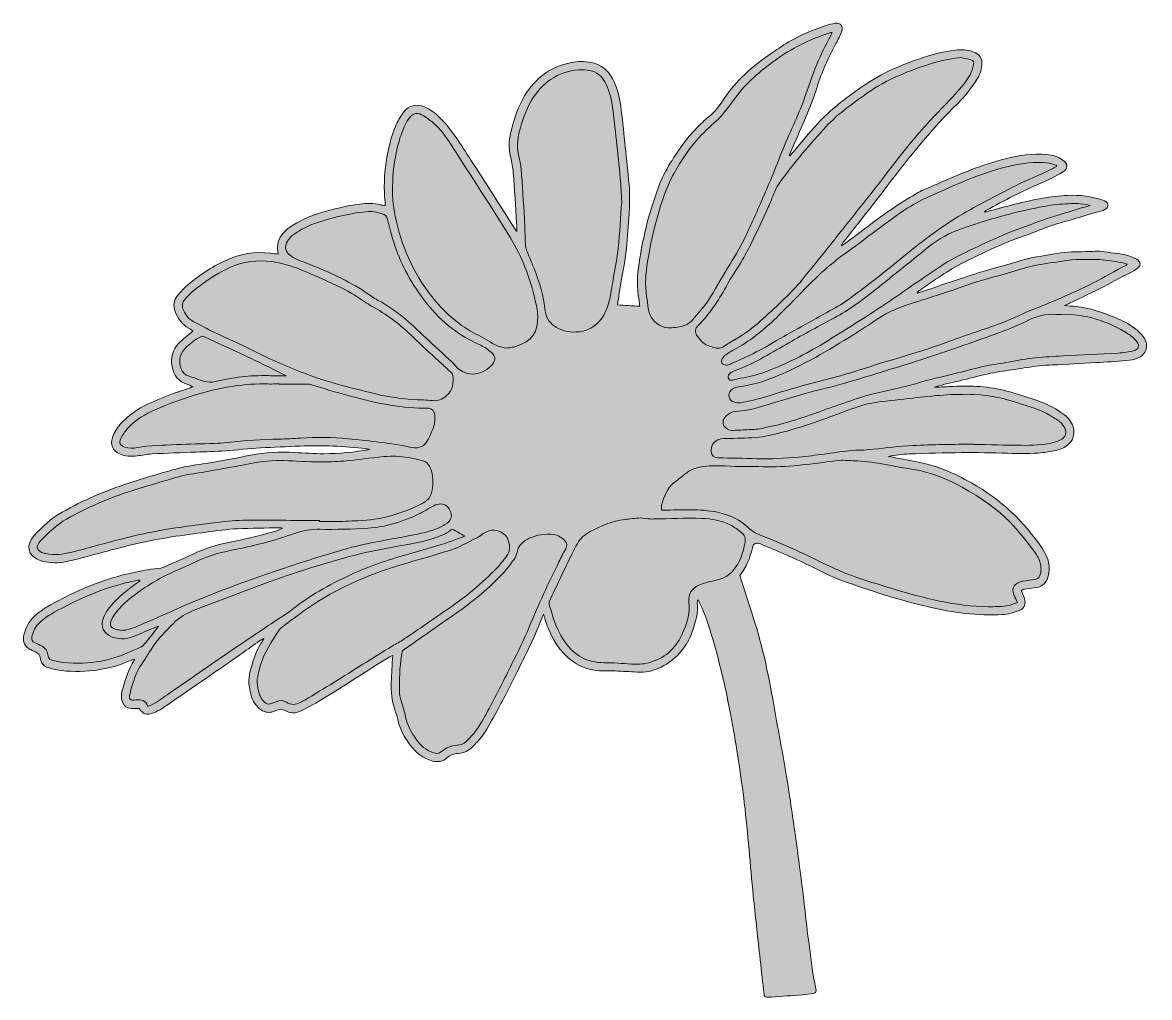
# Model space of a CAD drawing. Extents: x 36 to 261, y -263 to -69.
import ezdxf

# ---------------------------------------------------------------- set-up
doc = ezdxf.new("R2010")
doc.units = 0
doc.header["$MEASUREMENT"] = 0
doc.layers.add('Layer 2', color=7, linetype='Continuous', lineweight=0)

# ---------------------------------------------------------------- blocks, each defined once
blk = doc.blocks.new('Block_1')
at = {"layer": 'Layer 2', "true_color": 0xd18933, "transparency": 33554687}
h = blk.add_hatch(color=23, dxfattribs=at)
h.dxf.hatch_style = 2
edge = h.paths.add_edge_path()
edge.add_spline(control_points=[(161.01, -126.33), (161.26, -128.06), (162.24, -129.26), (163.8, -129.93), (164.77, -130.34), (165.83, -130.2), (166.84, -130.05), (167.88, -129.88), (168.94, -129.64), (169.67, -128.78), (170.99, -127.25), (172.39, -125.78), (173.43, -124.03), (174.73, -121.85), (176, -119.65), (177.32, -117.49), (178.47, -115.62), (179.63, -113.76), (180.51, -111.74), (180.85, -110.96), (181.26, -110.21), (181.6, -109.43), (182.94, -106.38), (184.29, -103.34), (185.59, -100.27), (186.39, -98.39), (187.06, -96.45), (187.86, -94.56), (189.38, -90.94), (191.14, -87.42), (192.4, -83.69), (193.73, -79.71), (195.21, -75.8), (197.31, -72.15), (197.43, -71.94), (197.49, -71.7), (197.62, -71.39), (197.4, -71.43), (197.26, -71.44), (197.14, -71.48), (196.09, -71.85), (195.03, -72.19), (194.01, -72.61), (190.37, -74.11), (187.08, -76.2), (184.03, -78.65), (182.68, -79.74), (181.34, -80.88), (180.18, -82.16), (178.83, -83.66), (177.7, -85.35), (176.44, -86.93), (175.89, -87.62), (175.36, -88.35), (174.69, -88.91), (171.75, -91.4), (169.22, -94.23), (167.26, -97.56), (166.53, -98.81), (165.72, -100.04), (165.17, -101.37), (163.07, -106.38), (161.76, -111.63), (160.89, -116.99), (160.52, -119.3), (160.31, -121.62), (160.7, -123.96), (160.83, -124.75), (160.9, -125.55), (161.01, -126.33)], knot_values=[0, 0, 0, 0, 1, 1, 1, 2, 2, 2, 3, 3, 3, 4, 4, 4, 5, 5, 5, 6, 6, 6, 7, 7, 7, 8, 8, 8, 9, 9, 9, 10, 10, 10, 11, 11, 11, 12, 12, 12, 13, 13, 13, 14, 14, 14, 15, 15, 15, 16, 16, 16, 17, 17, 17, 18, 18, 18, 19, 19, 19, 20, 20, 20, 21, 21, 21, 22, 22, 22, 23, 23, 23, 23], degree=3, periodic=0)
h = blk.add_hatch(color=23, dxfattribs=at)
h.dxf.hatch_style = 2
edge = h.paths.add_edge_path()
edge.add_spline(control_points=[(186.2, -103.04), (185.76, -104.09), (185.37, -105.16), (184.9, -106.2), (183.84, -108.53), (182.76, -110.86), (181.64, -113.16), (181.07, -114.34), (180.44, -115.49), (179.78, -116.62), (178.71, -118.44), (177.52, -120.19), (176.51, -122.04), (174.96, -124.85), (173.17, -127.47), (170.92, -129.77), (170.36, -130.34), (170.24, -130.97), (170.66, -131.63), (171, -132.18), (171.45, -132.67), (171.91, -133.13), (172.5, -133.71), (173.31, -133.85), (174.07, -134.1), (174.84, -134.36), (175.57, -134.33), (176.24, -133.8), (176.6, -133.52), (176.98, -133.26), (177.38, -133.05), (179.55, -131.88), (181.55, -130.49), (183.38, -128.83), (186.25, -126.22), (189.14, -123.63), (191.64, -120.65), (193.39, -118.55), (195.09, -116.4), (196.79, -114.26), (200.22, -109.95), (203.66, -105.67), (207.04, -101.32), (209.82, -97.74), (212.51, -94.09), (215.53, -90.71), (217.49, -88.52), (219.56, -86.44), (221.57, -84.29), (222.87, -82.9), (224.15, -81.47), (225.1, -79.8), (225.44, -79.19), (225.64, -78.49), (225.79, -77.8), (225.92, -77.23), (225.77, -77.01), (225.22, -76.83), (224.61, -76.63), (223.96, -76.53), (223.33, -76.38), (221.97, -76.55), (219.49, -76.9), (217.53, -77.53), (212.95, -78.99), (208.52, -80.72), (204.56, -83.51), (201.47, -85.68), (198.42, -87.88), (195.89, -90.7), (192.69, -94.27), (189.55, -97.88), (186.83, -101.83), (186.57, -102.2), (186.38, -102.62), (186.2, -103.04)], knot_values=[0, 0, 0, 0, 1, 1, 1, 2, 2, 2, 3, 3, 3, 4, 4, 4, 5, 5, 5, 6, 6, 6, 7, 7, 7, 8, 8, 8, 9, 9, 9, 10, 10, 10, 11, 11, 11, 12, 12, 12, 13, 13, 13, 14, 14, 14, 15, 15, 15, 16, 16, 16, 17, 17, 17, 18, 18, 18, 19, 19, 19, 20, 20, 20, 21, 21, 21, 22, 22, 22, 23, 23, 23, 24, 24, 24, 25, 25, 25, 25], degree=3, periodic=0)
h = blk.add_hatch(color=23, dxfattribs=at)
h.dxf.hatch_style = 2
edge = h.paths.add_edge_path()
edge.add_spline(control_points=[(135.71, -98.55), (135.97, -101.85), (136.18, -105.15), (136.38, -108.45), (136.48, -110.13), (136.47, -111.81), (136.57, -113.49), (136.6, -114.05), (136.76, -114.62), (136.95, -115.14), (137.34, -116.18), (137.81, -117.19), (138.22, -118.22), (139.32, -121.02), (140.22, -123.86), (140.53, -126.87), (140.69, -128.35), (141.49, -129.38), (142.74, -130.1), (144.14, -130.9), (145.67, -131.16), (147.27, -130.97), (149.54, -130.7), (151.2, -129.48), (152.25, -127.51), (152.75, -126.57), (153.1, -125.52), (153.34, -124.48), (153.68, -123.01), (153.87, -121.51), (154.12, -120.02), (154.43, -118.14), (154.85, -116.27), (155.04, -114.37), (155.35, -111.25), (155.52, -108.12), (155.73, -105.11), (155.64, -103.47), (155.59, -101.96), (155.45, -100.46), (155.23, -97.93), (154.95, -95.41), (154.68, -92.89), (154.42, -90.54), (154.18, -88.18), (153.85, -85.84), (153.61, -84.23), (153.19, -82.66), (152.38, -81.22), (151.71, -80.05), (150.75, -79.22), (149.41, -78.97), (148.69, -78.84), (147.92, -78.77), (147.19, -78.84), (142.95, -79.21), (139.87, -81.37), (137.72, -85.01), (136.57, -86.95), (135.96, -89.07), (135.35, -91.21), (134.89, -92.82), (134.92, -94.41), (135.26, -96.03), (135.43, -96.87), (135.65, -97.7), (135.71, -98.55)], knot_values=[0, 0, 0, 0, 1, 1, 1, 2, 2, 2, 3, 3, 3, 4, 4, 4, 5, 5, 5, 6, 6, 6, 7, 7, 7, 8, 8, 8, 9, 9, 9, 10, 10, 10, 11, 11, 11, 12, 12, 12, 13, 13, 13, 14, 14, 14, 15, 15, 15, 16, 16, 16, 17, 17, 17, 18, 18, 18, 19, 19, 19, 20, 20, 20, 21, 21, 21, 22, 22, 22, 22], degree=3, periodic=0)
h = blk.add_hatch(color=23, dxfattribs=at)
h.dxf.hatch_style = 2
edge = h.paths.add_edge_path()
edge.add_spline(control_points=[(117.91, -123.94), (120.23, -126.88), (122.93, -129.37), (126.24, -131.18), (127.51, -131.87), (128.82, -132.48), (130.04, -133.28), (130.71, -133.73), (131.55, -133.96), (132.34, -134.16), (132.78, -134.28), (133.29, -134.16), (133.77, -134.11), (134.08, -134.07), (134.38, -133.97), (134.68, -133.88), (137.92, -132.94), (139.11, -130.87), (139.02, -127.8), (138.98, -126.75), (138.75, -125.71), (138.51, -124.68), (137.5, -120.29), (135.93, -116.1), (133.57, -112.27), (129.72, -106.04), (125.72, -99.9), (121.76, -93.74), (120.76, -92.18), (119.67, -90.67), (118.27, -89.44), (117.55, -88.8), (116.74, -88.24), (115.9, -87.78), (114.96, -87.26), (114.22, -87.46), (113.56, -88.29), (113.19, -88.76), (112.84, -89.26), (112.61, -89.8), (112.15, -90.88), (111.72, -91.97), (111.4, -93.09), (110.63, -95.78), (110.18, -98.53), (110.15, -101.15), (109.99, -103.58), (110.21, -105.8), (110.66, -107.98), (111.87, -113.83), (114.18, -119.21), (117.91, -123.94)], knot_values=[0, 0, 0, 0, 1, 1, 1, 2, 2, 2, 3, 3, 3, 4, 4, 4, 5, 5, 5, 6, 6, 6, 7, 7, 7, 8, 8, 8, 9, 9, 9, 10, 10, 10, 11, 11, 11, 12, 12, 12, 13, 13, 13, 14, 14, 14, 15, 15, 15, 16, 16, 16, 17, 17, 17, 17], degree=3, periodic=0)
h = blk.add_hatch(color=23, dxfattribs=at)
h.dxf.hatch_style = 2
edge = h.paths.add_edge_path()
edge.add_spline(control_points=[(186.59, -128.11), (183.98, -130.64), (181.19, -132.94), (177.94, -134.62), (177.43, -134.88), (176.96, -135.2), (176.5, -135.54), (176.21, -135.76), (175.94, -136.03), (175.75, -136.34), (175.36, -136.99), (175.72, -137.63), (176.48, -137.64), (176.78, -137.64), (177.08, -137.52), (177.37, -137.41), (177.71, -137.27), (178.03, -137.08), (178.37, -136.94), (180.71, -135.96), (182.96, -134.83), (185.16, -133.55), (188.93, -131.35), (192.76, -129.29), (196.56, -127.14), (198.02, -126.32), (199.53, -125.54), (200.88, -124.55), (203.99, -122.25), (207.08, -119.89), (210.08, -117.44), (213.74, -114.45), (217.39, -111.43), (221.39, -108.88), (225.26, -106.41), (229.39, -104.4), (233.44, -102.26), (235.65, -101.09), (237.99, -100.17), (240.27, -99.13), (240.96, -98.81), (241.63, -98.44), (242.31, -98.09), (242.3, -98.01), (242.29, -97.93), (242.28, -97.84), (241.8, -97.7), (241.33, -97.49), (240.84, -97.42), (240.05, -97.32), (239.25, -97.26), (238.45, -97.26), (236.1, -97.27), (233.81, -97.75), (231.55, -98.35), (226.22, -99.77), (221.25, -102.15), (216.24, -104.39), (212.96, -105.86), (210.08, -108.07), (207.2, -110.21), (205.02, -111.82), (202.88, -113.48), (200.67, -115.05), (197.82, -117.07), (195.23, -119.37), (192.79, -121.86), (190.73, -123.95), (188.69, -126.06), (186.59, -128.11)], knot_values=[0, 0, 0, 0, 1, 1, 1, 2, 2, 2, 3, 3, 3, 4, 4, 4, 5, 5, 5, 6, 6, 6, 7, 7, 7, 8, 8, 8, 9, 9, 9, 10, 10, 10, 11, 11, 11, 12, 12, 12, 13, 13, 13, 14, 14, 14, 15, 15, 15, 16, 16, 16, 17, 17, 17, 18, 18, 18, 19, 19, 19, 20, 20, 20, 21, 21, 21, 22, 22, 22, 23, 23, 23, 23], degree=3, periodic=0)
h = blk.add_hatch(color=23, dxfattribs=at)
h.dxf.hatch_style = 2
edge = h.paths.add_edge_path()
edge.add_spline(control_points=[(216.82, -114.1), (213.06, -117.16), (209.27, -120.18), (205.49, -123.21), (203.01, -125.18), (200.41, -126.97), (197.6, -128.46), (194.53, -130.09), (191.47, -131.74), (188.47, -133.49), (185.07, -135.47), (181.71, -137.49), (177.99, -138.84), (177.75, -138.93), (177.52, -139.06), (177.32, -139.21), (177.01, -139.45), (176.82, -139.78), (176.96, -140.18), (177.11, -140.64), (177.51, -140.65), (177.88, -140.59), (178.41, -140.5), (178.93, -140.31), (179.46, -140.23), (181.01, -140), (182.53, -139.61), (184, -139.07), (187.92, -137.65), (191.66, -135.83), (195.22, -133.68), (199.32, -131.21), (203.36, -128.64), (207.36, -126.02), (210.65, -123.86), (213.84, -121.56), (217.1, -119.36), (218.68, -118.29), (220.25, -117.17), (221.94, -116.31), (225.08, -114.7), (228.28, -113.2), (231.51, -111.79), (233.94, -110.74), (236.45, -109.9), (238.94, -108.98), (240.08, -108.56), (241.24, -108.18), (242.41, -107.81), (244.55, -107.15), (246.7, -106.51), (249.01, -105.82), (247.66, -105.59), (246.46, -105.37), (245.23, -105.45), (243.67, -105.54), (242.1, -105.63), (240.56, -105.89), (238.38, -106.26), (236.2, -106.72), (234.05, -107.26), (230.52, -108.16), (227.04, -109.2), (223.59, -110.39), (221.11, -111.26), (218.86, -112.45), (216.82, -114.1)], knot_values=[0, 0, 0, 0, 1, 1, 1, 2, 2, 2, 3, 3, 3, 4, 4, 4, 5, 5, 5, 6, 6, 6, 7, 7, 7, 8, 8, 8, 9, 9, 9, 10, 10, 10, 11, 11, 11, 12, 12, 12, 13, 13, 13, 14, 14, 14, 15, 15, 15, 16, 16, 16, 17, 17, 17, 18, 18, 18, 19, 19, 19, 20, 20, 20, 21, 21, 21, 22, 22, 22, 22], degree=3, periodic=0)
h = blk.add_hatch(color=23, dxfattribs=at)
h.dxf.hatch_style = 2
edge = h.paths.add_edge_path()
edge.add_spline(control_points=[(91.25, -116.66), (92.53, -117.11), (93.79, -117.64), (95.06, -118.15), (98.9, -119.71), (102.58, -121.55), (105.97, -123.95), (106.34, -124.22), (106.72, -124.47), (107.13, -124.67), (109.43, -125.8), (111.4, -127.4), (113.34, -129.04), (114.49, -130.01), (115.54, -131.1), (116.65, -132.13), (118.43, -133.77), (120.22, -135.4), (122, -137.04), (122.23, -137.26), (122.42, -137.51), (122.63, -137.74), (124.94, -140.37), (128.28, -139.52), (130, -137.47), (130.69, -136.64), (130.6, -135.83), (129.81, -135.12), (129.16, -134.55), (128.46, -134.04), (127.66, -133.67), (125.93, -132.87), (124.24, -131.98), (122.68, -130.86), (118.76, -128.05), (115.86, -124.34), (113.45, -120.22), (111.35, -116.62), (110.05, -112.71), (109.11, -108.66), (108.96, -108.02), (108.66, -107.66), (108.06, -107.49), (107.02, -107.19), (105.97, -106.91), (104.86, -107.07), (101.34, -107.45), (97.92, -108.26), (94.58, -109.45), (93.19, -109.95), (91.86, -110.61), (90.64, -111.46), (89.85, -112.01), (89.19, -112.66), (88.91, -113.61), (88.7, -114.31), (88.78, -114.92), (89.33, -115.41), (89.9, -115.92), (90.49, -116.39), (91.25, -116.66)], knot_values=[0, 0, 0, 0, 1, 1, 1, 2, 2, 2, 3, 3, 3, 4, 4, 4, 5, 5, 5, 6, 6, 6, 7, 7, 7, 8, 8, 8, 9, 9, 9, 10, 10, 10, 11, 11, 11, 12, 12, 12, 13, 13, 13, 14, 14, 14, 15, 15, 15, 16, 16, 16, 17, 17, 17, 18, 18, 18, 19, 19, 19, 20, 20, 20, 20], degree=3, periodic=0)
h = blk.add_hatch(color=23, dxfattribs=at)
h.dxf.hatch_style = 2
edge = h.paths.add_edge_path()
edge.add_spline(control_points=[(74.74, -131.15), (77.3, -132.38), (79.94, -133.46), (82.46, -134.78), (85.68, -136.46), (89, -137.87), (92.37, -139.18), (96.96, -140.97), (101.75, -142.12), (106.53, -143.29), (109.72, -144.08), (112.96, -144.51), (116.25, -144.56), (116.88, -144.6), (117.5, -144.63), (118.13, -144.69), (119.16, -144.78), (120, -144.41), (120.79, -143.76), (122.11, -142.67), (122.32, -141.23), (122.12, -139.66), (122.11, -139.51), (122, -139.33), (121.89, -139.22), (121.24, -138.59), (120.57, -137.96), (119.91, -137.34), (118.21, -135.77), (116.47, -134.25), (114.83, -132.64), (112.25, -130.11), (109.53, -127.79), (106.32, -126.1), (105.82, -125.83), (105.36, -125.49), (104.87, -125.19), (103.25, -124.19), (101.68, -123.07), (99.98, -122.23), (97.32, -120.93), (94.59, -119.78), (91.86, -118.63), (90, -117.85), (88.05, -117.29), (86.04, -117.02), (83.2, -116.64), (80.46, -116.95), (77.85, -118.13), (75.72, -119.1), (73.7, -120.28), (71.86, -121.74), (70.77, -122.6), (69.64, -123.44), (68.76, -124.54), (68.22, -125.21), (68.12, -125.91), (68.48, -126.69), (68.94, -127.67), (69.57, -128.49), (70.56, -129), (71.95, -129.71), (73.32, -130.47), (74.74, -131.15)], knot_values=[0, 0, 0, 0, 1, 1, 1, 2, 2, 2, 3, 3, 3, 4, 4, 4, 5, 5, 5, 6, 6, 6, 7, 7, 7, 8, 8, 8, 9, 9, 9, 10, 10, 10, 11, 11, 11, 12, 12, 12, 13, 13, 13, 14, 14, 14, 15, 15, 15, 16, 16, 16, 17, 17, 17, 18, 18, 18, 19, 19, 19, 20, 20, 20, 21, 21, 21, 21], degree=3, periodic=0)
h = blk.add_hatch(color=23, dxfattribs=at)
h.dxf.hatch_style = 2
edge = h.paths.add_edge_path()
edge.add_spline(control_points=[(206.59, -128.47), (205.06, -129.53), (203.5, -130.53), (201.94, -131.52), (196.92, -134.68), (191.82, -137.69), (186.31, -139.94), (183.95, -140.9), (181.54, -141.65), (179, -141.93), (178.44, -141.99), (177.95, -142.22), (177.56, -142.61), (176.71, -143.44), (177.03, -144.72), (178.17, -145.02), (178.58, -145.12), (179.03, -145.19), (179.43, -145.12), (180.77, -144.86), (182.11, -144.58), (183.42, -144.2), (186.15, -143.42), (188.85, -142.49), (191.6, -141.76), (195.69, -140.66), (199.81, -139.67), (203.84, -138.34), (209.54, -136.47), (215.36, -134.97), (220.99, -132.86), (224.4, -131.58), (227.89, -130.52), (231.3, -129.25), (233.62, -128.38), (235.82, -127.22), (238.13, -126.33), (241.98, -124.83), (245.76, -123.17), (249.46, -121.33), (251.75, -120.19), (253.97, -118.91), (256.23, -117.69), (256.27, -117.67), (256.28, -117.6), (256.34, -117.5), (256.08, -117.41), (255.83, -117.29), (255.56, -117.26), (253.99, -117.02), (252.41, -116.67), (250.83, -116.62), (248.36, -116.55), (245.87, -116.49), (243.41, -116.91), (241.33, -117.27), (239.23, -117.51), (237.18, -117.97), (235.38, -118.36), (233.63, -118.99), (231.85, -119.5), (228.87, -120.34), (225.88, -121.16), (222.95, -122.21), (219.99, -123.28), (216.97, -124.22), (213.96, -125.17), (211.37, -125.98), (208.84, -126.91), (206.59, -128.47)], knot_values=[0, 0, 0, 0, 1, 1, 1, 2, 2, 2, 3, 3, 3, 4, 4, 4, 5, 5, 5, 6, 6, 6, 7, 7, 7, 8, 8, 8, 9, 9, 9, 10, 10, 10, 11, 11, 11, 12, 12, 12, 13, 13, 13, 14, 14, 14, 15, 15, 15, 16, 16, 16, 17, 17, 17, 18, 18, 18, 19, 19, 19, 20, 20, 20, 21, 21, 21, 22, 22, 22, 23, 23, 23, 23], degree=3, periodic=0)
h = blk.add_hatch(color=23, dxfattribs=at)
h.dxf.hatch_style = 2
edge = h.paths.add_edge_path()
edge.add_spline(control_points=[(256.65, -131.44), (252.53, -128.87), (248.08, -127.38), (243.17, -127.51), (242.82, -127.51), (242.48, -127.53), (242.14, -127.51), (240.18, -127.38), (238.38, -127.89), (236.61, -128.72), (234.76, -129.59), (232.89, -130.44), (230.96, -131.13), (226.22, -132.84), (221.47, -134.53), (216.69, -136.09), (211.2, -137.88), (205.67, -139.56), (200.13, -141.21), (197.63, -141.96), (195.05, -142.47), (192.53, -143.18), (189.52, -144.02), (186.54, -144.99), (183.54, -145.87), (181.84, -146.37), (180.13, -146.78), (178.35, -146.85), (177.65, -146.87), (177.1, -147.22), (176.6, -147.66), (175.94, -148.25), (175.75, -148.92), (176.03, -149.56), (176.31, -150.2), (177.18, -150.66), (177.94, -150.61), (178.99, -150.55), (180.04, -150.53), (181.1, -150.46), (182.03, -150.4), (182.99, -150.39), (183.9, -150.18), (186.08, -149.68), (188.28, -149.18), (190.41, -148.48), (194.01, -147.32), (197.56, -146), (201.14, -144.76), (202.51, -144.29), (203.88, -143.81), (205.29, -143.46), (208.32, -142.7), (211.4, -142.15), (214.41, -141.26), (217.11, -140.45), (219.87, -139.87), (222.6, -139.18), (224.5, -138.7), (226.39, -138.17), (228.31, -137.75), (229.78, -137.43), (231.31, -137.35), (232.77, -137.01), (236.32, -136.2), (239.93, -136), (243.54, -135.77), (247.21, -135.53), (250.88, -135.44), (254.55, -135.23), (255.63, -135.16), (256.71, -134.99), (257.75, -134.73), (258.64, -134.51), (258.89, -133.72), (258.32, -133), (257.85, -132.41), (257.29, -131.84), (256.65, -131.44)], knot_values=[0, 0, 0, 0, 1, 1, 1, 2, 2, 2, 3, 3, 3, 4, 4, 4, 5, 5, 5, 6, 6, 6, 7, 7, 7, 8, 8, 8, 9, 9, 9, 10, 10, 10, 11, 11, 11, 12, 12, 12, 13, 13, 13, 14, 14, 14, 15, 15, 15, 16, 16, 16, 17, 17, 17, 18, 18, 18, 19, 19, 19, 20, 20, 20, 21, 21, 21, 22, 22, 22, 23, 23, 23, 24, 24, 24, 25, 25, 25, 26, 26, 26, 26], degree=3, periodic=0)
h = blk.add_hatch(color=23, dxfattribs=at)
h.dxf.hatch_style = 2
edge = h.paths.add_edge_path()
edge.add_spline(control_points=[(74.82, -140.88), (78.29, -140.05), (81.81, -139.63), (85.39, -139.71), (86.52, -139.74), (87.65, -139.72), (88.95, -139.72), (86.07, -138.31), (83.39, -136.98), (80.7, -135.7), (78.03, -134.43), (75.33, -133.21), (72.66, -131.96), (72.38, -131.83), (72.19, -131.87), (71.94, -131.98), (70.86, -132.42), (70.03, -133.2), (69.17, -133.94), (67.88, -135.04), (67.48, -136.38), (67.92, -138.01), (68.14, -138.79), (68.54, -139.43), (69.33, -139.71), (70.45, -140.11), (71.58, -140.51), (72.72, -140.86), (73.4, -141.07), (74.1, -141.05), (74.82, -140.88)], knot_values=[0, 0, 0, 0, 1, 1, 1, 2, 2, 2, 3, 3, 3, 4, 4, 4, 5, 5, 5, 6, 6, 6, 7, 7, 7, 8, 8, 8, 9, 9, 9, 10, 10, 10, 10], degree=3, periodic=0)
h = blk.add_hatch(color=23, dxfattribs=at)
h.dxf.hatch_style = 2
edge = h.paths.add_edge_path()
edge.add_spline(control_points=[(113.84, -153.99), (115.55, -154.37), (116.58, -153.63), (117.21, -152.41), (117.55, -151.75), (117.81, -151.05), (118.11, -150.38), (118.53, -149.47), (118.58, -148.51), (118.54, -147.54), (118.5, -146.77), (118, -146.27), (117.24, -146.2), (116.93, -146.16), (116.62, -146.17), (116.3, -146.17), (113.73, -146.21), (111.18, -145.91), (108.66, -145.42), (103.69, -144.44), (98.83, -143.03), (93.99, -141.54), (93.72, -141.46), (93.44, -141.38), (93.16, -141.38), (91.28, -141.37), (89.4, -141.38), (87.52, -141.38), (87.52, -141.37), (87.52, -141.37), (87.52, -141.37), (86.52, -141.37), (85.52, -141.39), (84.52, -141.36), (82.18, -141.31), (79.85, -141.56), (77.55, -141.96), (72.17, -142.9), (67.02, -144.59), (62.06, -146.87), (60.26, -147.7), (58.64, -148.82), (57.31, -150.31), (56.8, -150.87), (56.37, -151.53), (56.03, -152.21), (55.56, -153.18), (55.78, -153.55), (56.82, -153.93), (57.63, -154.22), (58.47, -154.19), (59.27, -154.04), (61.86, -153.53), (64.49, -153.6), (67.1, -153.44), (69.61, -153.3), (72.12, -153.29), (74.62, -153.2), (75.51, -153.17), (76.39, -153.1), (77.27, -153.01), (80.69, -152.63), (84.13, -152.41), (87.58, -152.35), (88.98, -152.32), (90.37, -152.23), (91.76, -152.13), (94.96, -151.91), (98.14, -151.97), (101.33, -152.26), (103.17, -152.43), (105.01, -152.63), (106.84, -152.88), (109.18, -153.2), (111.53, -153.49), (113.84, -153.99)], knot_values=[0, 0, 0, 0, 1, 1, 1, 2, 2, 2, 3, 3, 3, 4, 4, 4, 5, 5, 5, 6, 6, 6, 7, 7, 7, 8, 8, 8, 9, 9, 9, 10, 10, 10, 11, 11, 11, 12, 12, 12, 13, 13, 13, 14, 14, 14, 15, 15, 15, 16, 16, 16, 17, 17, 17, 18, 18, 18, 19, 19, 19, 20, 20, 20, 21, 21, 21, 22, 22, 22, 23, 23, 23, 24, 24, 24, 25, 25, 25, 25], degree=3, periodic=0)
h = blk.add_hatch(color=23, dxfattribs=at)
h.dxf.hatch_style = 2
edge = h.paths.add_edge_path()
edge.add_spline(control_points=[(206.64, -145), (205.65, -145.13), (204.65, -145.29), (203.72, -145.59), (201.71, -146.24), (199.74, -146.97), (197.76, -147.71), (194.56, -148.89), (191.34, -150.03), (188.04, -150.9), (186.42, -151.32), (184.78, -151.76), (183.12, -151.95), (181.18, -152.18), (179.2, -152.14), (177.23, -152.22), (176.45, -152.26), (175.65, -152.15), (174.89, -152.51), (173.91, -152.99), (173.52, -153.72), (173.56, -154.87), (173.58, -155.55), (174.21, -156.07), (174.88, -156.08), (177.47, -156.13), (180.07, -156.15), (182.66, -156.25), (185.46, -156.36), (188.24, -156.18), (191.02, -155.91), (192.69, -155.76), (194.36, -155.55), (196.02, -155.33), (198.42, -155.02), (200.8, -154.55), (203.23, -154.56), (204.09, -154.57), (204.94, -154.43), (205.79, -154.35), (208.42, -154.1), (211.05, -153.74), (213.7, -153.62), (217.71, -153.43), (221.73, -153.41), (225.75, -153.32), (225.75, -153.34), (225.75, -153.37), (225.75, -153.39), (228.94, -153.46), (232.13, -153.54), (235.33, -153.58), (237.47, -153.62), (239.6, -153.54), (241.69, -153.03), (242.26, -152.9), (242.84, -152.66), (243.33, -152.35), (244.15, -151.83), (244.36, -151.06), (243.94, -150.2), (243.71, -149.73), (243.38, -149.26), (242.98, -148.93), (242.34, -148.41), (241.61, -148.01), (240.91, -147.57), (239.19, -146.51), (237.24, -146.04), (235.36, -145.38), (232.28, -144.3), (229.14, -143.58), (225.86, -143.46), (221.78, -143.32), (217.72, -143.69), (213.67, -144.17), (211.33, -144.46), (208.98, -144.7), (206.64, -145)], knot_values=[0, 0, 0, 0, 1, 1, 1, 2, 2, 2, 3, 3, 3, 4, 4, 4, 5, 5, 5, 6, 6, 6, 7, 7, 7, 8, 8, 8, 9, 9, 9, 10, 10, 10, 11, 11, 11, 12, 12, 12, 13, 13, 13, 14, 14, 14, 15, 15, 15, 16, 16, 16, 17, 17, 17, 18, 18, 18, 19, 19, 19, 20, 20, 20, 21, 21, 21, 22, 22, 22, 23, 23, 23, 24, 24, 24, 25, 25, 25, 26, 26, 26, 26], degree=3, periodic=0)
h = blk.add_hatch(color=23, dxfattribs=at)
h.dxf.hatch_style = 2
edge = h.paths.add_edge_path()
edge.add_spline(control_points=[(95.54, -168.77), (96.51, -168.77), (97.47, -168.79), (98.44, -168.77), (100.04, -168.73), (101.63, -168.66), (103.23, -168.6), (105.45, -168.51), (107.65, -168.23), (109.79, -167.59), (111.93, -166.96), (114.02, -166.24), (115.98, -165.17), (116.69, -164.79), (117.35, -164.36), (117.67, -163.55), (118.23, -162.15), (118.21, -160.71), (118.01, -159.26), (117.95, -158.79), (117.76, -158.32), (117.53, -157.89), (117.21, -157.28), (116.75, -156.77), (116.02, -156.61), (115.1, -156.41), (114.19, -156.17), (113.27, -156.03), (111.66, -155.79), (110.04, -155.65), (108.41, -155.83), (105.75, -156.11), (103.1, -156.47), (100.44, -156.71), (98.79, -156.86), (97.13, -156.9), (95.48, -156.88), (93.17, -156.85), (90.87, -156.71), (88.56, -156.61), (86.27, -156.51), (84.02, -156.78), (81.77, -157.22), (78.78, -157.8), (75.79, -158.34), (72.79, -158.88), (71.25, -159.15), (69.67, -159.27), (68.17, -159.67), (64.82, -160.59), (61.5, -161.59), (58.19, -162.64), (53.68, -164.09), (49.34, -165.93), (45.21, -168.27), (43.21, -169.4), (41.62, -170.98), (40.03, -172.57), (38.94, -173.65), (39.28, -174.68), (40.74, -175.08), (40.85, -175.11), (40.97, -175.12), (41.08, -175.14), (42.82, -175.47), (44.54, -175.3), (46.24, -174.86), (49.43, -174.03), (52.61, -173.13), (55.8, -172.31), (59.99, -171.23), (64.23, -170.37), (68.52, -169.8), (70.55, -169.54), (72.58, -169.24), (74.62, -169.01), (76.51, -168.8), (78.42, -168.53), (80.32, -168.51), (85.39, -168.46), (90.46, -168.53), (95.54, -168.56), (95.54, -168.63), (95.54, -168.7), (95.54, -168.77)], knot_values=[0, 0, 0, 0, 1, 1, 1, 2, 2, 2, 3, 3, 3, 4, 4, 4, 5, 5, 5, 6, 6, 6, 7, 7, 7, 8, 8, 8, 9, 9, 9, 10, 10, 10, 11, 11, 11, 12, 12, 12, 13, 13, 13, 14, 14, 14, 15, 15, 15, 16, 16, 16, 17, 17, 17, 18, 18, 18, 19, 19, 19, 20, 20, 20, 21, 21, 21, 22, 22, 22, 23, 23, 23, 24, 24, 24, 25, 25, 25, 26, 26, 26, 27, 27, 27, 28, 28, 28, 28], degree=3, periodic=0)
h = blk.add_hatch(color=23, dxfattribs=at)
h.dxf.hatch_style = 2
edge = h.paths.add_edge_path()
edge.add_spline(control_points=[(199, -156.59), (197.35, -156.71), (195.73, -157.04), (194.09, -157.21), (191.85, -157.45), (189.61, -157.72), (187.37, -157.81), (185.06, -157.91), (182.75, -157.78), (180.44, -157.82), (177.65, -157.88), (174.87, -157.41), (172.08, -157.79), (170.86, -157.96), (169.73, -158.28), (168.75, -159), (167.9, -159.62), (167.09, -160.29), (166.26, -160.95), (164.76, -162.12), (164.11, -163.78), (163.68, -165.55), (163.62, -165.83), (163.67, -166.14), (163.67, -166.47), (163.95, -166.5), (164.04, -166.52), (164.12, -166.52), (167.7, -166.41), (171.28, -166.16), (174.84, -166.92), (177.25, -167.44), (179.37, -168.39), (181.13, -170.15), (181.58, -170.59), (182.16, -170.98), (182.75, -171.21), (186.9, -172.86), (190.99, -174.65), (195, -176.63), (197.14, -177.69), (199.32, -178.69), (201.56, -179.52), (204.19, -180.49), (206.91, -181.27), (209.6, -182.1), (215.84, -184.03), (222.15, -185.63), (228.74, -185.71), (229.93, -185.72), (231.14, -185.69), (232.32, -185.55), (233.03, -185.47), (233.71, -185.14), (234.52, -184.88), (234.27, -184.32), (234.08, -183.89), (233.89, -183.46), (233.32, -182.19), (233.66, -181.33), (234.96, -180.8), (235.17, -180.72), (235.39, -180.64), (235.61, -180.61), (236.2, -180.52), (236.8, -180.46), (237.39, -180.39), (238.71, -180.24), (239.12, -179.82), (239.21, -178.49), (239.23, -178.15), (239.2, -177.8), (239.15, -177.47), (239.01, -176.58), (238.62, -175.79), (238.11, -175.05), (236.78, -173.13), (235.31, -171.33), (233.74, -169.59), (229.71, -165.12), (220.79, -159.4), (213.79, -158.38), (210.07, -157.84), (206.43, -156.87), (202.66, -156.7), (201.44, -156.65), (200.21, -156.51), (199, -156.59)], knot_values=[0, 0, 0, 0, 1, 1, 1, 2, 2, 2, 3, 3, 3, 4, 4, 4, 5, 5, 5, 6, 6, 6, 7, 7, 7, 8, 8, 8, 9, 9, 9, 10, 10, 10, 11, 11, 11, 12, 12, 12, 13, 13, 13, 14, 14, 14, 15, 15, 15, 16, 16, 16, 17, 17, 17, 18, 18, 18, 19, 19, 19, 20, 20, 20, 21, 21, 21, 22, 22, 22, 23, 23, 23, 24, 24, 24, 25, 25, 25, 26, 26, 26, 27, 27, 27, 28, 28, 28, 29, 29, 29, 29], degree=3, periodic=0)
h = blk.add_hatch(color=23, dxfattribs=at)
h.dxf.hatch_style = 2
edge = h.paths.add_edge_path()
edge.add_spline(control_points=[(54.77, -187.28), (54.49, -187.67), (54.23, -188.09), (54.06, -188.54), (53.75, -189.38), (54.02, -189.91), (54.88, -190.2), (55.31, -190.34), (55.77, -190.37), (56.1, -190.43), (56.56, -190.39), (56.92, -190.42), (57.24, -190.33), (57.82, -190.18), (58.39, -190), (58.94, -189.76), (61.27, -188.76), (63.59, -187.75), (65.9, -186.71), (73.66, -183.2), (81.67, -180.32), (89.75, -177.64), (93.28, -176.47), (96.84, -175.36), (100.42, -174.31), (104.47, -173.12), (108.64, -172.5), (112.78, -171.71), (114.84, -171.32), (116.93, -170.98), (118.89, -170.18), (119.62, -169.88), (120.34, -169.5), (120.98, -169.05), (121.67, -168.55), (122.02, -167.87), (121.7, -166.96), (121.32, -165.87), (120.7, -165.24), (119.72, -165.24), (119.26, -165.23), (118.76, -165.4), (118.34, -165.61), (117.28, -166.14), (116.28, -166.81), (115.2, -167.32), (112.03, -168.8), (108.72, -169.87), (105.22, -170.09), (102.07, -170.3), (98.89, -170.34), (95.73, -170.3), (93.94, -170.28), (92.27, -170.52), (90.57, -171.13), (86.82, -172.48), (82.97, -173.5), (79.05, -174.26), (76.34, -174.79), (73.66, -175.44), (71.15, -176.67), (69.75, -177.35), (68.31, -177.98), (66.87, -178.6), (64.02, -179.81), (61.4, -181.4), (58.92, -183.25), (57.36, -184.41), (55.9, -185.68), (54.77, -187.28)], knot_values=[0, 0, 0, 0, 1, 1, 1, 2, 2, 2, 3, 3, 3, 4, 4, 4, 5, 5, 5, 6, 6, 6, 7, 7, 7, 8, 8, 8, 9, 9, 9, 10, 10, 10, 11, 11, 11, 12, 12, 12, 13, 13, 13, 14, 14, 14, 15, 15, 15, 16, 16, 16, 17, 17, 17, 18, 18, 18, 19, 19, 19, 20, 20, 20, 21, 21, 21, 22, 22, 22, 23, 23, 23, 23], degree=3, periodic=0)
h = blk.add_hatch(color=23, dxfattribs=at)
h.dxf.hatch_style = 2
edge = h.paths.add_edge_path()
edge.add_spline(control_points=[(179.55, -170.92), (178.86, -170.41), (178.19, -169.87), (177.43, -169.49), (175.63, -168.56), (173.64, -168.18), (171.66, -168.12), (168.47, -168.03), (165.28, -168.19), (162.09, -168.24), (161.86, -168.25), (161.63, -168.26), (161.41, -168.24), (160.76, -168.18), (160.11, -168.11), (159.51, -168.04), (158.4, -168.15), (157.35, -168.2), (156.31, -168.35), (153.88, -168.68), (151.64, -169.61), (149.49, -170.72), (148.42, -171.27), (147.51, -172.07), (146.92, -173.16), (146.53, -173.86), (146.13, -174.55), (145.79, -175.26), (144.29, -178.37), (142.82, -181.49), (141.35, -184.61), (141.26, -184.81), (141.27, -185.1), (141.32, -185.32), (141.49, -185.95), (141.71, -186.57), (141.89, -187.2), (142.46, -189.19), (143.27, -191.07), (144.45, -192.76), (146.33, -195.44), (148.92, -196.87), (152.21, -196.85), (154.04, -196.84), (155.85, -197), (157.67, -197.14), (158.81, -197.23), (160.03, -197.17), (161.13, -196.87), (164.16, -196.06), (166.38, -194.17), (167.7, -191.32), (168.66, -189.25), (169.41, -187.11), (169.13, -184.73), (168.96, -183.22), (169.7, -182.09), (171.07, -181.42), (171.5, -181.21), (171.97, -181.07), (172.43, -180.94), (173.31, -180.71), (174.21, -180.55), (175.08, -180.3), (176.2, -179.98), (177.18, -179.38), (177.93, -178.49), (179.3, -176.88), (179.93, -174.93), (180.3, -172.89), (180.44, -172.12), (180.21, -171.4), (179.55, -170.92)], knot_values=[0, 0, 0, 0, 1, 1, 1, 2, 2, 2, 3, 3, 3, 4, 4, 4, 5, 5, 5, 6, 6, 6, 7, 7, 7, 8, 8, 8, 9, 9, 9, 10, 10, 10, 11, 11, 11, 12, 12, 12, 13, 13, 13, 14, 14, 14, 15, 15, 15, 16, 16, 16, 17, 17, 17, 18, 18, 18, 19, 19, 19, 20, 20, 20, 21, 21, 21, 22, 22, 22, 23, 23, 23, 24, 24, 24, 24], degree=3, periodic=0)
h = blk.add_hatch(color=23, dxfattribs=at)
h.dxf.hatch_style = 2
edge = h.paths.add_edge_path()
edge.add_spline(control_points=[(89.79, -186.53), (93.43, -183.57), (97.5, -181.35), (101.71, -179.38), (105.35, -177.67), (109.16, -176.4), (113.03, -175.3), (116.67, -174.27), (120.32, -173.28), (123.85, -171.91), (124.05, -171.84), (124.24, -171.75), (124.5, -171.63), (123.62, -171.15), (122.82, -170.71), (121.99, -170.26), (121, -171.04), (119.9, -171.53), (118.74, -171.95), (116.17, -172.87), (113.48, -173.2), (110.84, -173.75), (108.11, -174.31), (105.34, -174.72), (102.65, -175.43), (96.56, -177.02), (90.57, -178.94), (84.66, -181.09), (79.95, -182.81), (75.29, -184.65), (70.6, -186.41), (69.03, -187), (67.67, -187.83), (66.47, -189.04), (65, -190.52), (63.52, -191.97), (62.37, -193.73), (61.51, -195.04), (60.68, -196.37), (59.83, -197.69), (58.8, -199.3), (58.34, -201.14), (57.86, -202.95), (57.54, -204.15), (57.83, -204.41), (59.07, -204.27), (60.09, -204.15), (60.97, -204.27), (61.4, -205.55), (62.03, -205.25), (62.57, -205.07), (63.03, -204.76), (64.25, -203.97), (65.43, -203.12), (66.63, -202.29), (70.5, -199.62), (74.36, -196.94), (78.25, -194.29), (81.16, -192.3), (84.1, -190.34), (87.03, -188.37), (87.95, -187.75), (88.94, -187.22), (89.79, -186.53)], knot_values=[0, 0, 0, 0, 1, 1, 1, 2, 2, 2, 3, 3, 3, 4, 4, 4, 5, 5, 5, 6, 6, 6, 7, 7, 7, 8, 8, 8, 9, 9, 9, 10, 10, 10, 11, 11, 11, 12, 12, 12, 13, 13, 13, 14, 14, 14, 15, 15, 15, 16, 16, 16, 17, 17, 17, 18, 18, 18, 19, 19, 19, 20, 20, 20, 21, 21, 21, 21], degree=3, periodic=0)
h = blk.add_hatch(color=23, dxfattribs=at)
h.dxf.hatch_style = 2
edge = h.paths.add_edge_path()
edge.add_spline(control_points=[(121.33, -186.04), (124.77, -183.67), (127.95, -181), (130.87, -178.02), (131.58, -177.28), (132.19, -176.46), (132.83, -175.65), (133.67, -174.59), (133.48, -173.41), (133.09, -172.27), (132.95, -171.85), (132.58, -171.43), (132.2, -171.17), (130.95, -170.3), (129.62, -170.2), (128.29, -171.05), (127.86, -171.33), (127.48, -171.7), (127.02, -171.92), (125.05, -172.87), (123.19, -174.04), (121.05, -174.63), (119.95, -174.94), (118.88, -175.32), (117.79, -175.64), (113.94, -176.75), (110.06, -177.78), (106.31, -179.23), (101.56, -181.06), (97.04, -183.33), (92.87, -186.26), (91.29, -187.37), (89.74, -188.54), (88.19, -189.7), (87.92, -189.9), (87.66, -190.15), (87.48, -190.43), (86.07, -192.64), (84.56, -194.8), (83.81, -197.35), (83.5, -198.41), (83.3, -199.5), (83.14, -200.15), (83.17, -201.76), (83.56, -203.35), (84.04, -204.04), (84.89, -205.23), (85.39, -205.31), (86.48, -204.81), (86.64, -204.74), (86.8, -204.69), (86.96, -204.62), (87.66, -204.33), (88.37, -204.31), (89.01, -204.73), (89.93, -205.34), (90.82, -205.25), (91.73, -204.75), (92.03, -204.59), (92.35, -204.46), (92.64, -204.29), (94.57, -203.13), (96.5, -201.97), (98.41, -200.79), (102.29, -198.38), (106.14, -195.96), (110.01, -193.55), (110.79, -193.07), (111.63, -192.69), (112.38, -192.18), (115.37, -190.15), (118.34, -188.09), (121.33, -186.04)], knot_values=[0, 0, 0, 0, 1, 1, 1, 2, 2, 2, 3, 3, 3, 4, 4, 4, 5, 5, 5, 6, 6, 6, 7, 7, 7, 8, 8, 8, 9, 9, 9, 10, 10, 10, 11, 11, 11, 12, 12, 12, 13, 13, 13, 14, 14, 14, 15, 15, 15, 16, 16, 16, 17, 17, 17, 18, 18, 18, 19, 19, 19, 20, 20, 20, 21, 21, 21, 22, 22, 22, 23, 23, 23, 24, 24, 24, 24], degree=3, periodic=0)
h = blk.add_hatch(color=23, dxfattribs=at)
h.dxf.hatch_style = 2
edge = h.paths.add_edge_path()
edge.add_spline(control_points=[(144.58, -174.18), (144.88, -173.61), (144.86, -173.04), (144.43, -172.59), (143.81, -171.96), (143.09, -171.45), (142.16, -171.35), (140.47, -171.16), (138.83, -171.37), (137.32, -172.09), (136.15, -172.65), (135.15, -173.45), (134.9, -174.89), (134.82, -175.38), (134.59, -175.88), (134.3, -176.29), (133.56, -177.3), (132.83, -178.33), (131.96, -179.22), (129.36, -181.91), (126.53, -184.35), (123.47, -186.51), (119.72, -189.15), (115.94, -191.76), (112.1, -194.44), (111.54, -196.82), (111.51, -199.39), (111.47, -201.95), (111.46, -202.63), (111.54, -203.32), (111.7, -203.98), (111.99, -205.2), (112.45, -206.38), (112.7, -207.6), (113.05, -209.32), (113.87, -210.81), (114.89, -212.19), (115.72, -213.33), (116.74, -214.28), (118.12, -214.74), (118.73, -214.94), (119.35, -215.05), (119.89, -214.54), (120.76, -213.72), (121.82, -213.37), (123, -213.29), (123.67, -213.25), (124.3, -213.02), (124.77, -212.54), (125.49, -211.82), (126.25, -211.09), (126.81, -210.25), (127.73, -208.88), (128.56, -207.44), (129.33, -205.98), (130.89, -203.04), (132.41, -200.07), (133.89, -197.09), (135.09, -194.66), (136.32, -192.24), (137.34, -189.74), (139.12, -185.32), (141.15, -181.03), (143.25, -176.76), (143.67, -175.89), (144.13, -175.04), (144.58, -174.18)], knot_values=[0, 0, 0, 0, 1, 1, 1, 2, 2, 2, 3, 3, 3, 4, 4, 4, 5, 5, 5, 6, 6, 6, 7, 7, 7, 8, 8, 8, 9, 9, 9, 10, 10, 10, 11, 11, 11, 12, 12, 12, 13, 13, 13, 14, 14, 14, 15, 15, 15, 16, 16, 16, 17, 17, 17, 18, 18, 18, 19, 19, 19, 20, 20, 20, 21, 21, 21, 22, 22, 22, 22], degree=3, periodic=0)
h = blk.add_hatch(color=23, dxfattribs=at)
h.dxf.hatch_style = 2
edge = h.paths.add_edge_path()
edge.add_spline(control_points=[(60.98, -192.84), (61.74, -191.92), (62.46, -190.97), (63.19, -190.02), (63.3, -189.89), (63.4, -189.75), (63.51, -189.61), (63.01, -189.73), (62.6, -189.92), (62.19, -190.1), (60.85, -190.66), (59.53, -191.26), (58.17, -191.76), (56.9, -192.23), (55.59, -192.18), (54.32, -191.74), (52.58, -191.13), (51.87, -189.61), (52.54, -187.91), (52.78, -187.31), (53.14, -186.75), (53.52, -186.22), (54.82, -184.39), (56.53, -182.97), (58.34, -181.65), (58.84, -181.29), (59.34, -180.93), (59.85, -180.57), (59.83, -180.52), (59.82, -180.47), (59.81, -180.42), (59.64, -180.43), (59.47, -180.41), (59.31, -180.45), (58.22, -180.69), (57.13, -180.9), (56.06, -181.19), (51.07, -182.58), (46.41, -184.75), (41.92, -187.3), (41.14, -187.74), (40.43, -188.35), (39.76, -188.96), (38.99, -189.67), (38.54, -190.6), (38.33, -191.63), (38.18, -192.4), (38.28, -192.57), (38.98, -192.9), (39.44, -193.12), (39.91, -193.34), (40.35, -193.59), (40.97, -193.95), (41.45, -194.49), (41.49, -195.2), (41.54, -196.09), (42.07, -196.35), (42.79, -196.51), (45.26, -197.07), (47.78, -197.02), (50.27, -196.79), (52.77, -196.56), (55.18, -195.85), (57.5, -194.85), (58.33, -194.49), (59.18, -194.17), (59.99, -193.75), (60.37, -193.54), (60.69, -193.19), (60.98, -192.84)], knot_values=[0, 0, 0, 0, 1, 1, 1, 2, 2, 2, 3, 3, 3, 4, 4, 4, 5, 5, 5, 6, 6, 6, 7, 7, 7, 8, 8, 8, 9, 9, 9, 10, 10, 10, 11, 11, 11, 12, 12, 12, 13, 13, 13, 14, 14, 14, 15, 15, 15, 16, 16, 16, 17, 17, 17, 18, 18, 18, 19, 19, 19, 20, 20, 20, 21, 21, 21, 22, 22, 22, 23, 23, 23, 23], degree=3, periodic=0)
at = {"layer": 'Layer 2'}
for points, knots in [([(161.01, -126.33), (161.26, -128.06), (162.24, -129.26), (163.8, -129.93), (164.77, -130.34), (165.83, -130.2), (166.84, -130.05), (167.88, -129.88), (168.94, -129.64), (169.67, -128.78), (170.99, -127.25), (172.39, -125.78), (173.43, -124.03), (174.73, -121.85), (176, -119.65), (177.32, -117.49), (178.47, -115.62), (179.63, -113.76), (180.51, -111.74), (180.85, -110.96), (181.26, -110.21), (181.6, -109.43), (182.94, -106.38), (184.29, -103.34), (185.59, -100.27), (186.39, -98.39), (187.06, -96.45), (187.86, -94.56), (189.38, -90.94), (191.14, -87.42), (192.4, -83.69), (193.73, -79.71), (195.21, -75.8), (197.31, -72.15), (197.43, -71.94), (197.49, -71.7), (197.62, -71.39), (197.4, -71.43), (197.26, -71.44), (197.14, -71.48), (196.09, -71.85), (195.03, -72.19), (194.01, -72.61), (190.37, -74.11), (187.08, -76.2), (184.03, -78.65), (182.68, -79.74), (181.34, -80.88), (180.18, -82.16), (178.83, -83.66), (177.7, -85.35), (176.44, -86.93), (175.89, -87.62), (175.36, -88.35), (174.69, -88.91), (171.75, -91.4), (169.22, -94.23), (167.26, -97.56), (166.53, -98.81), (165.72, -100.04), (165.17, -101.37), (163.07, -106.38), (161.76, -111.63), (160.89, -116.99), (160.52, -119.3), (160.31, -121.62), (160.7, -123.96), (160.83, -124.75), (160.9, -125.55), (161.01, -126.33)], [0, 0, 0, 0, 1, 1, 1, 2, 2, 2, 3, 3, 3, 4, 4, 4, 5, 5, 5, 6, 6, 6, 7, 7, 7, 8, 8, 8, 9, 9, 9, 10, 10, 10, 11, 11, 11, 12, 12, 12, 13, 13, 13, 14, 14, 14, 15, 15, 15, 16, 16, 16, 17, 17, 17, 18, 18, 18, 19, 19, 19, 20, 20, 20, 21, 21, 21, 22, 22, 22, 23, 23, 23, 23]), ([(186.2, -103.04), (185.76, -104.09), (185.37, -105.16), (184.9, -106.2), (183.84, -108.53), (182.76, -110.86), (181.64, -113.16), (181.07, -114.34), (180.44, -115.49), (179.78, -116.62), (178.71, -118.44), (177.52, -120.19), (176.51, -122.04), (174.96, -124.85), (173.17, -127.47), (170.92, -129.77), (170.36, -130.34), (170.24, -130.97), (170.66, -131.63), (171, -132.18), (171.45, -132.67), (171.91, -133.13), (172.5, -133.71), (173.31, -133.85), (174.07, -134.1), (174.84, -134.36), (175.57, -134.33), (176.24, -133.8), (176.6, -133.52), (176.98, -133.26), (177.38, -133.05), (179.55, -131.88), (181.55, -130.49), (183.38, -128.83), (186.25, -126.22), (189.14, -123.63), (191.64, -120.65), (193.39, -118.55), (195.09, -116.4), (196.79, -114.26), (200.22, -109.95), (203.66, -105.67), (207.04, -101.32), (209.82, -97.74), (212.51, -94.09), (215.53, -90.71), (217.49, -88.52), (219.56, -86.44), (221.57, -84.29), (222.87, -82.9), (224.15, -81.47), (225.1, -79.8), (225.44, -79.19), (225.64, -78.49), (225.79, -77.8), (225.92, -77.23), (225.77, -77.01), (225.22, -76.83), (224.61, -76.63), (223.96, -76.53), (223.33, -76.38), (221.97, -76.55), (219.49, -76.9), (217.53, -77.53), (212.95, -78.99), (208.52, -80.72), (204.56, -83.51), (201.47, -85.68), (198.42, -87.88), (195.89, -90.7), (192.69, -94.27), (189.55, -97.88), (186.83, -101.83), (186.57, -102.2), (186.38, -102.62), (186.2, -103.04)], [0, 0, 0, 0, 1, 1, 1, 2, 2, 2, 3, 3, 3, 4, 4, 4, 5, 5, 5, 6, 6, 6, 7, 7, 7, 8, 8, 8, 9, 9, 9, 10, 10, 10, 11, 11, 11, 12, 12, 12, 13, 13, 13, 14, 14, 14, 15, 15, 15, 16, 16, 16, 17, 17, 17, 18, 18, 18, 19, 19, 19, 20, 20, 20, 21, 21, 21, 22, 22, 22, 23, 23, 23, 24, 24, 24, 25, 25, 25, 25]), ([(135.71, -98.55), (135.97, -101.85), (136.18, -105.15), (136.38, -108.45), (136.48, -110.13), (136.47, -111.81), (136.57, -113.49), (136.6, -114.05), (136.76, -114.62), (136.95, -115.14), (137.34, -116.18), (137.81, -117.19), (138.22, -118.22), (139.32, -121.02), (140.22, -123.86), (140.53, -126.87), (140.69, -128.35), (141.49, -129.38), (142.74, -130.1), (144.14, -130.9), (145.67, -131.16), (147.27, -130.97), (149.54, -130.7), (151.2, -129.48), (152.25, -127.51), (152.75, -126.57), (153.1, -125.52), (153.34, -124.48), (153.68, -123.01), (153.87, -121.51), (154.12, -120.02), (154.43, -118.14), (154.85, -116.27), (155.04, -114.37), (155.35, -111.25), (155.52, -108.12), (155.73, -105.11), (155.64, -103.47), (155.59, -101.96), (155.45, -100.46), (155.23, -97.93), (154.95, -95.41), (154.68, -92.89), (154.42, -90.54), (154.18, -88.18), (153.85, -85.84), (153.61, -84.23), (153.19, -82.66), (152.38, -81.22), (151.71, -80.05), (150.75, -79.22), (149.41, -78.97), (148.69, -78.84), (147.92, -78.77), (147.19, -78.84), (142.95, -79.21), (139.87, -81.37), (137.72, -85.01), (136.57, -86.95), (135.96, -89.07), (135.35, -91.21), (134.89, -92.82), (134.92, -94.41), (135.26, -96.03), (135.43, -96.87), (135.65, -97.7), (135.71, -98.55)], [0, 0, 0, 0, 1, 1, 1, 2, 2, 2, 3, 3, 3, 4, 4, 4, 5, 5, 5, 6, 6, 6, 7, 7, 7, 8, 8, 8, 9, 9, 9, 10, 10, 10, 11, 11, 11, 12, 12, 12, 13, 13, 13, 14, 14, 14, 15, 15, 15, 16, 16, 16, 17, 17, 17, 18, 18, 18, 19, 19, 19, 20, 20, 20, 21, 21, 21, 22, 22, 22, 22]), ([(117.91, -123.94), (120.23, -126.88), (122.93, -129.37), (126.24, -131.18), (127.51, -131.87), (128.82, -132.48), (130.04, -133.28), (130.71, -133.73), (131.55, -133.96), (132.34, -134.16), (132.78, -134.28), (133.29, -134.16), (133.77, -134.11), (134.08, -134.07), (134.38, -133.97), (134.68, -133.88), (137.92, -132.94), (139.11, -130.87), (139.02, -127.8), (138.98, -126.75), (138.75, -125.71), (138.51, -124.68), (137.5, -120.29), (135.93, -116.1), (133.57, -112.27), (129.72, -106.04), (125.72, -99.9), (121.76, -93.74), (120.76, -92.18), (119.67, -90.67), (118.27, -89.44), (117.55, -88.8), (116.74, -88.24), (115.9, -87.78), (114.96, -87.26), (114.22, -87.46), (113.56, -88.29), (113.19, -88.76), (112.84, -89.26), (112.61, -89.8), (112.15, -90.88), (111.72, -91.97), (111.4, -93.09), (110.63, -95.78), (110.18, -98.53), (110.15, -101.15), (109.99, -103.58), (110.21, -105.8), (110.66, -107.98), (111.87, -113.83), (114.18, -119.21), (117.91, -123.94)], [0, 0, 0, 0, 1, 1, 1, 2, 2, 2, 3, 3, 3, 4, 4, 4, 5, 5, 5, 6, 6, 6, 7, 7, 7, 8, 8, 8, 9, 9, 9, 10, 10, 10, 11, 11, 11, 12, 12, 12, 13, 13, 13, 14, 14, 14, 15, 15, 15, 16, 16, 16, 17, 17, 17, 17]), ([(186.59, -128.11), (183.98, -130.64), (181.19, -132.94), (177.94, -134.62), (177.43, -134.88), (176.96, -135.2), (176.5, -135.54), (176.21, -135.76), (175.94, -136.03), (175.75, -136.34), (175.36, -136.99), (175.72, -137.63), (176.48, -137.64), (176.78, -137.64), (177.08, -137.52), (177.37, -137.41), (177.71, -137.27), (178.03, -137.08), (178.37, -136.94), (180.71, -135.96), (182.96, -134.83), (185.16, -133.55), (188.93, -131.35), (192.76, -129.29), (196.56, -127.14), (198.02, -126.32), (199.53, -125.54), (200.88, -124.55), (203.99, -122.25), (207.08, -119.89), (210.08, -117.44), (213.74, -114.45), (217.39, -111.43), (221.39, -108.88), (225.26, -106.41), (229.39, -104.4), (233.44, -102.26), (235.65, -101.09), (237.99, -100.17), (240.27, -99.13), (240.96, -98.81), (241.63, -98.44), (242.31, -98.09), (242.3, -98.01), (242.29, -97.93), (242.28, -97.84), (241.8, -97.7), (241.33, -97.49), (240.84, -97.42), (240.05, -97.32), (239.25, -97.26), (238.45, -97.26), (236.1, -97.27), (233.81, -97.75), (231.55, -98.35), (226.22, -99.77), (221.25, -102.15), (216.24, -104.39), (212.96, -105.86), (210.08, -108.07), (207.2, -110.21), (205.02, -111.82), (202.88, -113.48), (200.67, -115.05), (197.82, -117.07), (195.23, -119.37), (192.79, -121.86), (190.73, -123.95), (188.69, -126.06), (186.59, -128.11)], [0, 0, 0, 0, 1, 1, 1, 2, 2, 2, 3, 3, 3, 4, 4, 4, 5, 5, 5, 6, 6, 6, 7, 7, 7, 8, 8, 8, 9, 9, 9, 10, 10, 10, 11, 11, 11, 12, 12, 12, 13, 13, 13, 14, 14, 14, 15, 15, 15, 16, 16, 16, 17, 17, 17, 18, 18, 18, 19, 19, 19, 20, 20, 20, 21, 21, 21, 22, 22, 22, 23, 23, 23, 23]), ([(216.82, -114.1), (213.06, -117.16), (209.27, -120.18), (205.49, -123.21), (203.01, -125.18), (200.41, -126.97), (197.6, -128.46), (194.53, -130.09), (191.47, -131.74), (188.47, -133.49), (185.07, -135.47), (181.71, -137.49), (177.99, -138.84), (177.75, -138.93), (177.52, -139.06), (177.32, -139.21), (177.01, -139.45), (176.82, -139.78), (176.96, -140.18), (177.11, -140.64), (177.51, -140.65), (177.88, -140.59), (178.41, -140.5), (178.93, -140.31), (179.46, -140.23), (181.01, -140), (182.53, -139.61), (184, -139.07), (187.92, -137.65), (191.66, -135.83), (195.22, -133.68), (199.32, -131.21), (203.36, -128.64), (207.36, -126.02), (210.65, -123.86), (213.84, -121.56), (217.1, -119.36), (218.68, -118.29), (220.25, -117.17), (221.94, -116.31), (225.08, -114.7), (228.28, -113.2), (231.51, -111.79), (233.94, -110.74), (236.45, -109.9), (238.94, -108.98), (240.08, -108.56), (241.24, -108.18), (242.41, -107.81), (244.55, -107.15), (246.7, -106.51), (249.01, -105.82), (247.66, -105.59), (246.46, -105.37), (245.23, -105.45), (243.67, -105.54), (242.1, -105.63), (240.56, -105.89), (238.38, -106.26), (236.2, -106.72), (234.05, -107.26), (230.52, -108.16), (227.04, -109.2), (223.59, -110.39), (221.11, -111.26), (218.86, -112.45), (216.82, -114.1)], [0, 0, 0, 0, 1, 1, 1, 2, 2, 2, 3, 3, 3, 4, 4, 4, 5, 5, 5, 6, 6, 6, 7, 7, 7, 8, 8, 8, 9, 9, 9, 10, 10, 10, 11, 11, 11, 12, 12, 12, 13, 13, 13, 14, 14, 14, 15, 15, 15, 16, 16, 16, 17, 17, 17, 18, 18, 18, 19, 19, 19, 20, 20, 20, 21, 21, 21, 22, 22, 22, 22]), ([(91.25, -116.66), (92.53, -117.11), (93.79, -117.64), (95.06, -118.15), (98.9, -119.71), (102.58, -121.55), (105.97, -123.95), (106.34, -124.22), (106.72, -124.47), (107.13, -124.67), (109.43, -125.8), (111.4, -127.4), (113.34, -129.04), (114.49, -130.01), (115.54, -131.1), (116.65, -132.13), (118.43, -133.77), (120.22, -135.4), (122, -137.04), (122.23, -137.26), (122.42, -137.51), (122.63, -137.74), (124.94, -140.37), (128.28, -139.52), (130, -137.47), (130.69, -136.64), (130.6, -135.83), (129.81, -135.12), (129.16, -134.55), (128.46, -134.04), (127.66, -133.67), (125.93, -132.87), (124.24, -131.98), (122.68, -130.86), (118.76, -128.05), (115.86, -124.34), (113.45, -120.22), (111.35, -116.62), (110.05, -112.71), (109.11, -108.66), (108.96, -108.02), (108.66, -107.66), (108.06, -107.49), (107.02, -107.19), (105.97, -106.91), (104.86, -107.07), (101.34, -107.45), (97.92, -108.26), (94.58, -109.45), (93.19, -109.95), (91.86, -110.61), (90.64, -111.46), (89.85, -112.01), (89.19, -112.66), (88.91, -113.61), (88.7, -114.31), (88.78, -114.92), (89.33, -115.41), (89.9, -115.92), (90.49, -116.39), (91.25, -116.66)], [0, 0, 0, 0, 1, 1, 1, 2, 2, 2, 3, 3, 3, 4, 4, 4, 5, 5, 5, 6, 6, 6, 7, 7, 7, 8, 8, 8, 9, 9, 9, 10, 10, 10, 11, 11, 11, 12, 12, 12, 13, 13, 13, 14, 14, 14, 15, 15, 15, 16, 16, 16, 17, 17, 17, 18, 18, 18, 19, 19, 19, 20, 20, 20, 20]), ([(74.74, -131.15), (77.3, -132.38), (79.94, -133.46), (82.46, -134.78), (85.68, -136.46), (89, -137.87), (92.37, -139.18), (96.96, -140.97), (101.75, -142.12), (106.53, -143.29), (109.72, -144.08), (112.96, -144.51), (116.25, -144.56), (116.88, -144.6), (117.5, -144.63), (118.13, -144.69), (119.16, -144.78), (120, -144.41), (120.79, -143.76), (122.11, -142.67), (122.32, -141.23), (122.12, -139.66), (122.11, -139.51), (122, -139.33), (121.89, -139.22), (121.24, -138.59), (120.57, -137.96), (119.91, -137.34), (118.21, -135.77), (116.47, -134.25), (114.83, -132.64), (112.25, -130.11), (109.53, -127.79), (106.32, -126.1), (105.82, -125.83), (105.36, -125.49), (104.87, -125.19), (103.25, -124.19), (101.68, -123.07), (99.98, -122.23), (97.32, -120.93), (94.59, -119.78), (91.86, -118.63), (90, -117.85), (88.05, -117.29), (86.04, -117.02), (83.2, -116.64), (80.46, -116.95), (77.85, -118.13), (75.72, -119.1), (73.7, -120.28), (71.86, -121.74), (70.77, -122.6), (69.64, -123.44), (68.76, -124.54), (68.22, -125.21), (68.12, -125.91), (68.48, -126.69), (68.94, -127.67), (69.57, -128.49), (70.56, -129), (71.95, -129.71), (73.32, -130.47), (74.74, -131.15)], [0, 0, 0, 0, 1, 1, 1, 2, 2, 2, 3, 3, 3, 4, 4, 4, 5, 5, 5, 6, 6, 6, 7, 7, 7, 8, 8, 8, 9, 9, 9, 10, 10, 10, 11, 11, 11, 12, 12, 12, 13, 13, 13, 14, 14, 14, 15, 15, 15, 16, 16, 16, 17, 17, 17, 18, 18, 18, 19, 19, 19, 20, 20, 20, 21, 21, 21, 21]), ([(206.59, -128.47), (205.06, -129.53), (203.5, -130.53), (201.94, -131.52), (196.92, -134.68), (191.82, -137.69), (186.31, -139.94), (183.95, -140.9), (181.54, -141.65), (179, -141.93), (178.44, -141.99), (177.95, -142.22), (177.56, -142.61), (176.71, -143.44), (177.03, -144.72), (178.17, -145.02), (178.58, -145.12), (179.03, -145.19), (179.43, -145.12), (180.77, -144.86), (182.11, -144.58), (183.42, -144.2), (186.15, -143.42), (188.85, -142.49), (191.6, -141.76), (195.69, -140.66), (199.81, -139.67), (203.84, -138.34), (209.54, -136.47), (215.36, -134.97), (220.99, -132.86), (224.4, -131.58), (227.89, -130.52), (231.3, -129.25), (233.62, -128.38), (235.82, -127.22), (238.13, -126.33), (241.98, -124.83), (245.76, -123.17), (249.46, -121.33), (251.75, -120.19), (253.97, -118.91), (256.23, -117.69), (256.27, -117.67), (256.28, -117.6), (256.34, -117.5), (256.08, -117.41), (255.83, -117.29), (255.56, -117.26), (253.99, -117.02), (252.41, -116.67), (250.83, -116.62), (248.36, -116.55), (245.87, -116.49), (243.41, -116.91), (241.33, -117.27), (239.23, -117.51), (237.18, -117.97), (235.38, -118.36), (233.63, -118.99), (231.85, -119.5), (228.87, -120.34), (225.88, -121.16), (222.95, -122.21), (219.99, -123.28), (216.97, -124.22), (213.96, -125.17), (211.37, -125.98), (208.84, -126.91), (206.59, -128.47)], [0, 0, 0, 0, 1, 1, 1, 2, 2, 2, 3, 3, 3, 4, 4, 4, 5, 5, 5, 6, 6, 6, 7, 7, 7, 8, 8, 8, 9, 9, 9, 10, 10, 10, 11, 11, 11, 12, 12, 12, 13, 13, 13, 14, 14, 14, 15, 15, 15, 16, 16, 16, 17, 17, 17, 18, 18, 18, 19, 19, 19, 20, 20, 20, 21, 21, 21, 22, 22, 22, 23, 23, 23, 23]), ([(256.65, -131.44), (252.53, -128.87), (248.08, -127.38), (243.17, -127.51), (242.82, -127.51), (242.48, -127.53), (242.14, -127.51), (240.18, -127.38), (238.38, -127.89), (236.61, -128.72), (234.76, -129.59), (232.89, -130.44), (230.96, -131.13), (226.22, -132.84), (221.47, -134.53), (216.69, -136.09), (211.2, -137.88), (205.67, -139.56), (200.13, -141.21), (197.63, -141.96), (195.05, -142.47), (192.53, -143.18), (189.52, -144.02), (186.54, -144.99), (183.54, -145.87), (181.84, -146.37), (180.13, -146.78), (178.35, -146.85), (177.65, -146.87), (177.1, -147.22), (176.6, -147.66), (175.94, -148.25), (175.75, -148.92), (176.03, -149.56), (176.31, -150.2), (177.18, -150.66), (177.94, -150.61), (178.99, -150.55), (180.04, -150.53), (181.1, -150.46), (182.03, -150.4), (182.99, -150.39), (183.9, -150.18), (186.08, -149.68), (188.28, -149.18), (190.41, -148.48), (194.01, -147.32), (197.56, -146), (201.14, -144.76), (202.51, -144.29), (203.88, -143.81), (205.29, -143.46), (208.32, -142.7), (211.4, -142.15), (214.41, -141.26), (217.11, -140.45), (219.87, -139.87), (222.6, -139.18), (224.5, -138.7), (226.39, -138.17), (228.31, -137.75), (229.78, -137.43), (231.31, -137.35), (232.77, -137.01), (236.32, -136.2), (239.93, -136), (243.54, -135.77), (247.21, -135.53), (250.88, -135.44), (254.55, -135.23), (255.63, -135.16), (256.71, -134.99), (257.75, -134.73), (258.64, -134.51), (258.89, -133.72), (258.32, -133), (257.85, -132.41), (257.29, -131.84), (256.65, -131.44)], [0, 0, 0, 0, 1, 1, 1, 2, 2, 2, 3, 3, 3, 4, 4, 4, 5, 5, 5, 6, 6, 6, 7, 7, 7, 8, 8, 8, 9, 9, 9, 10, 10, 10, 11, 11, 11, 12, 12, 12, 13, 13, 13, 14, 14, 14, 15, 15, 15, 16, 16, 16, 17, 17, 17, 18, 18, 18, 19, 19, 19, 20, 20, 20, 21, 21, 21, 22, 22, 22, 23, 23, 23, 24, 24, 24, 25, 25, 25, 26, 26, 26, 26]), ([(74.82, -140.88), (78.29, -140.05), (81.81, -139.63), (85.39, -139.71), (86.52, -139.74), (87.65, -139.72), (88.95, -139.72), (86.07, -138.31), (83.39, -136.98), (80.7, -135.7), (78.03, -134.43), (75.33, -133.21), (72.66, -131.96), (72.38, -131.83), (72.19, -131.87), (71.94, -131.98), (70.86, -132.42), (70.03, -133.2), (69.17, -133.94), (67.88, -135.04), (67.48, -136.38), (67.92, -138.01), (68.14, -138.79), (68.54, -139.43), (69.33, -139.71), (70.45, -140.11), (71.58, -140.51), (72.72, -140.86), (73.4, -141.07), (74.1, -141.05), (74.82, -140.88)], [0, 0, 0, 0, 1, 1, 1, 2, 2, 2, 3, 3, 3, 4, 4, 4, 5, 5, 5, 6, 6, 6, 7, 7, 7, 8, 8, 8, 9, 9, 9, 10, 10, 10, 10]), ([(113.84, -153.99), (115.55, -154.37), (116.58, -153.63), (117.21, -152.41), (117.55, -151.75), (117.81, -151.05), (118.11, -150.38), (118.53, -149.47), (118.58, -148.51), (118.54, -147.54), (118.5, -146.77), (118, -146.27), (117.24, -146.2), (116.93, -146.16), (116.62, -146.17), (116.3, -146.17), (113.73, -146.21), (111.18, -145.91), (108.66, -145.42), (103.69, -144.44), (98.83, -143.03), (93.99, -141.54), (93.72, -141.46), (93.44, -141.38), (93.16, -141.38), (91.28, -141.37), (89.4, -141.38), (87.52, -141.38), (87.52, -141.37), (87.52, -141.37), (87.52, -141.37), (86.52, -141.37), (85.52, -141.39), (84.52, -141.36), (82.18, -141.31), (79.85, -141.56), (77.55, -141.96), (72.17, -142.9), (67.02, -144.59), (62.06, -146.87), (60.26, -147.7), (58.64, -148.82), (57.31, -150.31), (56.8, -150.87), (56.37, -151.53), (56.03, -152.21), (55.56, -153.18), (55.78, -153.55), (56.82, -153.93), (57.63, -154.22), (58.47, -154.19), (59.27, -154.04), (61.86, -153.53), (64.49, -153.6), (67.1, -153.44), (69.61, -153.3), (72.12, -153.29), (74.62, -153.2), (75.51, -153.17), (76.39, -153.1), (77.27, -153.01), (80.69, -152.63), (84.13, -152.41), (87.58, -152.35), (88.98, -152.32), (90.37, -152.23), (91.76, -152.13), (94.96, -151.91), (98.14, -151.97), (101.33, -152.26), (103.17, -152.43), (105.01, -152.63), (106.84, -152.88), (109.18, -153.2), (111.53, -153.49), (113.84, -153.99)], [0, 0, 0, 0, 1, 1, 1, 2, 2, 2, 3, 3, 3, 4, 4, 4, 5, 5, 5, 6, 6, 6, 7, 7, 7, 8, 8, 8, 9, 9, 9, 10, 10, 10, 11, 11, 11, 12, 12, 12, 13, 13, 13, 14, 14, 14, 15, 15, 15, 16, 16, 16, 17, 17, 17, 18, 18, 18, 19, 19, 19, 20, 20, 20, 21, 21, 21, 22, 22, 22, 23, 23, 23, 24, 24, 24, 25, 25, 25, 25]), ([(206.64, -145), (205.65, -145.13), (204.65, -145.29), (203.72, -145.59), (201.71, -146.24), (199.74, -146.97), (197.76, -147.71), (194.56, -148.89), (191.34, -150.03), (188.04, -150.9), (186.42, -151.32), (184.78, -151.76), (183.12, -151.95), (181.18, -152.18), (179.2, -152.14), (177.23, -152.22), (176.45, -152.26), (175.65, -152.15), (174.89, -152.51), (173.91, -152.99), (173.52, -153.72), (173.56, -154.87), (173.58, -155.55), (174.21, -156.07), (174.88, -156.08), (177.47, -156.13), (180.07, -156.15), (182.66, -156.25), (185.46, -156.36), (188.24, -156.18), (191.02, -155.91), (192.69, -155.76), (194.36, -155.55), (196.02, -155.33), (198.42, -155.02), (200.8, -154.55), (203.23, -154.56), (204.09, -154.57), (204.94, -154.43), (205.79, -154.35), (208.42, -154.1), (211.05, -153.74), (213.7, -153.62), (217.71, -153.43), (221.73, -153.41), (225.75, -153.32), (225.75, -153.34), (225.75, -153.37), (225.75, -153.39), (228.94, -153.46), (232.13, -153.54), (235.33, -153.58), (237.47, -153.62), (239.6, -153.54), (241.69, -153.03), (242.26, -152.9), (242.84, -152.66), (243.33, -152.35), (244.15, -151.83), (244.36, -151.06), (243.94, -150.2), (243.71, -149.73), (243.38, -149.26), (242.98, -148.93), (242.34, -148.41), (241.61, -148.01), (240.91, -147.57), (239.19, -146.51), (237.24, -146.04), (235.36, -145.38), (232.28, -144.3), (229.14, -143.58), (225.86, -143.46), (221.78, -143.32), (217.72, -143.69), (213.67, -144.17), (211.33, -144.46), (208.98, -144.7), (206.64, -145)], [0, 0, 0, 0, 1, 1, 1, 2, 2, 2, 3, 3, 3, 4, 4, 4, 5, 5, 5, 6, 6, 6, 7, 7, 7, 8, 8, 8, 9, 9, 9, 10, 10, 10, 11, 11, 11, 12, 12, 12, 13, 13, 13, 14, 14, 14, 15, 15, 15, 16, 16, 16, 17, 17, 17, 18, 18, 18, 19, 19, 19, 20, 20, 20, 21, 21, 21, 22, 22, 22, 23, 23, 23, 24, 24, 24, 25, 25, 25, 26, 26, 26, 26]), ([(95.54, -168.77), (96.51, -168.77), (97.47, -168.79), (98.44, -168.77), (100.04, -168.73), (101.63, -168.66), (103.23, -168.6), (105.45, -168.51), (107.65, -168.23), (109.79, -167.59), (111.93, -166.96), (114.02, -166.24), (115.98, -165.17), (116.69, -164.79), (117.35, -164.36), (117.67, -163.55), (118.23, -162.15), (118.21, -160.71), (118.01, -159.26), (117.95, -158.79), (117.76, -158.32), (117.53, -157.89), (117.21, -157.28), (116.75, -156.77), (116.02, -156.61), (115.1, -156.41), (114.19, -156.17), (113.27, -156.03), (111.66, -155.79), (110.04, -155.65), (108.41, -155.83), (105.75, -156.11), (103.1, -156.47), (100.44, -156.71), (98.79, -156.86), (97.13, -156.9), (95.48, -156.88), (93.17, -156.85), (90.87, -156.71), (88.56, -156.61), (86.27, -156.51), (84.02, -156.78), (81.77, -157.22), (78.78, -157.8), (75.79, -158.34), (72.79, -158.88), (71.25, -159.15), (69.67, -159.27), (68.17, -159.67), (64.82, -160.59), (61.5, -161.59), (58.19, -162.64), (53.68, -164.09), (49.34, -165.93), (45.21, -168.27), (43.21, -169.4), (41.62, -170.98), (40.03, -172.57), (38.94, -173.65), (39.28, -174.68), (40.74, -175.08), (40.85, -175.11), (40.97, -175.12), (41.08, -175.14), (42.82, -175.47), (44.54, -175.3), (46.24, -174.86), (49.43, -174.03), (52.61, -173.13), (55.8, -172.31), (59.99, -171.23), (64.23, -170.37), (68.52, -169.8), (70.55, -169.54), (72.58, -169.24), (74.62, -169.01), (76.51, -168.8), (78.42, -168.53), (80.32, -168.51), (85.39, -168.46), (90.46, -168.53), (95.54, -168.56), (95.54, -168.63), (95.54, -168.7), (95.54, -168.77)], [0, 0, 0, 0, 1, 1, 1, 2, 2, 2, 3, 3, 3, 4, 4, 4, 5, 5, 5, 6, 6, 6, 7, 7, 7, 8, 8, 8, 9, 9, 9, 10, 10, 10, 11, 11, 11, 12, 12, 12, 13, 13, 13, 14, 14, 14, 15, 15, 15, 16, 16, 16, 17, 17, 17, 18, 18, 18, 19, 19, 19, 20, 20, 20, 21, 21, 21, 22, 22, 22, 23, 23, 23, 24, 24, 24, 25, 25, 25, 26, 26, 26, 27, 27, 27, 28, 28, 28, 28]), ([(199, -156.59), (197.35, -156.71), (195.73, -157.04), (194.09, -157.21), (191.85, -157.45), (189.61, -157.72), (187.37, -157.81), (185.06, -157.91), (182.75, -157.78), (180.44, -157.82), (177.65, -157.88), (174.87, -157.41), (172.08, -157.79), (170.86, -157.96), (169.73, -158.28), (168.75, -159), (167.9, -159.62), (167.09, -160.29), (166.26, -160.95), (164.76, -162.12), (164.11, -163.78), (163.68, -165.55), (163.62, -165.83), (163.67, -166.14), (163.67, -166.47), (163.95, -166.5), (164.04, -166.52), (164.12, -166.52), (167.7, -166.41), (171.28, -166.16), (174.84, -166.92), (177.25, -167.44), (179.37, -168.39), (181.13, -170.15), (181.58, -170.59), (182.16, -170.98), (182.75, -171.21), (186.9, -172.86), (190.99, -174.65), (195, -176.63), (197.14, -177.69), (199.32, -178.69), (201.56, -179.52), (204.19, -180.49), (206.91, -181.27), (209.6, -182.1), (215.84, -184.03), (222.15, -185.63), (228.74, -185.71), (229.93, -185.72), (231.14, -185.69), (232.32, -185.55), (233.03, -185.47), (233.71, -185.14), (234.52, -184.88), (234.27, -184.32), (234.08, -183.89), (233.89, -183.46), (233.32, -182.19), (233.66, -181.33), (234.96, -180.8), (235.17, -180.72), (235.39, -180.64), (235.61, -180.61), (236.2, -180.52), (236.8, -180.46), (237.39, -180.39), (238.71, -180.24), (239.12, -179.82), (239.21, -178.49), (239.23, -178.15), (239.2, -177.8), (239.15, -177.47), (239.01, -176.58), (238.62, -175.79), (238.11, -175.05), (236.78, -173.13), (235.31, -171.33), (233.74, -169.59), (229.71, -165.12), (220.79, -159.4), (213.79, -158.38), (210.07, -157.84), (206.43, -156.87), (202.66, -156.7), (201.44, -156.65), (200.21, -156.51), (199, -156.59)], [0, 0, 0, 0, 1, 1, 1, 2, 2, 2, 3, 3, 3, 4, 4, 4, 5, 5, 5, 6, 6, 6, 7, 7, 7, 8, 8, 8, 9, 9, 9, 10, 10, 10, 11, 11, 11, 12, 12, 12, 13, 13, 13, 14, 14, 14, 15, 15, 15, 16, 16, 16, 17, 17, 17, 18, 18, 18, 19, 19, 19, 20, 20, 20, 21, 21, 21, 22, 22, 22, 23, 23, 23, 24, 24, 24, 25, 25, 25, 26, 26, 26, 27, 27, 27, 28, 28, 28, 29, 29, 29, 29]), ([(54.77, -187.28), (54.49, -187.67), (54.23, -188.09), (54.06, -188.54), (53.75, -189.38), (54.02, -189.91), (54.88, -190.2), (55.31, -190.34), (55.77, -190.37), (56.1, -190.43), (56.56, -190.39), (56.92, -190.42), (57.24, -190.33), (57.82, -190.18), (58.39, -190), (58.94, -189.76), (61.27, -188.76), (63.59, -187.75), (65.9, -186.71), (73.66, -183.2), (81.67, -180.32), (89.75, -177.64), (93.28, -176.47), (96.84, -175.36), (100.42, -174.31), (104.47, -173.12), (108.64, -172.5), (112.78, -171.71), (114.84, -171.32), (116.93, -170.98), (118.89, -170.18), (119.62, -169.88), (120.34, -169.5), (120.98, -169.05), (121.67, -168.55), (122.02, -167.87), (121.7, -166.96), (121.32, -165.87), (120.7, -165.24), (119.72, -165.24), (119.26, -165.23), (118.76, -165.4), (118.34, -165.61), (117.28, -166.14), (116.28, -166.81), (115.2, -167.32), (112.03, -168.8), (108.72, -169.87), (105.22, -170.09), (102.07, -170.3), (98.89, -170.34), (95.73, -170.3), (93.94, -170.28), (92.27, -170.52), (90.57, -171.13), (86.82, -172.48), (82.97, -173.5), (79.05, -174.26), (76.34, -174.79), (73.66, -175.44), (71.15, -176.67), (69.75, -177.35), (68.31, -177.98), (66.87, -178.6), (64.02, -179.81), (61.4, -181.4), (58.92, -183.25), (57.36, -184.41), (55.9, -185.68), (54.77, -187.28)], [0, 0, 0, 0, 1, 1, 1, 2, 2, 2, 3, 3, 3, 4, 4, 4, 5, 5, 5, 6, 6, 6, 7, 7, 7, 8, 8, 8, 9, 9, 9, 10, 10, 10, 11, 11, 11, 12, 12, 12, 13, 13, 13, 14, 14, 14, 15, 15, 15, 16, 16, 16, 17, 17, 17, 18, 18, 18, 19, 19, 19, 20, 20, 20, 21, 21, 21, 22, 22, 22, 23, 23, 23, 23]), ([(179.55, -170.92), (178.86, -170.41), (178.19, -169.87), (177.43, -169.49), (175.63, -168.56), (173.64, -168.18), (171.66, -168.12), (168.47, -168.03), (165.28, -168.19), (162.09, -168.24), (161.86, -168.25), (161.63, -168.26), (161.41, -168.24), (160.76, -168.18), (160.11, -168.11), (159.51, -168.04), (158.4, -168.15), (157.35, -168.2), (156.31, -168.35), (153.88, -168.68), (151.64, -169.61), (149.49, -170.72), (148.42, -171.27), (147.51, -172.07), (146.92, -173.16), (146.53, -173.86), (146.13, -174.55), (145.79, -175.26), (144.29, -178.37), (142.82, -181.49), (141.35, -184.61), (141.26, -184.81), (141.27, -185.1), (141.32, -185.32), (141.49, -185.95), (141.71, -186.57), (141.89, -187.2), (142.46, -189.19), (143.27, -191.07), (144.45, -192.76), (146.33, -195.44), (148.92, -196.87), (152.21, -196.85), (154.04, -196.84), (155.85, -197), (157.67, -197.14), (158.81, -197.23), (160.03, -197.17), (161.13, -196.87), (164.16, -196.06), (166.38, -194.17), (167.7, -191.32), (168.66, -189.25), (169.41, -187.11), (169.13, -184.73), (168.96, -183.22), (169.7, -182.09), (171.07, -181.42), (171.5, -181.21), (171.97, -181.07), (172.43, -180.94), (173.31, -180.71), (174.21, -180.55), (175.08, -180.3), (176.2, -179.98), (177.18, -179.38), (177.93, -178.49), (179.3, -176.88), (179.93, -174.93), (180.3, -172.89), (180.44, -172.12), (180.21, -171.4), (179.55, -170.92)], [0, 0, 0, 0, 1, 1, 1, 2, 2, 2, 3, 3, 3, 4, 4, 4, 5, 5, 5, 6, 6, 6, 7, 7, 7, 8, 8, 8, 9, 9, 9, 10, 10, 10, 11, 11, 11, 12, 12, 12, 13, 13, 13, 14, 14, 14, 15, 15, 15, 16, 16, 16, 17, 17, 17, 18, 18, 18, 19, 19, 19, 20, 20, 20, 21, 21, 21, 22, 22, 22, 23, 23, 23, 24, 24, 24, 24]), ([(89.79, -186.53), (93.43, -183.57), (97.5, -181.35), (101.71, -179.38), (105.35, -177.67), (109.16, -176.4), (113.03, -175.3), (116.67, -174.27), (120.32, -173.28), (123.85, -171.91), (124.05, -171.84), (124.24, -171.75), (124.5, -171.63), (123.62, -171.15), (122.82, -170.71), (121.99, -170.26), (121, -171.04), (119.9, -171.53), (118.74, -171.95), (116.17, -172.87), (113.48, -173.2), (110.84, -173.75), (108.11, -174.31), (105.34, -174.72), (102.65, -175.43), (96.56, -177.02), (90.57, -178.94), (84.66, -181.09), (79.95, -182.81), (75.29, -184.65), (70.6, -186.41), (69.03, -187), (67.67, -187.83), (66.47, -189.04), (65, -190.52), (63.52, -191.97), (62.37, -193.73), (61.51, -195.04), (60.68, -196.37), (59.83, -197.69), (58.8, -199.3), (58.34, -201.14), (57.86, -202.95), (57.54, -204.15), (57.83, -204.41), (59.07, -204.27), (60.09, -204.15), (60.97, -204.27), (61.4, -205.55), (62.03, -205.25), (62.57, -205.07), (63.03, -204.76), (64.25, -203.97), (65.43, -203.12), (66.63, -202.29), (70.5, -199.62), (74.36, -196.94), (78.25, -194.29), (81.16, -192.3), (84.1, -190.34), (87.03, -188.37), (87.95, -187.75), (88.94, -187.22), (89.79, -186.53)], [0, 0, 0, 0, 1, 1, 1, 2, 2, 2, 3, 3, 3, 4, 4, 4, 5, 5, 5, 6, 6, 6, 7, 7, 7, 8, 8, 8, 9, 9, 9, 10, 10, 10, 11, 11, 11, 12, 12, 12, 13, 13, 13, 14, 14, 14, 15, 15, 15, 16, 16, 16, 17, 17, 17, 18, 18, 18, 19, 19, 19, 20, 20, 20, 21, 21, 21, 21]), ([(121.33, -186.04), (124.77, -183.67), (127.95, -181), (130.87, -178.02), (131.58, -177.28), (132.19, -176.46), (132.83, -175.65), (133.67, -174.59), (133.48, -173.41), (133.09, -172.27), (132.95, -171.85), (132.58, -171.43), (132.2, -171.17), (130.95, -170.3), (129.62, -170.2), (128.29, -171.05), (127.86, -171.33), (127.48, -171.7), (127.02, -171.92), (125.05, -172.87), (123.19, -174.04), (121.05, -174.63), (119.95, -174.94), (118.88, -175.32), (117.79, -175.64), (113.94, -176.75), (110.06, -177.78), (106.31, -179.23), (101.56, -181.06), (97.04, -183.33), (92.87, -186.26), (91.29, -187.37), (89.74, -188.54), (88.19, -189.7), (87.92, -189.9), (87.66, -190.15), (87.48, -190.43), (86.07, -192.64), (84.56, -194.8), (83.81, -197.35), (83.5, -198.41), (83.3, -199.5), (83.14, -200.15), (83.17, -201.76), (83.56, -203.35), (84.04, -204.04), (84.89, -205.23), (85.39, -205.31), (86.48, -204.81), (86.64, -204.74), (86.8, -204.69), (86.96, -204.62), (87.66, -204.33), (88.37, -204.31), (89.01, -204.73), (89.93, -205.34), (90.82, -205.25), (91.73, -204.75), (92.03, -204.59), (92.35, -204.46), (92.64, -204.29), (94.57, -203.13), (96.5, -201.97), (98.41, -200.79), (102.29, -198.38), (106.14, -195.96), (110.01, -193.55), (110.79, -193.07), (111.63, -192.69), (112.38, -192.18), (115.37, -190.15), (118.34, -188.09), (121.33, -186.04)], [0, 0, 0, 0, 1, 1, 1, 2, 2, 2, 3, 3, 3, 4, 4, 4, 5, 5, 5, 6, 6, 6, 7, 7, 7, 8, 8, 8, 9, 9, 9, 10, 10, 10, 11, 11, 11, 12, 12, 12, 13, 13, 13, 14, 14, 14, 15, 15, 15, 16, 16, 16, 17, 17, 17, 18, 18, 18, 19, 19, 19, 20, 20, 20, 21, 21, 21, 22, 22, 22, 23, 23, 23, 24, 24, 24, 24]), ([(144.58, -174.18), (144.88, -173.61), (144.86, -173.04), (144.43, -172.59), (143.81, -171.96), (143.09, -171.45), (142.16, -171.35), (140.47, -171.16), (138.83, -171.37), (137.32, -172.09), (136.15, -172.65), (135.15, -173.45), (134.9, -174.89), (134.82, -175.38), (134.59, -175.88), (134.3, -176.29), (133.56, -177.3), (132.83, -178.33), (131.96, -179.22), (129.36, -181.91), (126.53, -184.35), (123.47, -186.51), (119.72, -189.15), (115.94, -191.76), (112.1, -194.44), (111.54, -196.82), (111.51, -199.39), (111.47, -201.95), (111.46, -202.63), (111.54, -203.32), (111.7, -203.98), (111.99, -205.2), (112.45, -206.38), (112.7, -207.6), (113.05, -209.32), (113.87, -210.81), (114.89, -212.19), (115.72, -213.33), (116.74, -214.28), (118.12, -214.74), (118.73, -214.94), (119.35, -215.05), (119.89, -214.54), (120.76, -213.72), (121.82, -213.37), (123, -213.29), (123.67, -213.25), (124.3, -213.02), (124.77, -212.54), (125.49, -211.82), (126.25, -211.09), (126.81, -210.25), (127.73, -208.88), (128.56, -207.44), (129.33, -205.98), (130.89, -203.04), (132.41, -200.07), (133.89, -197.09), (135.09, -194.66), (136.32, -192.24), (137.34, -189.74), (139.12, -185.32), (141.15, -181.03), (143.25, -176.76), (143.67, -175.89), (144.13, -175.04), (144.58, -174.18)], [0, 0, 0, 0, 1, 1, 1, 2, 2, 2, 3, 3, 3, 4, 4, 4, 5, 5, 5, 6, 6, 6, 7, 7, 7, 8, 8, 8, 9, 9, 9, 10, 10, 10, 11, 11, 11, 12, 12, 12, 13, 13, 13, 14, 14, 14, 15, 15, 15, 16, 16, 16, 17, 17, 17, 18, 18, 18, 19, 19, 19, 20, 20, 20, 21, 21, 21, 22, 22, 22, 22]), ([(60.98, -192.84), (61.74, -191.92), (62.46, -190.97), (63.19, -190.02), (63.3, -189.89), (63.4, -189.75), (63.51, -189.61), (63.01, -189.73), (62.6, -189.92), (62.19, -190.1), (60.85, -190.66), (59.53, -191.26), (58.17, -191.76), (56.9, -192.23), (55.59, -192.18), (54.32, -191.74), (52.58, -191.13), (51.87, -189.61), (52.54, -187.91), (52.78, -187.31), (53.14, -186.75), (53.52, -186.22), (54.82, -184.39), (56.53, -182.97), (58.34, -181.65), (58.84, -181.29), (59.34, -180.93), (59.85, -180.57), (59.83, -180.52), (59.82, -180.47), (59.81, -180.42), (59.64, -180.43), (59.47, -180.41), (59.31, -180.45), (58.22, -180.69), (57.13, -180.9), (56.06, -181.19), (51.07, -182.58), (46.41, -184.75), (41.92, -187.3), (41.14, -187.74), (40.43, -188.35), (39.76, -188.96), (38.99, -189.67), (38.54, -190.6), (38.33, -191.63), (38.18, -192.4), (38.28, -192.57), (38.98, -192.9), (39.44, -193.12), (39.91, -193.34), (40.35, -193.59), (40.97, -193.95), (41.45, -194.49), (41.49, -195.2), (41.54, -196.09), (42.07, -196.35), (42.79, -196.51), (45.26, -197.07), (47.78, -197.02), (50.27, -196.79), (52.77, -196.56), (55.18, -195.85), (57.5, -194.85), (58.33, -194.49), (59.18, -194.17), (59.99, -193.75), (60.37, -193.54), (60.69, -193.19), (60.98, -192.84)], [0, 0, 0, 0, 1, 1, 1, 2, 2, 2, 3, 3, 3, 4, 4, 4, 5, 5, 5, 6, 6, 6, 7, 7, 7, 8, 8, 8, 9, 9, 9, 10, 10, 10, 11, 11, 11, 12, 12, 12, 13, 13, 13, 14, 14, 14, 15, 15, 15, 16, 16, 16, 17, 17, 17, 18, 18, 18, 19, 19, 19, 20, 20, 20, 21, 21, 21, 22, 22, 22, 23, 23, 23, 23])]:
    blk.add_open_spline(points, degree=3, knots=knots, dxfattribs=at)
blk = doc.blocks.new('Block_0')
at = {"layer": 'Layer 2', "true_color": 0x000000, "transparency": 33554687}
h = blk.add_hatch(color=18, dxfattribs=at)
h.dxf.hatch_style = 2
edge = h.paths.add_edge_path()
edge.add_spline(control_points=[(257.75, -134.73), (256.71, -134.99), (255.63, -135.16), (254.55, -135.23), (250.88, -135.44), (247.21, -135.53), (243.54, -135.77), (239.93, -136), (236.32, -136.2), (232.77, -137.01), (231.31, -137.35), (229.78, -137.43), (228.31, -137.75), (226.39, -138.17), (224.5, -138.7), (222.6, -139.18), (219.87, -139.87), (217.11, -140.45), (214.41, -141.26), (211.4, -142.15), (208.32, -142.7), (205.29, -143.46), (203.88, -143.81), (202.51, -144.29), (201.14, -144.76), (197.56, -146), (194.01, -147.32), (190.41, -148.48), (188.28, -149.18), (186.08, -149.68), (183.9, -150.18), (182.99, -150.39), (182.03, -150.4), (181.1, -150.46), (180.04, -150.53), (178.99, -150.55), (177.94, -150.61), (177.18, -150.66), (176.31, -150.2), (176.03, -149.56), (175.75, -148.92), (175.94, -148.25), (176.6, -147.66), (177.1, -147.22), (177.65, -146.87), (178.35, -146.85), (180.13, -146.78), (181.84, -146.37), (183.54, -145.87), (186.54, -144.99), (189.52, -144.02), (192.53, -143.18), (195.05, -142.47), (197.63, -141.96), (200.13, -141.21), (205.67, -139.56), (211.2, -137.88), (216.69, -136.09), (221.47, -134.53), (226.22, -132.84), (230.96, -131.13), (232.89, -130.44), (234.76, -129.59), (236.61, -128.72), (238.38, -127.89), (240.18, -127.38), (242.14, -127.51), (242.48, -127.53), (242.82, -127.51), (243.17, -127.51), (248.08, -127.38), (252.53, -128.87), (256.65, -131.44), (257.29, -131.84), (257.85, -132.41), (258.32, -133), (258.89, -133.72), (258.64, -134.51), (257.75, -134.73)], knot_values=[0, 0, 0, 0, 1, 1, 1, 2, 2, 2, 3, 3, 3, 4, 4, 4, 5, 5, 5, 6, 6, 6, 7, 7, 7, 8, 8, 8, 9, 9, 9, 10, 10, 10, 11, 11, 11, 12, 12, 12, 13, 13, 13, 14, 14, 14, 15, 15, 15, 16, 16, 16, 17, 17, 17, 18, 18, 18, 19, 19, 19, 20, 20, 20, 21, 21, 21, 22, 22, 22, 23, 23, 23, 24, 24, 24, 25, 25, 25, 26, 26, 26, 26], degree=3, periodic=0)
edge = h.paths.add_edge_path()
edge.add_spline(control_points=[(225.86, -143.46), (229.14, -143.58), (232.28, -144.3), (235.36, -145.38), (237.24, -146.04), (239.19, -146.51), (240.91, -147.57), (241.61, -148.01), (242.34, -148.41), (242.98, -148.93), (243.38, -149.26), (243.71, -149.73), (243.94, -150.2), (244.36, -151.06), (244.15, -151.83), (243.33, -152.35), (242.84, -152.66), (242.26, -152.9), (241.69, -153.03), (239.6, -153.54), (237.47, -153.62), (235.33, -153.58), (232.13, -153.54), (228.94, -153.46), (225.75, -153.39), (225.75, -153.37), (225.75, -153.34), (225.75, -153.32), (221.73, -153.41), (217.71, -153.43), (213.7, -153.62), (211.05, -153.74), (208.42, -154.1), (205.79, -154.35), (204.94, -154.43), (204.09, -154.57), (203.23, -154.56), (200.8, -154.55), (198.42, -155.02), (196.02, -155.33), (194.36, -155.55), (192.69, -155.76), (191.02, -155.91), (188.24, -156.18), (185.46, -156.36), (182.66, -156.25), (180.07, -156.15), (177.47, -156.13), (174.88, -156.08), (174.21, -156.07), (173.58, -155.55), (173.56, -154.87), (173.52, -153.72), (173.91, -152.99), (174.89, -152.51), (175.65, -152.15), (176.45, -152.26), (177.23, -152.22), (179.2, -152.14), (181.18, -152.18), (183.12, -151.95), (184.78, -151.76), (186.42, -151.32), (188.04, -150.9), (191.34, -150.03), (194.56, -148.89), (197.76, -147.71), (199.74, -146.97), (201.71, -146.24), (203.72, -145.59), (204.65, -145.29), (205.65, -145.13), (206.64, -145), (208.98, -144.7), (211.33, -144.46), (213.67, -144.17), (217.72, -143.69), (221.78, -143.32), (225.86, -143.46)], knot_values=[0, 0, 0, 0, 1, 1, 1, 2, 2, 2, 3, 3, 3, 4, 4, 4, 5, 5, 5, 6, 6, 6, 7, 7, 7, 8, 8, 8, 9, 9, 9, 10, 10, 10, 11, 11, 11, 12, 12, 12, 13, 13, 13, 14, 14, 14, 15, 15, 15, 16, 16, 16, 17, 17, 17, 18, 18, 18, 19, 19, 19, 20, 20, 20, 21, 21, 21, 22, 22, 22, 23, 23, 23, 24, 24, 24, 25, 25, 25, 26, 26, 26, 26], degree=3, periodic=0)
edge = h.paths.add_edge_path()
edge.add_spline(control_points=[(213.79, -158.38), (220.79, -159.4), (229.71, -165.12), (233.74, -169.59), (235.31, -171.33), (236.78, -173.13), (238.11, -175.05), (238.62, -175.79), (239.01, -176.58), (239.15, -177.47), (239.2, -177.8), (239.23, -178.15), (239.21, -178.49), (239.12, -179.82), (238.71, -180.24), (237.39, -180.39), (236.8, -180.46), (236.2, -180.52), (235.61, -180.61), (235.39, -180.64), (235.17, -180.72), (234.96, -180.8), (233.66, -181.33), (233.32, -182.19), (233.89, -183.46), (234.08, -183.89), (234.27, -184.32), (234.52, -184.88), (233.71, -185.14), (233.03, -185.47), (232.32, -185.55), (231.14, -185.69), (229.93, -185.72), (228.74, -185.71), (222.15, -185.63), (215.84, -184.03), (209.6, -182.1), (206.91, -181.27), (204.19, -180.49), (201.56, -179.52), (199.32, -178.69), (197.14, -177.69), (195, -176.63), (190.99, -174.65), (186.9, -172.86), (182.75, -171.21), (182.16, -170.98), (181.58, -170.59), (181.13, -170.15), (179.37, -168.39), (177.25, -167.44), (174.84, -166.92), (171.28, -166.16), (167.7, -166.41), (164.12, -166.52), (164.04, -166.52), (163.95, -166.5), (163.67, -166.47), (163.67, -166.14), (163.62, -165.83), (163.68, -165.55), (164.11, -163.78), (164.76, -162.12), (166.26, -160.95), (167.09, -160.29), (167.9, -159.62), (168.75, -159), (169.73, -158.28), (170.86, -157.96), (172.08, -157.79), (174.87, -157.41), (177.65, -157.88), (180.44, -157.82), (182.75, -157.78), (185.06, -157.91), (187.37, -157.81), (189.61, -157.72), (191.85, -157.45), (194.09, -157.21), (195.73, -157.04), (197.35, -156.71), (199, -156.59), (200.21, -156.51), (201.44, -156.65), (202.66, -156.7), (206.43, -156.87), (210.07, -157.84), (213.79, -158.38)], knot_values=[0, 0, 0, 0, 1, 1, 1, 2, 2, 2, 3, 3, 3, 4, 4, 4, 5, 5, 5, 6, 6, 6, 7, 7, 7, 8, 8, 8, 9, 9, 9, 10, 10, 10, 11, 11, 11, 12, 12, 12, 13, 13, 13, 14, 14, 14, 15, 15, 15, 16, 16, 16, 17, 17, 17, 18, 18, 18, 19, 19, 19, 20, 20, 20, 21, 21, 21, 22, 22, 22, 23, 23, 23, 24, 24, 24, 25, 25, 25, 26, 26, 26, 27, 27, 27, 28, 28, 28, 29, 29, 29, 29], degree=3, periodic=0)
edge = h.paths.add_edge_path()
edge.add_spline(control_points=[(180.3, -172.89), (179.93, -174.93), (179.3, -176.88), (177.93, -178.49), (177.18, -179.38), (176.2, -179.98), (175.08, -180.3), (174.21, -180.55), (173.31, -180.71), (172.43, -180.94), (171.97, -181.07), (171.5, -181.21), (171.07, -181.42), (169.7, -182.09), (168.96, -183.22), (169.13, -184.73), (169.41, -187.11), (168.66, -189.25), (167.7, -191.32), (166.38, -194.17), (164.16, -196.06), (161.13, -196.87), (160.03, -197.17), (158.81, -197.23), (157.67, -197.14), (155.85, -197), (154.04, -196.84), (152.21, -196.85), (148.92, -196.87), (146.33, -195.44), (144.45, -192.76), (143.27, -191.07), (142.46, -189.19), (141.89, -187.2), (141.71, -186.57), (141.49, -185.95), (141.32, -185.32), (141.27, -185.1), (141.26, -184.81), (141.35, -184.61), (142.82, -181.49), (144.29, -178.37), (145.79, -175.26), (146.13, -174.55), (146.53, -173.86), (146.92, -173.16), (147.51, -172.07), (148.42, -171.27), (149.49, -170.72), (151.64, -169.61), (153.88, -168.68), (156.31, -168.35), (157.35, -168.2), (158.4, -168.15), (159.51, -168.04), (160.11, -168.11), (160.76, -168.18), (161.41, -168.24), (161.63, -168.26), (161.86, -168.25), (162.09, -168.24), (165.28, -168.19), (168.47, -168.03), (171.66, -168.12), (173.64, -168.18), (175.63, -168.56), (177.43, -169.49), (178.19, -169.87), (178.86, -170.41), (179.55, -170.92), (180.21, -171.4), (180.44, -172.12), (180.3, -172.89)], knot_values=[0, 0, 0, 0, 1, 1, 1, 2, 2, 2, 3, 3, 3, 4, 4, 4, 5, 5, 5, 6, 6, 6, 7, 7, 7, 8, 8, 8, 9, 9, 9, 10, 10, 10, 11, 11, 11, 12, 12, 12, 13, 13, 13, 14, 14, 14, 15, 15, 15, 16, 16, 16, 17, 17, 17, 18, 18, 18, 19, 19, 19, 20, 20, 20, 21, 21, 21, 22, 22, 22, 23, 23, 23, 24, 24, 24, 24], degree=3, periodic=0)
edge = h.paths.add_edge_path()
edge.add_spline(control_points=[(137.34, -189.74), (136.32, -192.24), (135.09, -194.66), (133.89, -197.09), (132.41, -200.07), (130.89, -203.04), (129.33, -205.98), (128.56, -207.44), (127.73, -208.88), (126.81, -210.25), (126.25, -211.09), (125.49, -211.82), (124.77, -212.54), (124.3, -213.02), (123.67, -213.25), (123, -213.29), (121.82, -213.37), (120.76, -213.72), (119.89, -214.54), (119.35, -215.05), (118.73, -214.94), (118.12, -214.74), (116.74, -214.28), (115.72, -213.33), (114.89, -212.19), (113.87, -210.81), (113.05, -209.32), (112.7, -207.6), (112.45, -206.38), (111.99, -205.2), (111.7, -203.98), (111.54, -203.32), (111.46, -202.63), (111.47, -201.95), (111.51, -199.39), (111.54, -196.82), (112.1, -194.44), (115.94, -191.76), (119.72, -189.15), (123.47, -186.51), (126.53, -184.35), (129.36, -181.91), (131.96, -179.22), (132.83, -178.33), (133.56, -177.3), (134.3, -176.29), (134.59, -175.88), (134.82, -175.38), (134.9, -174.89), (135.15, -173.45), (136.15, -172.65), (137.32, -172.09), (138.83, -171.37), (140.47, -171.16), (142.16, -171.35), (143.09, -171.45), (143.81, -171.96), (144.43, -172.59), (144.86, -173.04), (144.88, -173.61), (144.58, -174.18), (144.13, -175.04), (143.67, -175.89), (143.25, -176.76), (141.15, -181.03), (139.12, -185.32), (137.34, -189.74)], knot_values=[0, 0, 0, 0, 1, 1, 1, 2, 2, 2, 3, 3, 3, 4, 4, 4, 5, 5, 5, 6, 6, 6, 7, 7, 7, 8, 8, 8, 9, 9, 9, 10, 10, 10, 11, 11, 11, 12, 12, 12, 13, 13, 13, 14, 14, 14, 15, 15, 15, 16, 16, 16, 17, 17, 17, 18, 18, 18, 19, 19, 19, 20, 20, 20, 21, 21, 21, 22, 22, 22, 22], degree=3, periodic=0)
edge = h.paths.add_edge_path()
edge.add_spline(control_points=[(110.01, -193.55), (106.14, -195.96), (102.29, -198.38), (98.41, -200.79), (96.5, -201.97), (94.57, -203.13), (92.64, -204.29), (92.35, -204.46), (92.03, -204.59), (91.73, -204.75), (90.82, -205.25), (89.93, -205.34), (89.01, -204.73), (88.37, -204.31), (87.66, -204.33), (86.96, -204.62), (86.8, -204.69), (86.64, -204.74), (86.48, -204.81), (85.39, -205.31), (84.89, -205.23), (84.04, -204.04), (83.56, -203.35), (83.17, -201.76), (83.14, -200.15), (83.3, -199.5), (83.5, -198.41), (83.81, -197.35), (84.56, -194.8), (86.07, -192.64), (87.48, -190.43), (87.66, -190.15), (87.92, -189.9), (88.19, -189.7), (89.74, -188.54), (91.29, -187.37), (92.87, -186.26), (97.04, -183.33), (101.56, -181.06), (106.31, -179.23), (110.06, -177.78), (113.94, -176.75), (117.79, -175.64), (118.88, -175.32), (119.95, -174.94), (121.05, -174.63), (123.19, -174.04), (125.05, -172.87), (127.02, -171.92), (127.48, -171.7), (127.86, -171.33), (128.29, -171.05), (129.62, -170.2), (130.95, -170.3), (132.2, -171.17), (132.58, -171.43), (132.95, -171.85), (133.09, -172.27), (133.48, -173.41), (133.67, -174.59), (132.83, -175.65), (132.19, -176.46), (131.58, -177.28), (130.87, -178.02), (127.95, -181), (124.77, -183.67), (121.33, -186.04), (118.34, -188.09), (115.37, -190.15), (112.38, -192.18), (111.63, -192.69), (110.79, -193.07), (110.01, -193.55)], knot_values=[0, 0, 0, 0, 1, 1, 1, 2, 2, 2, 3, 3, 3, 4, 4, 4, 5, 5, 5, 6, 6, 6, 7, 7, 7, 8, 8, 8, 9, 9, 9, 10, 10, 10, 11, 11, 11, 12, 12, 12, 13, 13, 13, 14, 14, 14, 15, 15, 15, 16, 16, 16, 17, 17, 17, 18, 18, 18, 19, 19, 19, 20, 20, 20, 21, 21, 21, 22, 22, 22, 23, 23, 23, 24, 24, 24, 24], degree=3, periodic=0)
edge = h.paths.add_edge_path()
edge.add_spline(control_points=[(78.25, -194.29), (74.36, -196.94), (70.5, -199.62), (66.63, -202.29), (65.43, -203.12), (64.25, -203.97), (63.03, -204.76), (62.57, -205.07), (62.03, -205.25), (61.4, -205.55), (60.97, -204.27), (60.09, -204.15), (59.07, -204.27), (57.83, -204.41), (57.54, -204.15), (57.86, -202.95), (58.34, -201.14), (58.8, -199.3), (59.83, -197.69), (60.68, -196.37), (61.51, -195.04), (62.37, -193.73), (63.52, -191.97), (65, -190.52), (66.47, -189.04), (67.67, -187.83), (69.03, -187), (70.6, -186.41), (75.29, -184.65), (79.95, -182.81), (84.66, -181.09), (90.57, -178.94), (96.56, -177.02), (102.65, -175.43), (105.34, -174.72), (108.11, -174.31), (110.84, -173.75), (113.48, -173.2), (116.17, -172.87), (118.74, -171.95), (119.9, -171.53), (121, -171.04), (121.99, -170.26), (122.82, -170.71), (123.62, -171.15), (124.5, -171.63), (124.24, -171.75), (124.05, -171.84), (123.85, -171.91), (120.32, -173.28), (116.67, -174.27), (113.03, -175.3), (109.16, -176.4), (105.35, -177.67), (101.71, -179.38), (97.5, -181.35), (93.43, -183.57), (89.79, -186.53), (88.94, -187.22), (87.95, -187.75), (87.03, -188.37), (84.1, -190.34), (81.16, -192.3), (78.25, -194.29)], knot_values=[0, 0, 0, 0, 1, 1, 1, 2, 2, 2, 3, 3, 3, 4, 4, 4, 5, 5, 5, 6, 6, 6, 7, 7, 7, 8, 8, 8, 9, 9, 9, 10, 10, 10, 11, 11, 11, 12, 12, 12, 13, 13, 13, 14, 14, 14, 15, 15, 15, 16, 16, 16, 17, 17, 17, 18, 18, 18, 19, 19, 19, 20, 20, 20, 21, 21, 21, 21], degree=3, periodic=0)
edge = h.paths.add_edge_path()
edge.add_spline(control_points=[(57.5, -194.85), (55.18, -195.85), (52.77, -196.56), (50.27, -196.79), (47.78, -197.02), (45.26, -197.07), (42.79, -196.51), (42.07, -196.35), (41.54, -196.09), (41.49, -195.2), (41.45, -194.49), (40.97, -193.95), (40.35, -193.59), (39.91, -193.34), (39.44, -193.12), (38.98, -192.9), (38.28, -192.57), (38.18, -192.4), (38.33, -191.63), (38.54, -190.6), (38.99, -189.67), (39.76, -188.96), (40.43, -188.35), (41.14, -187.74), (41.92, -187.3), (46.41, -184.75), (51.07, -182.58), (56.06, -181.19), (57.13, -180.9), (58.22, -180.69), (59.31, -180.45), (59.47, -180.41), (59.64, -180.43), (59.81, -180.42), (59.82, -180.47), (59.83, -180.52), (59.85, -180.57), (59.34, -180.93), (58.84, -181.29), (58.34, -181.65), (56.53, -182.97), (54.82, -184.39), (53.52, -186.22), (53.14, -186.75), (52.78, -187.31), (52.54, -187.91), (51.87, -189.61), (52.58, -191.13), (54.32, -191.74), (55.59, -192.18), (56.9, -192.23), (58.17, -191.76), (59.53, -191.26), (60.85, -190.66), (62.19, -190.1), (62.6, -189.92), (63.01, -189.73), (63.51, -189.61), (63.4, -189.75), (63.3, -189.89), (63.19, -190.02), (62.46, -190.97), (61.74, -191.92), (60.98, -192.84), (60.69, -193.19), (60.37, -193.54), (59.99, -193.75), (59.18, -194.17), (58.33, -194.49), (57.5, -194.85)], knot_values=[0, 0, 0, 0, 1, 1, 1, 2, 2, 2, 3, 3, 3, 4, 4, 4, 5, 5, 5, 6, 6, 6, 7, 7, 7, 8, 8, 8, 9, 9, 9, 10, 10, 10, 11, 11, 11, 12, 12, 12, 13, 13, 13, 14, 14, 14, 15, 15, 15, 16, 16, 16, 17, 17, 17, 18, 18, 18, 19, 19, 19, 20, 20, 20, 21, 21, 21, 22, 22, 22, 23, 23, 23, 23], degree=3, periodic=0)
edge = h.paths.add_edge_path()
edge.add_spline(control_points=[(66.87, -178.6), (68.31, -177.98), (69.75, -177.35), (71.15, -176.67), (73.66, -175.44), (76.34, -174.79), (79.05, -174.26), (82.97, -173.5), (86.82, -172.48), (90.57, -171.13), (92.27, -170.52), (93.94, -170.28), (95.73, -170.3), (98.89, -170.34), (102.07, -170.3), (105.22, -170.09), (108.72, -169.87), (112.03, -168.8), (115.2, -167.32), (116.28, -166.81), (117.28, -166.14), (118.34, -165.61), (118.76, -165.4), (119.26, -165.23), (119.72, -165.24), (120.7, -165.24), (121.32, -165.87), (121.7, -166.96), (122.02, -167.87), (121.67, -168.55), (120.98, -169.05), (120.34, -169.5), (119.62, -169.88), (118.89, -170.18), (116.93, -170.98), (114.84, -171.32), (112.78, -171.71), (108.64, -172.5), (104.47, -173.12), (100.42, -174.31), (96.84, -175.36), (93.28, -176.47), (89.75, -177.64), (81.67, -180.32), (73.66, -183.2), (65.9, -186.71), (63.59, -187.75), (61.27, -188.76), (58.94, -189.76), (58.39, -190), (57.82, -190.18), (57.24, -190.33), (56.92, -190.42), (56.56, -190.39), (56.1, -190.43), (55.77, -190.37), (55.31, -190.34), (54.88, -190.2), (54.02, -189.91), (53.75, -189.38), (54.06, -188.54), (54.23, -188.09), (54.49, -187.67), (54.77, -187.28), (55.9, -185.68), (57.36, -184.41), (58.92, -183.25), (61.4, -181.4), (64.02, -179.81), (66.87, -178.6)], knot_values=[0, 0, 0, 0, 1, 1, 1, 2, 2, 2, 3, 3, 3, 4, 4, 4, 5, 5, 5, 6, 6, 6, 7, 7, 7, 8, 8, 8, 9, 9, 9, 10, 10, 10, 11, 11, 11, 12, 12, 12, 13, 13, 13, 14, 14, 14, 15, 15, 15, 16, 16, 16, 17, 17, 17, 18, 18, 18, 19, 19, 19, 20, 20, 20, 21, 21, 21, 22, 22, 22, 23, 23, 23, 23], degree=3, periodic=0)
edge = h.paths.add_edge_path()
edge.add_spline(control_points=[(80.32, -168.51), (78.42, -168.53), (76.51, -168.8), (74.62, -169.01), (72.58, -169.24), (70.55, -169.54), (68.52, -169.8), (64.23, -170.37), (59.99, -171.23), (55.8, -172.31), (52.61, -173.13), (49.43, -174.03), (46.24, -174.86), (44.54, -175.3), (42.82, -175.47), (41.08, -175.14), (40.97, -175.12), (40.85, -175.11), (40.74, -175.08), (39.28, -174.68), (38.94, -173.65), (40.03, -172.57), (41.62, -170.98), (43.21, -169.4), (45.21, -168.27), (49.34, -165.93), (53.68, -164.09), (58.19, -162.64), (61.5, -161.59), (64.82, -160.59), (68.17, -159.67), (69.67, -159.27), (71.25, -159.15), (72.79, -158.88), (75.79, -158.34), (78.78, -157.8), (81.77, -157.22), (84.02, -156.78), (86.27, -156.51), (88.56, -156.61), (90.87, -156.71), (93.17, -156.85), (95.48, -156.88), (97.13, -156.9), (98.79, -156.86), (100.44, -156.71), (103.1, -156.47), (105.75, -156.11), (108.41, -155.83), (110.04, -155.65), (111.66, -155.79), (113.27, -156.03), (114.19, -156.17), (115.1, -156.41), (116.02, -156.61), (116.75, -156.77), (117.21, -157.28), (117.53, -157.89), (117.76, -158.32), (117.95, -158.79), (118.01, -159.26), (118.21, -160.71), (118.23, -162.15), (117.67, -163.55), (117.35, -164.36), (116.69, -164.79), (115.98, -165.17), (114.02, -166.24), (111.93, -166.96), (109.79, -167.59), (107.65, -168.23), (105.45, -168.51), (103.23, -168.6), (101.63, -168.66), (100.04, -168.73), (98.44, -168.77), (97.47, -168.79), (96.51, -168.77), (95.54, -168.77), (95.54, -168.7), (95.54, -168.63), (95.54, -168.56), (90.46, -168.53), (85.39, -168.46), (80.32, -168.51)], knot_values=[0, 0, 0, 0, 1, 1, 1, 2, 2, 2, 3, 3, 3, 4, 4, 4, 5, 5, 5, 6, 6, 6, 7, 7, 7, 8, 8, 8, 9, 9, 9, 10, 10, 10, 11, 11, 11, 12, 12, 12, 13, 13, 13, 14, 14, 14, 15, 15, 15, 16, 16, 16, 17, 17, 17, 18, 18, 18, 19, 19, 19, 20, 20, 20, 21, 21, 21, 22, 22, 22, 23, 23, 23, 24, 24, 24, 25, 25, 25, 26, 26, 26, 27, 27, 27, 28, 28, 28, 28], degree=3, periodic=0)
edge = h.paths.add_edge_path()
edge.add_spline(control_points=[(101.33, -152.26), (98.14, -151.97), (94.96, -151.91), (91.76, -152.13), (90.37, -152.23), (88.98, -152.32), (87.58, -152.35), (84.13, -152.41), (80.69, -152.63), (77.27, -153.01), (76.39, -153.1), (75.51, -153.17), (74.62, -153.2), (72.12, -153.29), (69.61, -153.3), (67.1, -153.44), (64.49, -153.6), (61.86, -153.53), (59.27, -154.04), (58.47, -154.19), (57.63, -154.22), (56.82, -153.93), (55.78, -153.55), (55.56, -153.18), (56.03, -152.21), (56.37, -151.53), (56.8, -150.87), (57.31, -150.31), (58.64, -148.82), (60.26, -147.7), (62.06, -146.87), (67.02, -144.59), (72.17, -142.9), (77.55, -141.96), (79.85, -141.56), (82.18, -141.31), (84.52, -141.36), (85.52, -141.39), (86.52, -141.37), (87.52, -141.37), (87.52, -141.37), (87.52, -141.37), (87.52, -141.38), (89.4, -141.38), (91.28, -141.37), (93.16, -141.38), (93.44, -141.38), (93.72, -141.46), (93.99, -141.54), (98.83, -143.03), (103.69, -144.44), (108.66, -145.42), (111.18, -145.91), (113.73, -146.21), (116.3, -146.17), (116.62, -146.17), (116.93, -146.16), (117.24, -146.2), (118, -146.27), (118.5, -146.77), (118.54, -147.54), (118.58, -148.51), (118.53, -149.47), (118.11, -150.38), (117.81, -151.05), (117.55, -151.75), (117.21, -152.41), (116.58, -153.63), (115.55, -154.37), (113.84, -153.99), (111.53, -153.49), (109.18, -153.2), (106.84, -152.88), (105.01, -152.63), (103.17, -152.43), (101.33, -152.26)], knot_values=[0, 0, 0, 0, 1, 1, 1, 2, 2, 2, 3, 3, 3, 4, 4, 4, 5, 5, 5, 6, 6, 6, 7, 7, 7, 8, 8, 8, 9, 9, 9, 10, 10, 10, 11, 11, 11, 12, 12, 12, 13, 13, 13, 14, 14, 14, 15, 15, 15, 16, 16, 16, 17, 17, 17, 18, 18, 18, 19, 19, 19, 20, 20, 20, 21, 21, 21, 22, 22, 22, 23, 23, 23, 24, 24, 24, 25, 25, 25, 25], degree=3, periodic=0)
edge = h.paths.add_edge_path()
edge.add_spline(control_points=[(69.33, -139.71), (68.54, -139.43), (68.14, -138.79), (67.92, -138.01), (67.48, -136.38), (67.88, -135.04), (69.17, -133.94), (70.03, -133.2), (70.86, -132.42), (71.94, -131.98), (72.19, -131.87), (72.38, -131.83), (72.66, -131.96), (75.33, -133.21), (78.03, -134.43), (80.7, -135.7), (83.39, -136.98), (86.07, -138.31), (88.95, -139.72), (87.65, -139.72), (86.52, -139.74), (85.39, -139.71), (81.81, -139.63), (78.29, -140.05), (74.82, -140.88), (74.1, -141.05), (73.4, -141.07), (72.72, -140.86), (71.58, -140.51), (70.45, -140.11), (69.33, -139.71)], knot_values=[0, 0, 0, 0, 1, 1, 1, 2, 2, 2, 3, 3, 3, 4, 4, 4, 5, 5, 5, 6, 6, 6, 7, 7, 7, 8, 8, 8, 9, 9, 9, 10, 10, 10, 10], degree=3, periodic=0)
edge = h.paths.add_edge_path()
edge.add_spline(control_points=[(68.48, -126.69), (68.12, -125.91), (68.22, -125.21), (68.76, -124.54), (69.64, -123.44), (70.77, -122.6), (71.86, -121.74), (73.7, -120.28), (75.72, -119.1), (77.85, -118.13), (80.46, -116.95), (83.2, -116.64), (86.04, -117.02), (88.05, -117.29), (90, -117.85), (91.86, -118.63), (94.59, -119.78), (97.32, -120.93), (99.98, -122.23), (101.68, -123.07), (103.25, -124.19), (104.87, -125.19), (105.36, -125.49), (105.82, -125.83), (106.32, -126.1), (109.53, -127.79), (112.25, -130.11), (114.83, -132.64), (116.47, -134.25), (118.21, -135.77), (119.91, -137.34), (120.57, -137.96), (121.24, -138.59), (121.89, -139.22), (122, -139.33), (122.11, -139.51), (122.12, -139.66), (122.32, -141.23), (122.11, -142.67), (120.79, -143.76), (120, -144.41), (119.16, -144.78), (118.13, -144.69), (117.5, -144.63), (116.88, -144.6), (116.25, -144.56), (112.96, -144.51), (109.72, -144.08), (106.53, -143.29), (101.75, -142.12), (96.96, -140.97), (92.37, -139.18), (89, -137.87), (85.68, -136.46), (82.46, -134.78), (79.94, -133.46), (77.3, -132.38), (74.74, -131.15), (73.32, -130.47), (71.95, -129.71), (70.56, -129), (69.57, -128.49), (68.94, -127.67), (68.48, -126.69)], knot_values=[0, 0, 0, 0, 1, 1, 1, 2, 2, 2, 3, 3, 3, 4, 4, 4, 5, 5, 5, 6, 6, 6, 7, 7, 7, 8, 8, 8, 9, 9, 9, 10, 10, 10, 11, 11, 11, 12, 12, 12, 13, 13, 13, 14, 14, 14, 15, 15, 15, 16, 16, 16, 17, 17, 17, 18, 18, 18, 19, 19, 19, 20, 20, 20, 21, 21, 21, 21], degree=3, periodic=0)
edge = h.paths.add_edge_path()
edge.add_spline(control_points=[(88.91, -113.61), (89.19, -112.66), (89.85, -112.01), (90.64, -111.46), (91.86, -110.61), (93.19, -109.95), (94.58, -109.45), (97.92, -108.26), (101.34, -107.45), (104.86, -107.07), (105.97, -106.91), (107.02, -107.19), (108.06, -107.49), (108.66, -107.66), (108.96, -108.02), (109.11, -108.66), (110.05, -112.71), (111.35, -116.62), (113.45, -120.22), (115.86, -124.34), (118.76, -128.05), (122.68, -130.86), (124.24, -131.98), (125.93, -132.87), (127.66, -133.67), (128.46, -134.04), (129.16, -134.55), (129.81, -135.12), (130.6, -135.83), (130.69, -136.64), (130, -137.47), (128.28, -139.52), (124.94, -140.37), (122.63, -137.74), (122.42, -137.51), (122.23, -137.26), (122, -137.04), (120.22, -135.4), (118.43, -133.77), (116.65, -132.13), (115.54, -131.1), (114.49, -130.01), (113.34, -129.04), (111.4, -127.4), (109.43, -125.8), (107.13, -124.67), (106.72, -124.47), (106.34, -124.22), (105.97, -123.95), (102.58, -121.55), (98.9, -119.71), (95.06, -118.15), (93.79, -117.64), (92.53, -117.11), (91.25, -116.66), (90.49, -116.39), (89.9, -115.92), (89.33, -115.41), (88.78, -114.92), (88.7, -114.31), (88.91, -113.61)], knot_values=[0, 0, 0, 0, 1, 1, 1, 2, 2, 2, 3, 3, 3, 4, 4, 4, 5, 5, 5, 6, 6, 6, 7, 7, 7, 8, 8, 8, 9, 9, 9, 10, 10, 10, 11, 11, 11, 12, 12, 12, 13, 13, 13, 14, 14, 14, 15, 15, 15, 16, 16, 16, 17, 17, 17, 18, 18, 18, 19, 19, 19, 20, 20, 20, 20], degree=3, periodic=0)
edge = h.paths.add_edge_path()
edge.add_spline(control_points=[(110.15, -101.15), (110.18, -98.53), (110.63, -95.78), (111.4, -93.09), (111.72, -91.97), (112.15, -90.88), (112.61, -89.8), (112.84, -89.26), (113.19, -88.76), (113.56, -88.29), (114.22, -87.46), (114.96, -87.26), (115.9, -87.78), (116.74, -88.24), (117.55, -88.8), (118.27, -89.44), (119.67, -90.67), (120.76, -92.18), (121.76, -93.74), (125.72, -99.9), (129.72, -106.04), (133.57, -112.27), (135.93, -116.1), (137.5, -120.29), (138.51, -124.68), (138.75, -125.71), (138.98, -126.75), (139.02, -127.8), (139.11, -130.87), (137.92, -132.94), (134.68, -133.88), (134.38, -133.97), (134.08, -134.07), (133.77, -134.11), (133.29, -134.16), (132.78, -134.28), (132.34, -134.16), (131.55, -133.96), (130.71, -133.73), (130.04, -133.28), (128.82, -132.48), (127.51, -131.87), (126.24, -131.18), (122.93, -129.37), (120.23, -126.88), (117.91, -123.94), (114.18, -119.21), (111.87, -113.83), (110.66, -107.98), (110.21, -105.8), (109.99, -103.58), (110.15, -101.15)], knot_values=[0, 0, 0, 0, 1, 1, 1, 2, 2, 2, 3, 3, 3, 4, 4, 4, 5, 5, 5, 6, 6, 6, 7, 7, 7, 8, 8, 8, 9, 9, 9, 10, 10, 10, 11, 11, 11, 12, 12, 12, 13, 13, 13, 14, 14, 14, 15, 15, 15, 16, 16, 16, 17, 17, 17, 17], degree=3, periodic=0)
edge = h.paths.add_edge_path()
edge.add_spline(control_points=[(135.35, -91.21), (135.96, -89.07), (136.57, -86.95), (137.72, -85.01), (139.87, -81.37), (142.95, -79.21), (147.19, -78.84), (147.92, -78.77), (148.69, -78.84), (149.41, -78.97), (150.75, -79.22), (151.71, -80.05), (152.38, -81.22), (153.19, -82.66), (153.61, -84.23), (153.85, -85.84), (154.18, -88.18), (154.42, -90.54), (154.68, -92.89), (154.95, -95.41), (155.23, -97.93), (155.45, -100.46), (155.59, -101.96), (155.64, -103.47), (155.73, -105.11), (155.52, -108.12), (155.35, -111.25), (155.04, -114.37), (154.85, -116.27), (154.43, -118.14), (154.12, -120.02), (153.87, -121.51), (153.68, -123.01), (153.34, -124.48), (153.1, -125.52), (152.75, -126.57), (152.25, -127.51), (151.2, -129.48), (149.54, -130.7), (147.27, -130.97), (145.67, -131.16), (144.14, -130.9), (142.74, -130.1), (141.49, -129.38), (140.69, -128.35), (140.53, -126.87), (140.22, -123.86), (139.32, -121.02), (138.22, -118.22), (137.81, -117.19), (137.34, -116.18), (136.95, -115.14), (136.76, -114.62), (136.6, -114.05), (136.57, -113.49), (136.47, -111.81), (136.48, -110.13), (136.38, -108.45), (136.18, -105.15), (135.97, -101.85), (135.71, -98.55), (135.65, -97.7), (135.43, -96.87), (135.26, -96.03), (134.92, -94.41), (134.89, -92.82), (135.35, -91.21)], knot_values=[0, 0, 0, 0, 1, 1, 1, 2, 2, 2, 3, 3, 3, 4, 4, 4, 5, 5, 5, 6, 6, 6, 7, 7, 7, 8, 8, 8, 9, 9, 9, 10, 10, 10, 11, 11, 11, 12, 12, 12, 13, 13, 13, 14, 14, 14, 15, 15, 15, 16, 16, 16, 17, 17, 17, 18, 18, 18, 19, 19, 19, 20, 20, 20, 21, 21, 21, 22, 22, 22, 22], degree=3, periodic=0)
edge = h.paths.add_edge_path()
edge.add_spline(control_points=[(160.89, -116.99), (161.76, -111.63), (163.07, -106.38), (165.17, -101.37), (165.72, -100.04), (166.53, -98.81), (167.26, -97.56), (169.22, -94.23), (171.75, -91.4), (174.69, -88.91), (175.36, -88.35), (175.89, -87.62), (176.44, -86.93), (177.7, -85.35), (178.83, -83.66), (180.18, -82.16), (181.34, -80.88), (182.68, -79.74), (184.03, -78.65), (187.08, -76.2), (190.37, -74.11), (194.01, -72.61), (195.03, -72.19), (196.09, -71.85), (197.14, -71.48), (197.26, -71.44), (197.4, -71.43), (197.62, -71.39), (197.49, -71.7), (197.43, -71.94), (197.31, -72.15), (195.21, -75.8), (193.73, -79.71), (192.4, -83.69), (191.14, -87.42), (189.38, -90.94), (187.86, -94.56), (187.06, -96.45), (186.39, -98.39), (185.59, -100.27), (184.29, -103.34), (182.94, -106.38), (181.6, -109.43), (181.26, -110.21), (180.85, -110.96), (180.51, -111.74), (179.63, -113.76), (178.47, -115.62), (177.32, -117.49), (176, -119.65), (174.73, -121.85), (173.43, -124.03), (172.39, -125.78), (170.99, -127.25), (169.67, -128.78), (168.94, -129.64), (167.88, -129.88), (166.84, -130.05), (165.83, -130.2), (164.77, -130.34), (163.8, -129.93), (162.24, -129.26), (161.26, -128.06), (161.01, -126.33), (160.9, -125.55), (160.83, -124.75), (160.7, -123.96), (160.31, -121.62), (160.52, -119.3), (160.89, -116.99)], knot_values=[0, 0, 0, 0, 1, 1, 1, 2, 2, 2, 3, 3, 3, 4, 4, 4, 5, 5, 5, 6, 6, 6, 7, 7, 7, 8, 8, 8, 9, 9, 9, 10, 10, 10, 11, 11, 11, 12, 12, 12, 13, 13, 13, 14, 14, 14, 15, 15, 15, 16, 16, 16, 17, 17, 17, 18, 18, 18, 19, 19, 19, 20, 20, 20, 21, 21, 21, 22, 22, 22, 23, 23, 23, 23], degree=3, periodic=0)
edge = h.paths.add_edge_path()
edge.add_spline(control_points=[(195.89, -90.7), (198.42, -87.88), (201.47, -85.68), (204.56, -83.51), (208.52, -80.72), (212.95, -78.99), (217.53, -77.53), (219.49, -76.9), (221.97, -76.55), (223.33, -76.38), (223.96, -76.53), (224.61, -76.63), (225.22, -76.83), (225.77, -77.01), (225.92, -77.23), (225.79, -77.8), (225.64, -78.49), (225.44, -79.19), (225.1, -79.8), (224.15, -81.47), (222.87, -82.9), (221.57, -84.29), (219.56, -86.44), (217.49, -88.52), (215.53, -90.71), (212.51, -94.09), (209.82, -97.74), (207.04, -101.32), (203.66, -105.67), (200.22, -109.95), (196.79, -114.26), (195.09, -116.4), (193.39, -118.55), (191.64, -120.65), (189.14, -123.63), (186.25, -126.22), (183.38, -128.83), (181.55, -130.49), (179.55, -131.88), (177.38, -133.05), (176.98, -133.26), (176.6, -133.52), (176.24, -133.8), (175.57, -134.33), (174.84, -134.36), (174.07, -134.1), (173.31, -133.85), (172.5, -133.71), (171.91, -133.13), (171.45, -132.67), (171, -132.18), (170.66, -131.63), (170.24, -130.97), (170.36, -130.34), (170.92, -129.77), (173.17, -127.47), (174.96, -124.85), (176.51, -122.04), (177.52, -120.19), (178.71, -118.44), (179.78, -116.62), (180.44, -115.49), (181.07, -114.34), (181.64, -113.16), (182.76, -110.86), (183.84, -108.53), (184.9, -106.2), (185.37, -105.16), (185.76, -104.09), (186.2, -103.04), (186.38, -102.62), (186.57, -102.2), (186.83, -101.83), (189.55, -97.88), (192.69, -94.27), (195.89, -90.7)], knot_values=[0, 0, 0, 0, 1, 1, 1, 2, 2, 2, 3, 3, 3, 4, 4, 4, 5, 5, 5, 6, 6, 6, 7, 7, 7, 8, 8, 8, 9, 9, 9, 10, 10, 10, 11, 11, 11, 12, 12, 12, 13, 13, 13, 14, 14, 14, 15, 15, 15, 16, 16, 16, 17, 17, 17, 18, 18, 18, 19, 19, 19, 20, 20, 20, 21, 21, 21, 22, 22, 22, 23, 23, 23, 24, 24, 24, 25, 25, 25, 25], degree=3, periodic=0)
edge = h.paths.add_edge_path()
edge.add_spline(control_points=[(200.67, -115.05), (202.88, -113.48), (205.02, -111.82), (207.2, -110.21), (210.08, -108.07), (212.96, -105.86), (216.24, -104.39), (221.25, -102.15), (226.22, -99.77), (231.55, -98.35), (233.81, -97.75), (236.1, -97.27), (238.45, -97.26), (239.25, -97.26), (240.05, -97.32), (240.84, -97.42), (241.33, -97.49), (241.8, -97.7), (242.28, -97.84), (242.29, -97.93), (242.3, -98.01), (242.31, -98.09), (241.63, -98.44), (240.96, -98.81), (240.27, -99.13), (237.99, -100.17), (235.65, -101.09), (233.44, -102.26), (229.39, -104.4), (225.26, -106.41), (221.39, -108.88), (217.39, -111.43), (213.74, -114.45), (210.08, -117.44), (207.08, -119.89), (203.99, -122.25), (200.88, -124.55), (199.53, -125.54), (198.02, -126.32), (196.56, -127.14), (192.76, -129.29), (188.93, -131.35), (185.16, -133.55), (182.96, -134.83), (180.71, -135.96), (178.37, -136.94), (178.03, -137.08), (177.71, -137.27), (177.37, -137.41), (177.08, -137.52), (176.78, -137.64), (176.48, -137.64), (175.72, -137.63), (175.36, -136.99), (175.75, -136.34), (175.94, -136.03), (176.21, -135.76), (176.5, -135.54), (176.96, -135.2), (177.43, -134.88), (177.94, -134.62), (181.19, -132.94), (183.98, -130.64), (186.59, -128.11), (188.69, -126.06), (190.73, -123.95), (192.79, -121.86), (195.23, -119.37), (197.82, -117.07), (200.67, -115.05)], knot_values=[0, 0, 0, 0, 1, 1, 1, 2, 2, 2, 3, 3, 3, 4, 4, 4, 5, 5, 5, 6, 6, 6, 7, 7, 7, 8, 8, 8, 9, 9, 9, 10, 10, 10, 11, 11, 11, 12, 12, 12, 13, 13, 13, 14, 14, 14, 15, 15, 15, 16, 16, 16, 17, 17, 17, 18, 18, 18, 19, 19, 19, 20, 20, 20, 21, 21, 21, 22, 22, 22, 23, 23, 23, 23], degree=3, periodic=0)
edge = h.paths.add_edge_path()
edge.add_spline(control_points=[(234.05, -107.26), (236.2, -106.72), (238.38, -106.26), (240.56, -105.89), (242.1, -105.63), (243.67, -105.54), (245.23, -105.45), (246.46, -105.37), (247.66, -105.59), (249.01, -105.82), (246.7, -106.51), (244.55, -107.15), (242.41, -107.81), (241.24, -108.18), (240.08, -108.56), (238.94, -108.98), (236.45, -109.9), (233.94, -110.74), (231.51, -111.79), (228.28, -113.2), (225.08, -114.7), (221.94, -116.31), (220.25, -117.17), (218.68, -118.29), (217.1, -119.36), (213.84, -121.56), (210.65, -123.86), (207.36, -126.02), (203.36, -128.64), (199.32, -131.21), (195.22, -133.68), (191.66, -135.83), (187.92, -137.65), (184, -139.07), (182.53, -139.61), (181.01, -140), (179.46, -140.23), (178.93, -140.31), (178.41, -140.5), (177.88, -140.59), (177.51, -140.65), (177.11, -140.64), (176.96, -140.18), (176.82, -139.78), (177.01, -139.45), (177.32, -139.21), (177.52, -139.06), (177.75, -138.93), (177.99, -138.84), (181.71, -137.49), (185.07, -135.47), (188.47, -133.49), (191.47, -131.74), (194.53, -130.09), (197.6, -128.46), (200.41, -126.97), (203.01, -125.18), (205.49, -123.21), (209.27, -120.18), (213.06, -117.16), (216.82, -114.1), (218.86, -112.45), (221.11, -111.26), (223.59, -110.39), (227.04, -109.2), (230.52, -108.16), (234.05, -107.26)], knot_values=[0, 0, 0, 0, 1, 1, 1, 2, 2, 2, 3, 3, 3, 4, 4, 4, 5, 5, 5, 6, 6, 6, 7, 7, 7, 8, 8, 8, 9, 9, 9, 10, 10, 10, 11, 11, 11, 12, 12, 12, 13, 13, 13, 14, 14, 14, 15, 15, 15, 16, 16, 16, 17, 17, 17, 18, 18, 18, 19, 19, 19, 20, 20, 20, 21, 21, 21, 22, 22, 22, 22], degree=3, periodic=0)
edge = h.paths.add_edge_path()
edge.add_spline(control_points=[(222.95, -122.21), (225.88, -121.16), (228.87, -120.34), (231.85, -119.5), (233.63, -118.99), (235.38, -118.36), (237.18, -117.97), (239.23, -117.51), (241.33, -117.27), (243.41, -116.91), (245.87, -116.49), (248.36, -116.55), (250.83, -116.62), (252.41, -116.67), (253.99, -117.02), (255.56, -117.26), (255.83, -117.29), (256.08, -117.41), (256.34, -117.5), (256.28, -117.6), (256.27, -117.67), (256.23, -117.69), (253.97, -118.91), (251.75, -120.19), (249.46, -121.33), (245.76, -123.17), (241.98, -124.83), (238.13, -126.33), (235.82, -127.22), (233.62, -128.38), (231.3, -129.25), (227.89, -130.52), (224.4, -131.58), (220.99, -132.86), (215.36, -134.97), (209.54, -136.47), (203.84, -138.34), (199.81, -139.67), (195.69, -140.66), (191.6, -141.76), (188.85, -142.49), (186.15, -143.42), (183.42, -144.2), (182.11, -144.58), (180.77, -144.86), (179.43, -145.12), (179.03, -145.19), (178.58, -145.12), (178.17, -145.02), (177.03, -144.72), (176.71, -143.44), (177.56, -142.61), (177.95, -142.22), (178.44, -141.99), (179, -141.93), (181.54, -141.65), (183.95, -140.9), (186.31, -139.94), (191.82, -137.69), (196.92, -134.68), (201.94, -131.52), (203.5, -130.53), (205.06, -129.53), (206.59, -128.47), (208.84, -126.91), (211.37, -125.98), (213.96, -125.17), (216.97, -124.22), (219.99, -123.28), (222.95, -122.21)], knot_values=[0, 0, 0, 0, 1, 1, 1, 2, 2, 2, 3, 3, 3, 4, 4, 4, 5, 5, 5, 6, 6, 6, 7, 7, 7, 8, 8, 8, 9, 9, 9, 10, 10, 10, 11, 11, 11, 12, 12, 12, 13, 13, 13, 14, 14, 14, 15, 15, 15, 16, 16, 16, 17, 17, 17, 18, 18, 18, 19, 19, 19, 20, 20, 20, 21, 21, 21, 22, 22, 22, 23, 23, 23, 23], degree=3, periodic=0)
edge = h.paths.add_edge_path()
edge.add_spline(control_points=[(257.83, -130.27), (256.68, -129.38), (255.38, -128.72), (254.03, -128.17), (251.49, -127.14), (248.92, -126.23), (246.17, -125.95), (245.49, -125.88), (244.8, -125.83), (243.91, -125.76), (244.36, -125.54), (244.61, -125.42), (244.86, -125.3), (247.17, -124.19), (249.5, -123.11), (251.79, -121.95), (253.77, -120.95), (255.71, -119.87), (257.67, -118.82), (257.99, -118.65), (258.32, -118.46), (258.59, -118.21), (259.08, -117.74), (259.08, -117.16), (258.54, -116.73), (258.19, -116.46), (257.76, -116.27), (257.34, -116.1), (255.57, -115.39), (253.67, -115.36), (251.82, -115.05), (250.6, -114.85), (249.38, -115.02), (248.16, -115.03), (246.24, -115.03), (244.35, -115.07), (242.45, -115.39), (239.67, -115.86), (236.88, -116.2), (234.18, -117.1), (232.4, -117.69), (230.57, -118.12), (228.77, -118.65), (226.95, -119.2), (225.13, -119.77), (223.32, -120.37), (220.62, -121.26), (217.93, -122.2), (215.24, -123.11), (215.01, -123.19), (214.77, -123.24), (214.53, -123.3), (214.69, -122.99), (214.9, -122.82), (215.13, -122.67), (216.14, -121.98), (217.15, -121.27), (218.17, -120.6), (219.7, -119.61), (221.19, -118.53), (222.81, -117.7), (225.72, -116.2), (228.68, -114.79), (231.68, -113.48), (233.87, -112.53), (236.18, -111.87), (238.38, -110.94), (241.52, -109.63), (244.81, -108.84), (248.04, -107.83), (249.21, -107.46), (250.4, -107.17), (251.57, -106.82), (252.09, -106.66), (252.53, -106.35), (252.53, -105.76), (252.54, -105.13), (252.02, -104.93), (251.51, -104.77), (249.24, -104.03), (246.9, -103.71), (244.52, -103.82), (242.85, -103.9), (241.17, -104.09), (239.52, -104.39), (235.8, -105.07), (232.14, -106.04), (228.49, -107.06), (228.32, -107.11), (228.15, -107.13), (227.97, -107.16), (228.08, -106.96), (228.22, -106.87), (228.36, -106.79), (231.94, -104.84), (235.53, -102.93), (239.3, -101.35), (240.74, -100.75), (242.13, -100.02), (243.48, -99.23), (244.67, -98.54), (244.65, -97.61), (243.55, -96.8), (242.61, -96.1), (241.53, -95.82), (240.37, -95.71), (237.57, -95.45), (234.83, -95.84), (232.16, -96.53), (229.82, -97.13), (227.51, -97.89), (225.26, -98.76), (222.23, -99.92), (219.27, -101.26), (216.28, -102.53), (215.76, -102.75), (215.25, -103), (214.75, -103.28), (211.86, -104.9), (209.12, -106.75), (206.46, -108.72), (204.4, -110.24), (202.36, -111.8), (200.31, -113.34), (200.05, -113.53), (199.77, -113.7), (199.5, -113.87), (199.58, -113.53), (199.74, -113.3), (199.91, -113.09), (202.83, -109.36), (205.79, -105.67), (208.65, -101.89), (213, -96.16), (217.52, -90.59), (222.64, -85.52), (224.13, -84.05), (225.43, -82.42), (226.53, -80.64), (227.12, -79.67), (227.46, -78.63), (227.45, -77.48), (227.43, -76.51), (227.02, -75.83), (226.1, -75.4), (224.97, -74.87), (223.81, -74.74), (222.6, -74.87), (220.64, -75.07), (218.72, -75.43), (216.84, -76.03), (212.07, -77.56), (207.47, -79.41), (203.36, -82.34), (200.29, -84.54), (197.25, -86.75), (194.71, -89.57), (193.05, -91.41), (191.47, -93.33), (189.86, -95.21), (189.65, -95.46), (189.44, -95.71), (189.23, -95.96), (189.17, -95.93), (189.12, -95.9), (189.07, -95.86), (189.34, -95.25), (189.6, -94.63), (189.87, -94.02), (191.59, -90.16), (193.34, -86.32), (194.63, -82.3), (195.59, -79.27), (196.89, -76.4), (198.39, -73.61), (198.82, -72.81), (199.24, -71.99), (199.55, -71.14), (199.91, -70.13), (199.3, -69.42), (198.24, -69.57), (197.63, -69.66), (197.01, -69.81), (196.42, -70.01), (193.47, -71), (190.61, -72.19), (187.99, -73.89), (186.77, -74.68), (185.58, -75.52), (184.39, -76.35), (181.01, -78.74), (178.06, -81.57), (175.78, -85.06), (174.93, -86.35), (173.96, -87.54), (172.71, -88.47), (172.28, -88.79), (171.91, -89.21), (171.52, -89.58), (169.27, -91.75), (167.37, -94.2), (165.75, -96.87), (164.85, -98.33), (163.97, -99.79), (163.35, -101.39), (161.37, -106.55), (160.02, -111.87), (159.18, -117.32), (158.8, -119.77), (158.74, -122.2), (159.18, -124.64), (159.26, -125.05), (159.29, -125.46), (159.35, -125.9), (157.77, -125.81), (156.3, -125.72), (154.87, -125.64), (155.14, -124), (155.39, -122.4), (155.65, -120.8), (155.96, -118.97), (156.35, -117.16), (156.57, -115.32), (156.84, -113), (156.99, -110.66), (157.16, -108.33), (157.34, -105.8), (157.37, -103.26), (157.12, -100.73), (156.88, -98.23), (156.61, -95.74), (156.35, -93.24), (156.09, -90.83), (155.88, -88.42), (155.54, -86.02), (155.28, -84.13), (154.82, -82.27), (153.88, -80.57), (152.94, -78.86), (151.56, -77.7), (149.59, -77.36), (148.29, -77.13), (146.99, -77.14), (145.69, -77.38), (141.56, -78.16), (138.55, -80.48), (136.4, -84.02), (135.17, -86.05), (134.46, -88.26), (133.83, -90.51), (133.29, -92.42), (133.19, -94.32), (133.63, -96.26), (133.87, -97.26), (134.08, -98.27), (134.15, -99.29), (134.41, -102.64), (134.61, -106), (134.82, -109.36), (134.85, -109.86), (134.83, -110.36), (134.83, -111.05), (134.56, -110.66), (134.4, -110.41), (134.24, -110.16), (131.4, -105.71), (128.57, -101.26), (125.73, -96.81), (124.76, -95.3), (123.77, -93.8), (122.77, -92.32), (121.77, -90.85), (120.68, -89.46), (119.4, -88.23), (118.53, -87.38), (117.55, -86.7), (116.45, -86.22), (114.95, -85.55), (113.37, -85.9), (112.37, -87.18), (111.78, -87.94), (111.29, -88.79), (110.89, -89.67), (109.8, -92.07), (109.24, -94.63), (108.84, -97.23), (108.45, -99.84), (108.35, -102.45), (108.63, -105.08), (108.66, -105.34), (108.63, -105.61), (108.63, -105.91), (108.28, -105.83), (108, -105.77), (107.73, -105.7), (106.35, -105.34), (104.95, -105.35), (103.57, -105.55), (100.91, -105.91), (98.31, -106.55), (95.75, -107.32), (93.59, -107.98), (91.52, -108.86), (89.65, -110.16), (88.6, -110.89), (87.77, -111.8), (87.37, -113.06), (87.12, -113.87), (87.21, -114.67), (87.36, -115.54), (86.8, -115.47), (86.29, -115.42), (85.79, -115.35), (82.68, -114.95), (79.72, -115.46), (76.89, -116.78), (73.98, -118.14), (71.32, -119.9), (68.92, -122.04), (68.33, -122.56), (67.78, -123.16), (67.3, -123.79), (66.58, -124.73), (66.4, -125.81), (66.83, -126.94), (67.36, -128.33), (68.17, -129.52), (69.51, -130.27), (69.81, -130.44), (70.11, -130.63), (70.37, -130.79), (69.36, -131.68), (68.38, -132.47), (67.48, -133.33), (65.14, -135.58), (65.85, -140.6), (69.22, -141.43), (69.58, -141.52), (69.91, -141.72), (70.4, -141.93), (69.98, -142.08), (69.75, -142.17), (69.51, -142.25), (66.78, -143.14), (64.08, -144.12), (61.47, -145.35), (59.36, -146.33), (57.47, -147.66), (55.91, -149.4), (55.23, -150.17), (54.66, -151.02), (54.34, -152.02), (53.87, -153.48), (54.37, -154.6), (55.76, -155.26), (56.88, -155.79), (58.05, -155.87), (59.27, -155.69), (60.25, -155.55), (61.24, -155.35), (62.23, -155.3), (65.16, -155.14), (68.1, -155.05), (71.03, -154.93), (72.97, -154.85), (74.91, -154.8), (76.84, -154.67), (79.17, -154.51), (81.49, -154.24), (83.82, -154.09), (86.44, -153.93), (89.06, -153.86), (91.68, -153.74), (96.08, -153.53), (100.46, -153.73), (104.83, -154.26), (105.08, -154.29), (105.32, -154.37), (105.57, -154.42), (102.51, -154.95), (99.48, -155.24), (96.43, -155.25), (94.49, -155.26), (92.55, -155.12), (90.62, -155.02), (87.68, -154.86), (84.76, -154.95), (81.86, -155.55), (78.93, -156.14), (75.98, -156.65), (73.04, -157.18), (71.22, -157.51), (69.36, -157.65), (67.58, -158.13), (64.23, -159.03), (60.91, -160.06), (57.6, -161.12), (52.99, -162.6), (48.54, -164.5), (44.32, -166.91), (42.17, -168.13), (40.37, -169.75), (38.77, -171.56), (37.17, -173.36), (37.16, -175.62), (40.22, -176.63), (40.28, -176.65), (40.34, -176.65), (40.39, -176.66), (42, -177.03), (43.64, -177.06), (45.23, -176.71), (47.68, -176.18), (50.09, -175.5), (52.51, -174.85), (56.99, -173.64), (61.49, -172.53), (66.08, -171.83), (68.39, -171.48), (70.7, -171.15), (73.02, -170.86), (75.08, -170.6), (77.14, -170.3), (79.22, -170.19), (82.04, -170.05), (84.86, -170.06), (87.69, -170), (87.85, -170), (88.02, -170.03), (88.19, -170.05), (87.86, -170.29), (87.55, -170.41), (87.22, -170.51), (84.31, -171.43), (81.35, -172.13), (78.37, -172.74), (75.91, -173.24), (73.48, -173.8), (71.18, -174.87), (69.07, -175.85), (66.93, -176.8), (64.8, -177.75), (64.54, -177.86), (64.27, -177.97), (64, -178.01), (60.59, -178.4), (57.24, -179.07), (53.98, -180.1), (49.57, -181.5), (45.39, -183.44), (41.36, -185.72), (40.65, -186.12), (39.98, -186.63), (39.33, -187.13), (37.87, -188.27), (37.01, -189.77), (36.67, -191.58), (36.45, -192.77), (36.87, -193.65), (37.94, -194.2), (38.24, -194.36), (38.55, -194.5), (38.87, -194.63), (39.53, -194.89), (39.94, -195.32), (40.01, -196.07), (40.07, -196.89), (40.57, -197.42), (41.31, -197.72), (41.66, -197.85), (42.01, -197.97), (42.36, -198.06), (44.8, -198.69), (47.29, -198.66), (49.76, -198.48), (52.59, -198.27), (55.31, -197.55), (57.92, -196.42), (58.17, -196.31), (58.43, -196.24), (58.73, -196.14), (58.71, -196.29), (58.72, -196.35), (58.7, -196.39), (57.53, -198.09), (57, -200.05), (56.39, -201.98), (56.1, -202.92), (55.97, -203.87), (56.39, -204.82), (56.72, -205.54), (57.24, -205.94), (58.05, -205.95), (58.59, -205.95), (59.13, -205.95), (59.66, -205.95), (60.47, -207.12), (61.04, -207.32), (62.42, -206.87), (62.74, -206.77), (63.06, -206.63), (63.35, -206.46), (63.8, -206.22), (64.25, -205.96), (64.67, -205.67), (68.65, -202.94), (72.62, -200.22), (76.58, -197.48), (78.95, -195.84), (81.29, -194.16), (83.65, -192.51), (83.87, -192.36), (84.11, -192.24), (84.51, -192.01), (84.36, -192.31), (84.31, -192.44), (84.23, -192.54), (83.36, -193.8), (82.78, -195.2), (82.33, -196.64), (81.8, -198.29), (81.28, -199.96), (81.62, -201.75), (81.83, -202.87), (82, -204), (82.69, -204.96), (83.26, -205.75), (83.91, -206.47), (84.94, -206.69), (85.74, -206.86), (86.46, -206.6), (87.17, -206.29), (87.64, -206.07), (88.07, -206.01), (88.54, -206.3), (89.69, -207), (90.89, -206.98), (92.05, -206.38), (93.54, -205.6), (95.03, -204.82), (96.46, -203.94), (99.97, -201.76), (103.44, -199.52), (106.93, -197.31), (107.8, -196.76), (108.68, -196.22), (109.55, -195.69), (109.73, -195.58), (109.94, -195.52), (110.14, -195.44), (110.04, -197.27), (109.94, -199.04), (109.84, -200.8), (109.75, -202.64), (109.97, -204.44), (110.56, -206.19), (110.77, -206.84), (111.02, -207.48), (111.15, -208.15), (111.54, -210.08), (112.49, -211.73), (113.65, -213.26), (114.78, -214.75), (116.17, -215.96), (118.07, -216.43), (119.14, -216.69), (120.11, -216.57), (120.94, -215.79), (121.48, -215.28), (122.11, -215.02), (122.86, -214.96), (123.93, -214.89), (124.97, -214.6), (125.76, -213.85), (126.62, -213.02), (127.49, -212.17), (128.15, -211.19), (129.15, -209.7), (130.04, -208.13), (130.88, -206.55), (132.35, -203.78), (133.79, -200.99), (135.17, -198.18), (136.81, -194.83), (138.53, -191.51), (139.82, -188), (139.89, -187.79), (139.99, -187.6), (140.17, -187.22), (140.27, -187.53), (140.31, -187.64), (140.34, -187.75), (140.95, -189.87), (141.83, -191.88), (143.11, -193.68), (145.48, -197.02), (148.73, -198.65), (152.85, -198.48), (153.56, -198.45), (154.27, -198.5), (154.98, -198.53), (156.44, -198.6), (157.88, -198.68), (159.33, -198.75), (161.08, -198.83), (162.65, -198.28), (164.13, -197.43), (166.82, -195.87), (168.74, -193.65), (169.77, -190.69), (170.43, -188.8), (171.04, -186.9), (170.79, -184.85), (170.77, -184.71), (170.81, -184.56), (170.83, -184.41), (170.89, -184.4), (170.95, -184.39), (171.02, -184.38), (171.63, -185.84), (172.36, -187.27), (172.84, -188.78), (174.87, -195.13), (176.4, -201.63), (177.61, -208.19), (178.63, -213.7), (179.48, -219.26), (180.15, -224.83), (180.89, -230.94), (181.33, -237.09), (181.93, -243.22), (182.32, -247.19), (182.78, -251.16), (183.21, -255.12), (183.46, -257.42), (183.74, -259.71), (183.98, -262.01), (184.13, -263.44), (183.97, -263.5), (185.52, -263.41), (187.6, -263.29), (189.67, -263.13), (191.74, -262.97), (192.45, -262.91), (193.16, -262.82), (193.85, -262.68), (194.38, -262.57), (194.49, -262.31), (194.39, -261.79), (194.2, -260.76), (193.97, -259.73), (193.82, -258.69), (193.43, -255.87), (193.04, -253.04), (192.69, -250.21), (192.37, -247.64), (192.12, -245.06), (191.79, -242.48), (191.32, -238.75), (190.84, -235.02), (190.32, -231.29), (189.74, -227.23), (189.15, -223.17), (188.48, -219.12), (187.78, -214.88), (186.95, -210.65), (186.22, -206.41), (185.14, -200.12), (183.89, -193.86), (181.91, -187.77), (181.03, -185.04), (180.17, -182.3), (179.27, -179.47), (180.55, -177.94), (181.24, -176.02), (181.77, -174.02), (182.03, -173.03), (182.42, -172.83), (183.38, -173.22), (186.94, -174.67), (190.47, -176.19), (193.91, -177.91), (195.69, -178.8), (197.47, -179.74), (199.34, -180.41), (205.06, -182.49), (210.86, -184.33), (216.8, -185.75), (221.65, -186.91), (226.54, -187.51), (231.53, -187.29), (232.73, -187.24), (233.82, -186.88), (234.9, -186.45), (235.77, -186.1), (236.16, -185.38), (236.02, -184.46), (235.95, -184.05), (235.76, -183.65), (235.61, -183.26), (235.52, -183), (235.4, -182.76), (235.28, -182.48), (235.54, -182.36), (235.71, -182.24), (235.9, -182.21), (236.52, -182.12), (237.14, -182.02), (237.76, -181.98), (239.23, -181.88), (240.19, -181.2), (240.6, -179.81), (240.77, -179.22), (240.84, -178.57), (240.84, -177.95), (240.83, -176.57), (240.28, -175.35), (239.52, -174.22), (235.85, -168.71), (231.15, -164.3), (225.37, -161.07), (223.63, -160.1), (221.84, -159.21), (220.01, -158.44), (217.02, -157.17), (213.81, -156.77), (210.66, -156.13), (210.06, -156.01), (209.46, -155.9), (208.85, -155.79), (210.23, -155.53), (211.58, -155.34), (212.93, -155.29), (216.44, -155.17), (219.95, -155.07), (223.45, -155.04), (226.48, -155.02), (229.5, -155.06), (232.52, -155.17), (234.89, -155.26), (237.26, -155.26), (239.61, -155.04), (240.55, -154.95), (241.47, -154.76), (242.38, -154.54), (243.31, -154.32), (244.17, -153.94), (244.84, -153.23), (245.74, -152.27), (246, -151.17), (245.6, -149.91), (245.27, -148.86), (244.62, -148.05), (243.74, -147.42), (242.29, -146.4), (240.76, -145.49), (239.09, -144.91), (236.88, -144.15), (234.66, -143.42), (232.42, -142.79), (228.92, -141.81), (225.33, -141.7), (221.73, -141.85), (220.48, -141.9), (219.23, -141.97), (217.98, -142.03), (218.27, -141.88), (218.57, -141.79), (218.87, -141.72), (220.47, -141.33), (222.08, -140.96), (223.68, -140.57), (225.51, -140.13), (227.32, -139.62), (229.16, -139.25), (230.77, -138.91), (232.41, -138.71), (234.05, -138.46), (235.65, -138.22), (237.25, -137.96), (238.86, -137.76), (239.73, -137.65), (240.62, -137.64), (241.5, -137.59), (244.38, -137.43), (247.25, -137.28), (250.12, -137.12), (252.17, -137), (254.22, -136.89), (256.26, -136.72), (256.99, -136.65), (257.73, -136.49), (258.42, -136.24), (260.18, -135.6), (260.81, -133.64), (259.7, -132.12), (259.18, -131.42), (258.53, -130.8), (257.83, -130.27)], knot_values=[0, 0, 0, 0, 1, 1, 1, 2, 2, 2, 3, 3, 3, 4, 4, 4, 5, 5, 5, 6, 6, 6, 7, 7, 7, 8, 8, 8, 9, 9, 9, 10, 10, 10, 11, 11, 11, 12, 12, 12, 13, 13, 13, 14, 14, 14, 15, 15, 15, 16, 16, 16, 17, 17, 17, 18, 18, 18, 19, 19, 19, 20, 20, 20, 21, 21, 21, 22, 22, 22, 23, 23, 23, 24, 24, 24, 25, 25, 25, 26, 26, 26, 27, 27, 27, 28, 28, 28, 29, 29, 29, 30, 30, 30, 31, 31, 31, 32, 32, 32, 33, 33, 33, 34, 34, 34, 35, 35, 35, 36, 36, 36, 37, 37, 37, 38, 38, 38, 39, 39, 39, 40, 40, 40, 41, 41, 41, 42, 42, 42, 43, 43, 43, 44, 44, 44, 45, 45, 45, 46, 46, 46, 47, 47, 47, 48, 48, 48, 49, 49, 49, 50, 50, 50, 51, 51, 51, 52, 52, 52, 53, 53, 53, 54, 54, 54, 55, 55, 55, 56, 56, 56, 57, 57, 57, 58, 58, 58, 59, 59, 59, 60, 60, 60, 61, 61, 61, 62, 62, 62, 63, 63, 63, 64, 64, 64, 65, 65, 65, 66, 66, 66, 67, 67, 67, 68, 68, 68, 69, 69, 69, 70, 70, 70, 71, 71, 71, 72, 72, 72, 73, 73, 73, 74, 74, 74, 75, 75, 75, 76, 76, 76, 77, 77, 77, 78, 78, 78, 79, 79, 79, 80, 80, 80, 81, 81, 81, 82, 82, 82, 83, 83, 83, 84, 84, 84, 85, 85, 85, 86, 86, 86, 87, 87, 87, 88, 88, 88, 89, 89, 89, 90, 90, 90, 91, 91, 91, 92, 92, 92, 93, 93, 93, 94, 94, 94, 95, 95, 95, 96, 96, 96, 97, 97, 97, 98, 98, 98, 99, 99, 99, 100, 100, 100, 101, 101, 101, 102, 102, 102, 103, 103, 103, 104, 104, 104, 105, 105, 105, 106, 106, 106, 107, 107, 107, 108, 108, 108, 109, 109, 109, 110, 110, 110, 111, 111, 111, 112, 112, 112, 113, 113, 113, 114, 114, 114, 115, 115, 115, 116, 116, 116, 117, 117, 117, 118, 118, 118, 119, 119, 119, 120, 120, 120, 121, 121, 121, 122, 122, 122, 123, 123, 123, 124, 124, 124, 125, 125, 125, 126, 126, 126, 127, 127, 127, 128, 128, 128, 129, 129, 129, 130, 130, 130, 131, 131, 131, 132, 132, 132, 133, 133, 133, 134, 134, 134, 135, 135, 135, 136, 136, 136, 137, 137, 137, 138, 138, 138, 139, 139, 139, 140, 140, 140, 141, 141, 141, 142, 142, 142, 143, 143, 143, 144, 144, 144, 145, 145, 145, 146, 146, 146, 147, 147, 147, 148, 148, 148, 149, 149, 149, 150, 150, 150, 151, 151, 151, 152, 152, 152, 153, 153, 153, 154, 154, 154, 155, 155, 155, 156, 156, 156, 157, 157, 157, 158, 158, 158, 159, 159, 159, 160, 160, 160, 161, 161, 161, 162, 162, 162, 163, 163, 163, 164, 164, 164, 165, 165, 165, 166, 166, 166, 167, 167, 167, 168, 168, 168, 169, 169, 169, 170, 170, 170, 171, 171, 171, 172, 172, 172, 173, 173, 173, 174, 174, 174, 175, 175, 175, 176, 176, 176, 177, 177, 177, 178, 178, 178, 179, 179, 179, 180, 180, 180, 181, 181, 181, 182, 182, 182, 183, 183, 183, 184, 184, 184, 185, 185, 185, 186, 186, 186, 187, 187, 187, 188, 188, 188, 189, 189, 189, 190, 190, 190, 191, 191, 191, 192, 192, 192, 193, 193, 193, 194, 194, 194, 195, 195, 195, 196, 196, 196, 197, 197, 197, 198, 198, 198, 199, 199, 199, 200, 200, 200, 201, 201, 201, 202, 202, 202, 203, 203, 203, 204, 204, 204, 205, 205, 205, 206, 206, 206, 207, 207, 207, 208, 208, 208, 209, 209, 209, 210, 210, 210, 211, 211, 211, 212, 212, 212, 213, 213, 213, 214, 214, 214, 215, 215, 215, 216, 216, 216, 217, 217, 217, 218, 218, 218, 219, 219, 219, 220, 220, 220, 221, 221, 221, 222, 222, 222, 223, 223, 223, 224, 224, 224, 225, 225, 225, 226, 226, 226, 227, 227, 227, 228, 228, 228, 229, 229, 229, 230, 230, 230, 231, 231, 231, 232, 232, 232, 233, 233, 233, 234, 234, 234, 235, 235, 235, 236, 236, 236, 237, 237, 237, 238, 238, 238, 239, 239, 239, 240, 240, 240, 241, 241, 241, 242, 242, 242, 243, 243, 243, 244, 244, 244, 245, 245, 245, 246, 246, 246, 247, 247, 247, 248, 248, 248, 249, 249, 249, 250, 250, 250, 251, 251, 251, 252, 252, 252, 253, 253, 253, 254, 254, 254, 255, 255, 255, 256, 256, 256, 257, 257, 257, 258, 258, 258, 259, 259, 259, 260, 260, 260, 261, 261, 261, 262, 262, 262, 263, 263, 263, 264, 264, 264, 265, 265, 265, 266, 266, 266, 266], degree=3, periodic=0)
at = {"layer": 'Layer 2'}
for points, knots in [([(257.83, -130.27), (256.68, -129.38), (255.38, -128.72), (254.03, -128.17), (251.49, -127.14), (248.92, -126.23), (246.17, -125.95), (245.49, -125.88), (244.8, -125.83), (243.91, -125.76), (244.36, -125.54), (244.61, -125.42), (244.86, -125.3), (247.17, -124.19), (249.5, -123.11), (251.79, -121.95), (253.77, -120.95), (255.71, -119.87), (257.67, -118.82), (257.99, -118.65), (258.32, -118.46), (258.59, -118.21), (259.08, -117.74), (259.08, -117.16), (258.54, -116.73), (258.19, -116.46), (257.76, -116.27), (257.34, -116.1), (255.57, -115.39), (253.67, -115.36), (251.82, -115.05), (250.6, -114.85), (249.38, -115.02), (248.16, -115.03), (246.24, -115.03), (244.35, -115.07), (242.45, -115.39), (239.67, -115.86), (236.88, -116.2), (234.18, -117.1), (232.4, -117.69), (230.57, -118.12), (228.77, -118.65), (226.95, -119.2), (225.13, -119.77), (223.32, -120.37), (220.62, -121.26), (217.93, -122.2), (215.24, -123.11), (215.01, -123.19), (214.77, -123.24), (214.53, -123.3), (214.69, -122.99), (214.9, -122.82), (215.13, -122.67), (216.14, -121.98), (217.15, -121.27), (218.17, -120.6), (219.7, -119.61), (221.19, -118.53), (222.81, -117.7), (225.72, -116.2), (228.68, -114.79), (231.68, -113.48), (233.87, -112.53), (236.18, -111.87), (238.38, -110.94), (241.52, -109.63), (244.81, -108.84), (248.04, -107.83), (249.21, -107.46), (250.4, -107.17), (251.57, -106.82), (252.09, -106.66), (252.53, -106.35), (252.53, -105.76), (252.54, -105.13), (252.02, -104.93), (251.51, -104.77), (249.24, -104.03), (246.9, -103.71), (244.52, -103.82), (242.85, -103.9), (241.17, -104.09), (239.52, -104.39), (235.8, -105.07), (232.14, -106.04), (228.49, -107.06), (228.32, -107.11), (228.15, -107.13), (227.97, -107.16), (228.08, -106.96), (228.22, -106.87), (228.36, -106.79), (231.94, -104.84), (235.53, -102.93), (239.3, -101.35), (240.74, -100.75), (242.13, -100.02), (243.48, -99.23), (244.67, -98.54), (244.65, -97.61), (243.55, -96.8), (242.61, -96.1), (241.53, -95.82), (240.37, -95.71), (237.57, -95.45), (234.83, -95.84), (232.16, -96.53), (229.82, -97.13), (227.51, -97.89), (225.26, -98.76), (222.23, -99.92), (219.27, -101.26), (216.28, -102.53), (215.76, -102.75), (215.25, -103), (214.75, -103.28), (211.86, -104.9), (209.12, -106.75), (206.46, -108.72), (204.4, -110.24), (202.36, -111.8), (200.31, -113.34), (200.05, -113.53), (199.77, -113.7), (199.5, -113.87), (199.58, -113.53), (199.74, -113.3), (199.91, -113.09), (202.83, -109.36), (205.79, -105.67), (208.65, -101.89), (213, -96.16), (217.52, -90.59), (222.64, -85.52), (224.13, -84.05), (225.43, -82.42), (226.53, -80.64), (227.12, -79.67), (227.46, -78.63), (227.45, -77.48), (227.43, -76.51), (227.02, -75.83), (226.1, -75.4), (224.97, -74.87), (223.81, -74.74), (222.6, -74.87), (220.64, -75.07), (218.72, -75.43), (216.84, -76.03), (212.07, -77.56), (207.47, -79.41), (203.36, -82.34), (200.29, -84.54), (197.25, -86.75), (194.71, -89.57), (193.05, -91.41), (191.47, -93.33), (189.86, -95.21), (189.65, -95.46), (189.44, -95.71), (189.23, -95.96), (189.17, -95.93), (189.12, -95.9), (189.07, -95.86), (189.34, -95.25), (189.6, -94.63), (189.87, -94.02), (191.59, -90.16), (193.34, -86.32), (194.63, -82.3), (195.59, -79.27), (196.89, -76.4), (198.39, -73.61), (198.82, -72.81), (199.24, -71.99), (199.55, -71.14), (199.91, -70.13), (199.3, -69.42), (198.24, -69.57), (197.63, -69.66), (197.01, -69.81), (196.42, -70.01), (193.47, -71), (190.61, -72.19), (187.99, -73.89), (186.77, -74.68), (185.58, -75.52), (184.39, -76.35), (181.01, -78.74), (178.06, -81.57), (175.78, -85.06), (174.93, -86.35), (173.96, -87.54), (172.71, -88.47), (172.28, -88.79), (171.91, -89.21), (171.52, -89.58), (169.27, -91.75), (167.37, -94.2), (165.75, -96.87), (164.85, -98.33), (163.97, -99.79), (163.35, -101.39), (161.37, -106.55), (160.02, -111.87), (159.18, -117.32), (158.8, -119.77), (158.74, -122.2), (159.18, -124.64), (159.26, -125.05), (159.29, -125.46), (159.35, -125.9), (157.77, -125.81), (156.3, -125.72), (154.87, -125.64), (155.14, -124), (155.39, -122.4), (155.65, -120.8), (155.96, -118.97), (156.35, -117.16), (156.57, -115.32), (156.84, -113), (156.99, -110.66), (157.16, -108.33), (157.34, -105.8), (157.37, -103.26), (157.12, -100.73), (156.88, -98.23), (156.61, -95.74), (156.35, -93.24), (156.09, -90.83), (155.88, -88.42), (155.54, -86.02), (155.28, -84.13), (154.82, -82.27), (153.88, -80.57), (152.94, -78.86), (151.56, -77.7), (149.59, -77.36), (148.29, -77.13), (146.99, -77.14), (145.69, -77.38), (141.56, -78.16), (138.55, -80.48), (136.4, -84.02), (135.17, -86.05), (134.46, -88.26), (133.83, -90.51), (133.29, -92.42), (133.19, -94.32), (133.63, -96.26), (133.87, -97.26), (134.08, -98.27), (134.15, -99.29), (134.41, -102.64), (134.61, -106), (134.82, -109.36), (134.85, -109.86), (134.83, -110.36), (134.83, -111.05), (134.56, -110.66), (134.4, -110.41), (134.24, -110.16), (131.4, -105.71), (128.57, -101.26), (125.73, -96.81), (124.76, -95.3), (123.77, -93.8), (122.77, -92.32), (121.77, -90.85), (120.68, -89.46), (119.4, -88.23), (118.53, -87.38), (117.55, -86.7), (116.45, -86.22), (114.95, -85.55), (113.37, -85.9), (112.37, -87.18), (111.78, -87.94), (111.29, -88.79), (110.89, -89.67), (109.8, -92.07), (109.24, -94.63), (108.84, -97.23), (108.45, -99.84), (108.35, -102.45), (108.63, -105.08), (108.66, -105.34), (108.63, -105.61), (108.63, -105.91), (108.28, -105.83), (108, -105.77), (107.73, -105.7), (106.35, -105.34), (104.95, -105.35), (103.57, -105.55), (100.91, -105.91), (98.31, -106.55), (95.75, -107.32), (93.59, -107.98), (91.52, -108.86), (89.65, -110.16), (88.6, -110.89), (87.77, -111.8), (87.37, -113.06), (87.12, -113.87), (87.21, -114.67), (87.36, -115.54), (86.8, -115.47), (86.29, -115.42), (85.79, -115.35), (82.68, -114.95), (79.72, -115.46), (76.89, -116.78), (73.98, -118.14), (71.32, -119.9), (68.92, -122.04), (68.33, -122.56), (67.78, -123.16), (67.3, -123.79), (66.58, -124.73), (66.4, -125.81), (66.83, -126.94), (67.36, -128.33), (68.17, -129.52), (69.51, -130.27), (69.81, -130.44), (70.11, -130.63), (70.37, -130.79), (69.36, -131.68), (68.38, -132.47), (67.48, -133.33), (65.14, -135.58), (65.85, -140.6), (69.22, -141.43), (69.58, -141.52), (69.91, -141.72), (70.4, -141.93), (69.98, -142.08), (69.75, -142.17), (69.51, -142.25), (66.78, -143.14), (64.08, -144.12), (61.47, -145.35), (59.36, -146.33), (57.47, -147.66), (55.91, -149.4), (55.23, -150.17), (54.66, -151.02), (54.34, -152.02), (53.87, -153.48), (54.37, -154.6), (55.76, -155.26), (56.88, -155.79), (58.05, -155.87), (59.27, -155.69), (60.25, -155.55), (61.24, -155.35), (62.23, -155.3), (65.16, -155.14), (68.1, -155.05), (71.03, -154.93), (72.97, -154.85), (74.91, -154.8), (76.84, -154.67), (79.17, -154.51), (81.49, -154.24), (83.82, -154.09), (86.44, -153.93), (89.06, -153.86), (91.68, -153.74), (96.08, -153.53), (100.46, -153.73), (104.83, -154.26), (105.08, -154.29), (105.32, -154.37), (105.57, -154.42), (102.51, -154.95), (99.48, -155.24), (96.43, -155.25), (94.49, -155.26), (92.55, -155.12), (90.62, -155.02), (87.68, -154.86), (84.76, -154.95), (81.86, -155.55), (78.93, -156.14), (75.98, -156.65), (73.04, -157.18), (71.22, -157.51), (69.36, -157.65), (67.58, -158.13), (64.23, -159.03), (60.91, -160.06), (57.6, -161.12), (52.99, -162.6), (48.54, -164.5), (44.32, -166.91), (42.17, -168.13), (40.37, -169.75), (38.77, -171.56), (37.17, -173.36), (37.16, -175.62), (40.22, -176.63), (40.28, -176.65), (40.34, -176.65), (40.39, -176.66), (42, -177.03), (43.64, -177.06), (45.23, -176.71), (47.68, -176.18), (50.09, -175.5), (52.51, -174.85), (56.99, -173.64), (61.49, -172.53), (66.08, -171.83), (68.39, -171.48), (70.7, -171.15), (73.02, -170.86), (75.08, -170.6), (77.14, -170.3), (79.22, -170.19), (82.04, -170.05), (84.86, -170.06), (87.69, -170), (87.85, -170), (88.02, -170.03), (88.19, -170.05), (87.86, -170.29), (87.55, -170.41), (87.22, -170.51), (84.31, -171.43), (81.35, -172.13), (78.37, -172.74), (75.91, -173.24), (73.48, -173.8), (71.18, -174.87), (69.07, -175.85), (66.93, -176.8), (64.8, -177.75), (64.54, -177.86), (64.27, -177.97), (64, -178.01), (60.59, -178.4), (57.24, -179.07), (53.98, -180.1), (49.57, -181.5), (45.39, -183.44), (41.36, -185.72), (40.65, -186.12), (39.98, -186.63), (39.33, -187.13), (37.87, -188.27), (37.01, -189.77), (36.67, -191.58), (36.45, -192.77), (36.87, -193.65), (37.94, -194.2), (38.24, -194.36), (38.55, -194.5), (38.87, -194.63), (39.53, -194.89), (39.94, -195.32), (40.01, -196.07), (40.07, -196.89), (40.57, -197.42), (41.31, -197.72), (41.66, -197.85), (42.01, -197.97), (42.36, -198.06), (44.8, -198.69), (47.29, -198.66), (49.76, -198.48), (52.59, -198.27), (55.31, -197.55), (57.92, -196.42), (58.17, -196.31), (58.43, -196.24), (58.73, -196.14), (58.71, -196.29), (58.72, -196.35), (58.7, -196.39), (57.53, -198.09), (57, -200.05), (56.39, -201.98), (56.1, -202.92), (55.97, -203.87), (56.39, -204.82), (56.72, -205.54), (57.24, -205.94), (58.05, -205.95), (58.59, -205.95), (59.13, -205.95), (59.66, -205.95), (60.47, -207.12), (61.04, -207.32), (62.42, -206.87), (62.74, -206.77), (63.06, -206.63), (63.35, -206.46), (63.8, -206.22), (64.25, -205.96), (64.67, -205.67), (68.65, -202.94), (72.62, -200.22), (76.58, -197.48), (78.95, -195.84), (81.29, -194.16), (83.65, -192.51), (83.87, -192.36), (84.11, -192.24), (84.51, -192.01), (84.36, -192.31), (84.31, -192.44), (84.23, -192.54), (83.36, -193.8), (82.78, -195.2), (82.33, -196.64), (81.8, -198.29), (81.28, -199.96), (81.62, -201.75), (81.83, -202.87), (82, -204), (82.69, -204.96), (83.26, -205.75), (83.91, -206.47), (84.94, -206.69), (85.74, -206.86), (86.46, -206.6), (87.17, -206.29), (87.64, -206.07), (88.07, -206.01), (88.54, -206.3), (89.69, -207), (90.89, -206.98), (92.05, -206.38), (93.54, -205.6), (95.03, -204.82), (96.46, -203.94), (99.97, -201.76), (103.44, -199.52), (106.93, -197.31), (107.8, -196.76), (108.68, -196.22), (109.55, -195.69), (109.73, -195.58), (109.94, -195.52), (110.14, -195.44), (110.04, -197.27), (109.94, -199.04), (109.84, -200.8), (109.75, -202.64), (109.97, -204.44), (110.56, -206.19), (110.77, -206.84), (111.02, -207.48), (111.15, -208.15), (111.54, -210.08), (112.49, -211.73), (113.65, -213.26), (114.78, -214.75), (116.17, -215.96), (118.07, -216.43), (119.14, -216.69), (120.11, -216.57), (120.94, -215.79), (121.48, -215.28), (122.11, -215.02), (122.86, -214.96), (123.93, -214.89), (124.97, -214.6), (125.76, -213.85), (126.62, -213.02), (127.49, -212.17), (128.15, -211.19), (129.15, -209.7), (130.04, -208.13), (130.88, -206.55), (132.35, -203.78), (133.79, -200.99), (135.17, -198.18), (136.81, -194.83), (138.53, -191.51), (139.82, -188), (139.89, -187.79), (139.99, -187.6), (140.17, -187.22), (140.27, -187.53), (140.31, -187.64), (140.34, -187.75), (140.95, -189.87), (141.83, -191.88), (143.11, -193.68), (145.48, -197.02), (148.73, -198.65), (152.85, -198.48), (153.56, -198.45), (154.27, -198.5), (154.98, -198.53), (156.44, -198.6), (157.88, -198.68), (159.33, -198.75), (161.08, -198.83), (162.65, -198.28), (164.13, -197.43), (166.82, -195.87), (168.74, -193.65), (169.77, -190.69), (170.43, -188.8), (171.04, -186.9), (170.79, -184.85), (170.77, -184.71), (170.81, -184.56), (170.83, -184.41), (170.89, -184.4), (170.95, -184.39), (171.02, -184.38), (171.63, -185.84), (172.36, -187.27), (172.84, -188.78), (174.87, -195.13), (176.4, -201.63), (177.61, -208.19), (178.63, -213.7), (179.48, -219.26), (180.15, -224.83), (180.89, -230.94), (181.33, -237.09), (181.93, -243.22), (182.32, -247.19), (182.78, -251.16), (183.21, -255.12), (183.46, -257.42), (183.74, -259.71), (183.98, -262.01), (184.13, -263.44), (183.97, -263.5), (185.52, -263.41), (187.6, -263.29), (189.67, -263.13), (191.74, -262.97), (192.45, -262.91), (193.16, -262.82), (193.85, -262.68), (194.38, -262.57), (194.49, -262.31), (194.39, -261.79), (194.2, -260.76), (193.97, -259.73), (193.82, -258.69), (193.43, -255.87), (193.04, -253.04), (192.69, -250.21), (192.37, -247.64), (192.12, -245.06), (191.79, -242.48), (191.32, -238.75), (190.84, -235.02), (190.32, -231.29), (189.74, -227.23), (189.15, -223.17), (188.48, -219.12), (187.78, -214.88), (186.95, -210.65), (186.22, -206.41), (185.14, -200.12), (183.89, -193.86), (181.91, -187.77), (181.03, -185.04), (180.17, -182.3), (179.27, -179.47), (180.55, -177.94), (181.24, -176.02), (181.77, -174.02), (182.03, -173.03), (182.42, -172.83), (183.38, -173.22), (186.94, -174.67), (190.47, -176.19), (193.91, -177.91), (195.69, -178.8), (197.47, -179.74), (199.34, -180.41), (205.06, -182.49), (210.86, -184.33), (216.8, -185.75), (221.65, -186.91), (226.54, -187.51), (231.53, -187.29), (232.73, -187.24), (233.82, -186.88), (234.9, -186.45), (235.77, -186.1), (236.16, -185.38), (236.02, -184.46), (235.95, -184.05), (235.76, -183.65), (235.61, -183.26), (235.52, -183), (235.4, -182.76), (235.28, -182.48), (235.54, -182.36), (235.71, -182.24), (235.9, -182.21), (236.52, -182.12), (237.14, -182.02), (237.76, -181.98), (239.23, -181.88), (240.19, -181.2), (240.6, -179.81), (240.77, -179.22), (240.84, -178.57), (240.84, -177.95), (240.83, -176.57), (240.28, -175.35), (239.52, -174.22), (235.85, -168.71), (231.15, -164.3), (225.37, -161.07), (223.63, -160.1), (221.84, -159.21), (220.01, -158.44), (217.02, -157.17), (213.81, -156.77), (210.66, -156.13), (210.06, -156.01), (209.46, -155.9), (208.85, -155.79), (210.23, -155.53), (211.58, -155.34), (212.93, -155.29), (216.44, -155.17), (219.95, -155.07), (223.45, -155.04), (226.48, -155.02), (229.5, -155.06), (232.52, -155.17), (234.89, -155.26), (237.26, -155.26), (239.61, -155.04), (240.55, -154.95), (241.47, -154.76), (242.38, -154.54), (243.31, -154.32), (244.17, -153.94), (244.84, -153.23), (245.74, -152.27), (246, -151.17), (245.6, -149.91), (245.27, -148.86), (244.62, -148.05), (243.74, -147.42), (242.29, -146.4), (240.76, -145.49), (239.09, -144.91), (236.88, -144.15), (234.66, -143.42), (232.42, -142.79), (228.92, -141.81), (225.33, -141.7), (221.73, -141.85), (220.48, -141.9), (219.23, -141.97), (217.98, -142.03), (218.27, -141.88), (218.57, -141.79), (218.87, -141.72), (220.47, -141.33), (222.08, -140.96), (223.68, -140.57), (225.51, -140.13), (227.32, -139.62), (229.16, -139.25), (230.77, -138.91), (232.41, -138.71), (234.05, -138.46), (235.65, -138.22), (237.25, -137.96), (238.86, -137.76), (239.73, -137.65), (240.62, -137.64), (241.5, -137.59), (244.38, -137.43), (247.25, -137.28), (250.12, -137.12), (252.17, -137), (254.22, -136.89), (256.26, -136.72), (256.99, -136.65), (257.73, -136.49), (258.42, -136.24), (260.18, -135.6), (260.81, -133.64), (259.7, -132.12), (259.18, -131.42), (258.53, -130.8), (257.83, -130.27)], [0, 0, 0, 0, 1, 1, 1, 2, 2, 2, 3, 3, 3, 4, 4, 4, 5, 5, 5, 6, 6, 6, 7, 7, 7, 8, 8, 8, 9, 9, 9, 10, 10, 10, 11, 11, 11, 12, 12, 12, 13, 13, 13, 14, 14, 14, 15, 15, 15, 16, 16, 16, 17, 17, 17, 18, 18, 18, 19, 19, 19, 20, 20, 20, 21, 21, 21, 22, 22, 22, 23, 23, 23, 24, 24, 24, 25, 25, 25, 26, 26, 26, 27, 27, 27, 28, 28, 28, 29, 29, 29, 30, 30, 30, 31, 31, 31, 32, 32, 32, 33, 33, 33, 34, 34, 34, 35, 35, 35, 36, 36, 36, 37, 37, 37, 38, 38, 38, 39, 39, 39, 40, 40, 40, 41, 41, 41, 42, 42, 42, 43, 43, 43, 44, 44, 44, 45, 45, 45, 46, 46, 46, 47, 47, 47, 48, 48, 48, 49, 49, 49, 50, 50, 50, 51, 51, 51, 52, 52, 52, 53, 53, 53, 54, 54, 54, 55, 55, 55, 56, 56, 56, 57, 57, 57, 58, 58, 58, 59, 59, 59, 60, 60, 60, 61, 61, 61, 62, 62, 62, 63, 63, 63, 64, 64, 64, 65, 65, 65, 66, 66, 66, 67, 67, 67, 68, 68, 68, 69, 69, 69, 70, 70, 70, 71, 71, 71, 72, 72, 72, 73, 73, 73, 74, 74, 74, 75, 75, 75, 76, 76, 76, 77, 77, 77, 78, 78, 78, 79, 79, 79, 80, 80, 80, 81, 81, 81, 82, 82, 82, 83, 83, 83, 84, 84, 84, 85, 85, 85, 86, 86, 86, 87, 87, 87, 88, 88, 88, 89, 89, 89, 90, 90, 90, 91, 91, 91, 92, 92, 92, 93, 93, 93, 94, 94, 94, 95, 95, 95, 96, 96, 96, 97, 97, 97, 98, 98, 98, 99, 99, 99, 100, 100, 100, 101, 101, 101, 102, 102, 102, 103, 103, 103, 104, 104, 104, 105, 105, 105, 106, 106, 106, 107, 107, 107, 108, 108, 108, 109, 109, 109, 110, 110, 110, 111, 111, 111, 112, 112, 112, 113, 113, 113, 114, 114, 114, 115, 115, 115, 116, 116, 116, 117, 117, 117, 118, 118, 118, 119, 119, 119, 120, 120, 120, 121, 121, 121, 122, 122, 122, 123, 123, 123, 124, 124, 124, 125, 125, 125, 126, 126, 126, 127, 127, 127, 128, 128, 128, 129, 129, 129, 130, 130, 130, 131, 131, 131, 132, 132, 132, 133, 133, 133, 134, 134, 134, 135, 135, 135, 136, 136, 136, 137, 137, 137, 138, 138, 138, 139, 139, 139, 140, 140, 140, 141, 141, 141, 142, 142, 142, 143, 143, 143, 144, 144, 144, 145, 145, 145, 146, 146, 146, 147, 147, 147, 148, 148, 148, 149, 149, 149, 150, 150, 150, 151, 151, 151, 152, 152, 152, 153, 153, 153, 154, 154, 154, 155, 155, 155, 156, 156, 156, 157, 157, 157, 158, 158, 158, 159, 159, 159, 160, 160, 160, 161, 161, 161, 162, 162, 162, 163, 163, 163, 164, 164, 164, 165, 165, 165, 166, 166, 166, 167, 167, 167, 168, 168, 168, 169, 169, 169, 170, 170, 170, 171, 171, 171, 172, 172, 172, 173, 173, 173, 174, 174, 174, 175, 175, 175, 176, 176, 176, 177, 177, 177, 178, 178, 178, 179, 179, 179, 180, 180, 180, 181, 181, 181, 182, 182, 182, 183, 183, 183, 184, 184, 184, 185, 185, 185, 186, 186, 186, 187, 187, 187, 188, 188, 188, 189, 189, 189, 190, 190, 190, 191, 191, 191, 192, 192, 192, 193, 193, 193, 194, 194, 194, 195, 195, 195, 196, 196, 196, 197, 197, 197, 198, 198, 198, 199, 199, 199, 200, 200, 200, 201, 201, 201, 202, 202, 202, 203, 203, 203, 204, 204, 204, 205, 205, 205, 206, 206, 206, 207, 207, 207, 208, 208, 208, 209, 209, 209, 210, 210, 210, 211, 211, 211, 212, 212, 212, 213, 213, 213, 214, 214, 214, 215, 215, 215, 216, 216, 216, 217, 217, 217, 218, 218, 218, 219, 219, 219, 220, 220, 220, 221, 221, 221, 222, 222, 222, 223, 223, 223, 224, 224, 224, 225, 225, 225, 226, 226, 226, 227, 227, 227, 228, 228, 228, 229, 229, 229, 230, 230, 230, 231, 231, 231, 232, 232, 232, 233, 233, 233, 234, 234, 234, 235, 235, 235, 236, 236, 236, 237, 237, 237, 238, 238, 238, 239, 239, 239, 240, 240, 240, 241, 241, 241, 242, 242, 242, 243, 243, 243, 244, 244, 244, 245, 245, 245, 246, 246, 246, 247, 247, 247, 248, 248, 248, 249, 249, 249, 250, 250, 250, 251, 251, 251, 252, 252, 252, 253, 253, 253, 254, 254, 254, 255, 255, 255, 256, 256, 256, 257, 257, 257, 258, 258, 258, 259, 259, 259, 260, 260, 260, 261, 261, 261, 262, 262, 262, 263, 263, 263, 264, 264, 264, 265, 265, 265, 266, 266, 266, 266]), ([(160.89, -116.99), (161.76, -111.63), (163.07, -106.38), (165.17, -101.37), (165.72, -100.04), (166.53, -98.81), (167.26, -97.56), (169.22, -94.23), (171.75, -91.4), (174.69, -88.91), (175.36, -88.35), (175.89, -87.62), (176.44, -86.93), (177.7, -85.35), (178.83, -83.66), (180.18, -82.16), (181.34, -80.88), (182.68, -79.74), (184.03, -78.65), (187.08, -76.2), (190.37, -74.11), (194.01, -72.61), (195.03, -72.19), (196.09, -71.85), (197.14, -71.48), (197.26, -71.44), (197.4, -71.43), (197.62, -71.39), (197.49, -71.7), (197.43, -71.94), (197.31, -72.15), (195.21, -75.8), (193.73, -79.71), (192.4, -83.69), (191.14, -87.42), (189.38, -90.94), (187.86, -94.56), (187.06, -96.45), (186.39, -98.39), (185.59, -100.27), (184.29, -103.34), (182.94, -106.38), (181.6, -109.43), (181.26, -110.21), (180.85, -110.96), (180.51, -111.74), (179.63, -113.76), (178.47, -115.62), (177.32, -117.49), (176, -119.65), (174.73, -121.85), (173.43, -124.03), (172.39, -125.78), (170.99, -127.25), (169.67, -128.78), (168.94, -129.64), (167.88, -129.88), (166.84, -130.05), (165.83, -130.2), (164.77, -130.34), (163.8, -129.93), (162.24, -129.26), (161.26, -128.06), (161.01, -126.33), (160.9, -125.55), (160.83, -124.75), (160.7, -123.96), (160.31, -121.62), (160.52, -119.3), (160.89, -116.99)], [0, 0, 0, 0, 1, 1, 1, 2, 2, 2, 3, 3, 3, 4, 4, 4, 5, 5, 5, 6, 6, 6, 7, 7, 7, 8, 8, 8, 9, 9, 9, 10, 10, 10, 11, 11, 11, 12, 12, 12, 13, 13, 13, 14, 14, 14, 15, 15, 15, 16, 16, 16, 17, 17, 17, 18, 18, 18, 19, 19, 19, 20, 20, 20, 21, 21, 21, 22, 22, 22, 23, 23, 23, 23]), ([(195.89, -90.7), (198.42, -87.88), (201.47, -85.68), (204.56, -83.51), (208.52, -80.72), (212.95, -78.99), (217.53, -77.53), (219.49, -76.9), (221.97, -76.55), (223.33, -76.38), (223.96, -76.53), (224.61, -76.63), (225.22, -76.83), (225.77, -77.01), (225.92, -77.23), (225.79, -77.8), (225.64, -78.49), (225.44, -79.19), (225.1, -79.8), (224.15, -81.47), (222.87, -82.9), (221.57, -84.29), (219.56, -86.44), (217.49, -88.52), (215.53, -90.71), (212.51, -94.09), (209.82, -97.74), (207.04, -101.32), (203.66, -105.67), (200.22, -109.95), (196.79, -114.26), (195.09, -116.4), (193.39, -118.55), (191.64, -120.65), (189.14, -123.63), (186.25, -126.22), (183.38, -128.83), (181.55, -130.49), (179.55, -131.88), (177.38, -133.05), (176.98, -133.26), (176.6, -133.52), (176.24, -133.8), (175.57, -134.33), (174.84, -134.36), (174.07, -134.1), (173.31, -133.85), (172.5, -133.71), (171.91, -133.13), (171.45, -132.67), (171, -132.18), (170.66, -131.63), (170.24, -130.97), (170.36, -130.34), (170.92, -129.77), (173.17, -127.47), (174.96, -124.85), (176.51, -122.04), (177.52, -120.19), (178.71, -118.44), (179.78, -116.62), (180.44, -115.49), (181.07, -114.34), (181.64, -113.16), (182.76, -110.86), (183.84, -108.53), (184.9, -106.2), (185.37, -105.16), (185.76, -104.09), (186.2, -103.04), (186.38, -102.62), (186.57, -102.2), (186.83, -101.83), (189.55, -97.88), (192.69, -94.27), (195.89, -90.7)], [0, 0, 0, 0, 1, 1, 1, 2, 2, 2, 3, 3, 3, 4, 4, 4, 5, 5, 5, 6, 6, 6, 7, 7, 7, 8, 8, 8, 9, 9, 9, 10, 10, 10, 11, 11, 11, 12, 12, 12, 13, 13, 13, 14, 14, 14, 15, 15, 15, 16, 16, 16, 17, 17, 17, 18, 18, 18, 19, 19, 19, 20, 20, 20, 21, 21, 21, 22, 22, 22, 23, 23, 23, 24, 24, 24, 25, 25, 25, 25]), ([(135.35, -91.21), (135.96, -89.07), (136.57, -86.95), (137.72, -85.01), (139.87, -81.37), (142.95, -79.21), (147.19, -78.84), (147.92, -78.77), (148.69, -78.84), (149.41, -78.97), (150.75, -79.22), (151.71, -80.05), (152.38, -81.22), (153.19, -82.66), (153.61, -84.23), (153.85, -85.84), (154.18, -88.18), (154.42, -90.54), (154.68, -92.89), (154.95, -95.41), (155.23, -97.93), (155.45, -100.46), (155.59, -101.96), (155.64, -103.47), (155.73, -105.11), (155.52, -108.12), (155.35, -111.25), (155.04, -114.37), (154.85, -116.27), (154.43, -118.14), (154.12, -120.02), (153.87, -121.51), (153.68, -123.01), (153.34, -124.48), (153.1, -125.52), (152.75, -126.57), (152.25, -127.51), (151.2, -129.48), (149.54, -130.7), (147.27, -130.97), (145.67, -131.16), (144.14, -130.9), (142.74, -130.1), (141.49, -129.38), (140.69, -128.35), (140.53, -126.87), (140.22, -123.86), (139.32, -121.02), (138.22, -118.22), (137.81, -117.19), (137.34, -116.18), (136.95, -115.14), (136.76, -114.62), (136.6, -114.05), (136.57, -113.49), (136.47, -111.81), (136.48, -110.13), (136.38, -108.45), (136.18, -105.15), (135.97, -101.85), (135.71, -98.55), (135.65, -97.7), (135.43, -96.87), (135.26, -96.03), (134.92, -94.41), (134.89, -92.82), (135.35, -91.21)], [0, 0, 0, 0, 1, 1, 1, 2, 2, 2, 3, 3, 3, 4, 4, 4, 5, 5, 5, 6, 6, 6, 7, 7, 7, 8, 8, 8, 9, 9, 9, 10, 10, 10, 11, 11, 11, 12, 12, 12, 13, 13, 13, 14, 14, 14, 15, 15, 15, 16, 16, 16, 17, 17, 17, 18, 18, 18, 19, 19, 19, 20, 20, 20, 21, 21, 21, 22, 22, 22, 22]), ([(110.15, -101.15), (110.18, -98.53), (110.63, -95.78), (111.4, -93.09), (111.72, -91.97), (112.15, -90.88), (112.61, -89.8), (112.84, -89.26), (113.19, -88.76), (113.56, -88.29), (114.22, -87.46), (114.96, -87.26), (115.9, -87.78), (116.74, -88.24), (117.55, -88.8), (118.27, -89.44), (119.67, -90.67), (120.76, -92.18), (121.76, -93.74), (125.72, -99.9), (129.72, -106.04), (133.57, -112.27), (135.93, -116.1), (137.5, -120.29), (138.51, -124.68), (138.75, -125.71), (138.98, -126.75), (139.02, -127.8), (139.11, -130.87), (137.92, -132.94), (134.68, -133.88), (134.38, -133.97), (134.08, -134.07), (133.77, -134.11), (133.29, -134.16), (132.78, -134.28), (132.34, -134.16), (131.55, -133.96), (130.71, -133.73), (130.04, -133.28), (128.82, -132.48), (127.51, -131.87), (126.24, -131.18), (122.93, -129.37), (120.23, -126.88), (117.91, -123.94), (114.18, -119.21), (111.87, -113.83), (110.66, -107.98), (110.21, -105.8), (109.99, -103.58), (110.15, -101.15)], [0, 0, 0, 0, 1, 1, 1, 2, 2, 2, 3, 3, 3, 4, 4, 4, 5, 5, 5, 6, 6, 6, 7, 7, 7, 8, 8, 8, 9, 9, 9, 10, 10, 10, 11, 11, 11, 12, 12, 12, 13, 13, 13, 14, 14, 14, 15, 15, 15, 16, 16, 16, 17, 17, 17, 17]), ([(200.67, -115.05), (202.88, -113.48), (205.02, -111.82), (207.2, -110.21), (210.08, -108.07), (212.96, -105.86), (216.24, -104.39), (221.25, -102.15), (226.22, -99.77), (231.55, -98.35), (233.81, -97.75), (236.1, -97.27), (238.45, -97.26), (239.25, -97.26), (240.05, -97.32), (240.84, -97.42), (241.33, -97.49), (241.8, -97.7), (242.28, -97.84), (242.29, -97.93), (242.3, -98.01), (242.31, -98.09), (241.63, -98.44), (240.96, -98.81), (240.27, -99.13), (237.99, -100.17), (235.65, -101.09), (233.44, -102.26), (229.39, -104.4), (225.26, -106.41), (221.39, -108.88), (217.39, -111.43), (213.74, -114.45), (210.08, -117.44), (207.08, -119.89), (203.99, -122.25), (200.88, -124.55), (199.53, -125.54), (198.02, -126.32), (196.56, -127.14), (192.76, -129.29), (188.93, -131.35), (185.16, -133.55), (182.96, -134.83), (180.71, -135.96), (178.37, -136.94), (178.03, -137.08), (177.71, -137.27), (177.37, -137.41), (177.08, -137.52), (176.78, -137.64), (176.48, -137.64), (175.72, -137.63), (175.36, -136.99), (175.75, -136.34), (175.94, -136.03), (176.21, -135.76), (176.5, -135.54), (176.96, -135.2), (177.43, -134.88), (177.94, -134.62), (181.19, -132.94), (183.98, -130.64), (186.59, -128.11), (188.69, -126.06), (190.73, -123.95), (192.79, -121.86), (195.23, -119.37), (197.82, -117.07), (200.67, -115.05)], [0, 0, 0, 0, 1, 1, 1, 2, 2, 2, 3, 3, 3, 4, 4, 4, 5, 5, 5, 6, 6, 6, 7, 7, 7, 8, 8, 8, 9, 9, 9, 10, 10, 10, 11, 11, 11, 12, 12, 12, 13, 13, 13, 14, 14, 14, 15, 15, 15, 16, 16, 16, 17, 17, 17, 18, 18, 18, 19, 19, 19, 20, 20, 20, 21, 21, 21, 22, 22, 22, 23, 23, 23, 23]), ([(234.05, -107.26), (236.2, -106.72), (238.38, -106.26), (240.56, -105.89), (242.1, -105.63), (243.67, -105.54), (245.23, -105.45), (246.46, -105.37), (247.66, -105.59), (249.01, -105.82), (246.7, -106.51), (244.55, -107.15), (242.41, -107.81), (241.24, -108.18), (240.08, -108.56), (238.94, -108.98), (236.45, -109.9), (233.94, -110.74), (231.51, -111.79), (228.28, -113.2), (225.08, -114.7), (221.94, -116.31), (220.25, -117.17), (218.68, -118.29), (217.1, -119.36), (213.84, -121.56), (210.65, -123.86), (207.36, -126.02), (203.36, -128.64), (199.32, -131.21), (195.22, -133.68), (191.66, -135.83), (187.92, -137.65), (184, -139.07), (182.53, -139.61), (181.01, -140), (179.46, -140.23), (178.93, -140.31), (178.41, -140.5), (177.88, -140.59), (177.51, -140.65), (177.11, -140.64), (176.96, -140.18), (176.82, -139.78), (177.01, -139.45), (177.32, -139.21), (177.52, -139.06), (177.75, -138.93), (177.99, -138.84), (181.71, -137.49), (185.07, -135.47), (188.47, -133.49), (191.47, -131.74), (194.53, -130.09), (197.6, -128.46), (200.41, -126.97), (203.01, -125.18), (205.49, -123.21), (209.27, -120.18), (213.06, -117.16), (216.82, -114.1), (218.86, -112.45), (221.11, -111.26), (223.59, -110.39), (227.04, -109.2), (230.52, -108.16), (234.05, -107.26)], [0, 0, 0, 0, 1, 1, 1, 2, 2, 2, 3, 3, 3, 4, 4, 4, 5, 5, 5, 6, 6, 6, 7, 7, 7, 8, 8, 8, 9, 9, 9, 10, 10, 10, 11, 11, 11, 12, 12, 12, 13, 13, 13, 14, 14, 14, 15, 15, 15, 16, 16, 16, 17, 17, 17, 18, 18, 18, 19, 19, 19, 20, 20, 20, 21, 21, 21, 22, 22, 22, 22]), ([(88.91, -113.61), (89.19, -112.66), (89.85, -112.01), (90.64, -111.46), (91.86, -110.61), (93.19, -109.95), (94.58, -109.45), (97.92, -108.26), (101.34, -107.45), (104.86, -107.07), (105.97, -106.91), (107.02, -107.19), (108.06, -107.49), (108.66, -107.66), (108.96, -108.02), (109.11, -108.66), (110.05, -112.71), (111.35, -116.62), (113.45, -120.22), (115.86, -124.34), (118.76, -128.05), (122.68, -130.86), (124.24, -131.98), (125.93, -132.87), (127.66, -133.67), (128.46, -134.04), (129.16, -134.55), (129.81, -135.12), (130.6, -135.83), (130.69, -136.64), (130, -137.47), (128.28, -139.52), (124.94, -140.37), (122.63, -137.74), (122.42, -137.51), (122.23, -137.26), (122, -137.04), (120.22, -135.4), (118.43, -133.77), (116.65, -132.13), (115.54, -131.1), (114.49, -130.01), (113.34, -129.04), (111.4, -127.4), (109.43, -125.8), (107.13, -124.67), (106.72, -124.47), (106.34, -124.22), (105.97, -123.95), (102.58, -121.55), (98.9, -119.71), (95.06, -118.15), (93.79, -117.64), (92.53, -117.11), (91.25, -116.66), (90.49, -116.39), (89.9, -115.92), (89.33, -115.41), (88.78, -114.92), (88.7, -114.31), (88.91, -113.61)], [0, 0, 0, 0, 1, 1, 1, 2, 2, 2, 3, 3, 3, 4, 4, 4, 5, 5, 5, 6, 6, 6, 7, 7, 7, 8, 8, 8, 9, 9, 9, 10, 10, 10, 11, 11, 11, 12, 12, 12, 13, 13, 13, 14, 14, 14, 15, 15, 15, 16, 16, 16, 17, 17, 17, 18, 18, 18, 19, 19, 19, 20, 20, 20, 20]), ([(68.48, -126.69), (68.12, -125.91), (68.22, -125.21), (68.76, -124.54), (69.64, -123.44), (70.77, -122.6), (71.86, -121.74), (73.7, -120.28), (75.72, -119.1), (77.85, -118.13), (80.46, -116.95), (83.2, -116.64), (86.04, -117.02), (88.05, -117.29), (90, -117.85), (91.86, -118.63), (94.59, -119.78), (97.32, -120.93), (99.98, -122.23), (101.68, -123.07), (103.25, -124.19), (104.87, -125.19), (105.36, -125.49), (105.82, -125.83), (106.32, -126.1), (109.53, -127.79), (112.25, -130.11), (114.83, -132.64), (116.47, -134.25), (118.21, -135.77), (119.91, -137.34), (120.57, -137.96), (121.24, -138.59), (121.89, -139.22), (122, -139.33), (122.11, -139.51), (122.12, -139.66), (122.32, -141.23), (122.11, -142.67), (120.79, -143.76), (120, -144.41), (119.16, -144.78), (118.13, -144.69), (117.5, -144.63), (116.88, -144.6), (116.25, -144.56), (112.96, -144.51), (109.72, -144.08), (106.53, -143.29), (101.75, -142.12), (96.96, -140.97), (92.37, -139.18), (89, -137.87), (85.68, -136.46), (82.46, -134.78), (79.94, -133.46), (77.3, -132.38), (74.74, -131.15), (73.32, -130.47), (71.95, -129.71), (70.56, -129), (69.57, -128.49), (68.94, -127.67), (68.48, -126.69)], [0, 0, 0, 0, 1, 1, 1, 2, 2, 2, 3, 3, 3, 4, 4, 4, 5, 5, 5, 6, 6, 6, 7, 7, 7, 8, 8, 8, 9, 9, 9, 10, 10, 10, 11, 11, 11, 12, 12, 12, 13, 13, 13, 14, 14, 14, 15, 15, 15, 16, 16, 16, 17, 17, 17, 18, 18, 18, 19, 19, 19, 20, 20, 20, 21, 21, 21, 21]), ([(222.95, -122.21), (225.88, -121.16), (228.87, -120.34), (231.85, -119.5), (233.63, -118.99), (235.38, -118.36), (237.18, -117.97), (239.23, -117.51), (241.33, -117.27), (243.41, -116.91), (245.87, -116.49), (248.36, -116.55), (250.83, -116.62), (252.41, -116.67), (253.99, -117.02), (255.56, -117.26), (255.83, -117.29), (256.08, -117.41), (256.34, -117.5), (256.28, -117.6), (256.27, -117.67), (256.23, -117.69), (253.97, -118.91), (251.75, -120.19), (249.46, -121.33), (245.76, -123.17), (241.98, -124.83), (238.13, -126.33), (235.82, -127.22), (233.62, -128.38), (231.3, -129.25), (227.89, -130.52), (224.4, -131.58), (220.99, -132.86), (215.36, -134.97), (209.54, -136.47), (203.84, -138.34), (199.81, -139.67), (195.69, -140.66), (191.6, -141.76), (188.85, -142.49), (186.15, -143.42), (183.42, -144.2), (182.11, -144.58), (180.77, -144.86), (179.43, -145.12), (179.03, -145.19), (178.58, -145.12), (178.17, -145.02), (177.03, -144.72), (176.71, -143.44), (177.56, -142.61), (177.95, -142.22), (178.44, -141.99), (179, -141.93), (181.54, -141.65), (183.95, -140.9), (186.31, -139.94), (191.82, -137.69), (196.92, -134.68), (201.94, -131.52), (203.5, -130.53), (205.06, -129.53), (206.59, -128.47), (208.84, -126.91), (211.37, -125.98), (213.96, -125.17), (216.97, -124.22), (219.99, -123.28), (222.95, -122.21)], [0, 0, 0, 0, 1, 1, 1, 2, 2, 2, 3, 3, 3, 4, 4, 4, 5, 5, 5, 6, 6, 6, 7, 7, 7, 8, 8, 8, 9, 9, 9, 10, 10, 10, 11, 11, 11, 12, 12, 12, 13, 13, 13, 14, 14, 14, 15, 15, 15, 16, 16, 16, 17, 17, 17, 18, 18, 18, 19, 19, 19, 20, 20, 20, 21, 21, 21, 22, 22, 22, 23, 23, 23, 23]), ([(257.75, -134.73), (256.71, -134.99), (255.63, -135.16), (254.55, -135.23), (250.88, -135.44), (247.21, -135.53), (243.54, -135.77), (239.93, -136), (236.32, -136.2), (232.77, -137.01), (231.31, -137.35), (229.78, -137.43), (228.31, -137.75), (226.39, -138.17), (224.5, -138.7), (222.6, -139.18), (219.87, -139.87), (217.11, -140.45), (214.41, -141.26), (211.4, -142.15), (208.32, -142.7), (205.29, -143.46), (203.88, -143.81), (202.51, -144.29), (201.14, -144.76), (197.56, -146), (194.01, -147.32), (190.41, -148.48), (188.28, -149.18), (186.08, -149.68), (183.9, -150.18), (182.99, -150.39), (182.03, -150.4), (181.1, -150.46), (180.04, -150.53), (178.99, -150.55), (177.94, -150.61), (177.18, -150.66), (176.31, -150.2), (176.03, -149.56), (175.75, -148.92), (175.94, -148.25), (176.6, -147.66), (177.1, -147.22), (177.65, -146.87), (178.35, -146.85), (180.13, -146.78), (181.84, -146.37), (183.54, -145.87), (186.54, -144.99), (189.52, -144.02), (192.53, -143.18), (195.05, -142.47), (197.63, -141.96), (200.13, -141.21), (205.67, -139.56), (211.2, -137.88), (216.69, -136.09), (221.47, -134.53), (226.22, -132.84), (230.96, -131.13), (232.89, -130.44), (234.76, -129.59), (236.61, -128.72), (238.38, -127.89), (240.18, -127.38), (242.14, -127.51), (242.48, -127.53), (242.82, -127.51), (243.17, -127.51), (248.08, -127.38), (252.53, -128.87), (256.65, -131.44), (257.29, -131.84), (257.85, -132.41), (258.32, -133), (258.89, -133.72), (258.64, -134.51), (257.75, -134.73)], [0, 0, 0, 0, 1, 1, 1, 2, 2, 2, 3, 3, 3, 4, 4, 4, 5, 5, 5, 6, 6, 6, 7, 7, 7, 8, 8, 8, 9, 9, 9, 10, 10, 10, 11, 11, 11, 12, 12, 12, 13, 13, 13, 14, 14, 14, 15, 15, 15, 16, 16, 16, 17, 17, 17, 18, 18, 18, 19, 19, 19, 20, 20, 20, 21, 21, 21, 22, 22, 22, 23, 23, 23, 24, 24, 24, 25, 25, 25, 26, 26, 26, 26]), ([(69.33, -139.71), (68.54, -139.43), (68.14, -138.79), (67.92, -138.01), (67.48, -136.38), (67.88, -135.04), (69.17, -133.94), (70.03, -133.2), (70.86, -132.42), (71.94, -131.98), (72.19, -131.87), (72.38, -131.83), (72.66, -131.96), (75.33, -133.21), (78.03, -134.43), (80.7, -135.7), (83.39, -136.98), (86.07, -138.31), (88.95, -139.72), (87.65, -139.72), (86.52, -139.74), (85.39, -139.71), (81.81, -139.63), (78.29, -140.05), (74.82, -140.88), (74.1, -141.05), (73.4, -141.07), (72.72, -140.86), (71.58, -140.51), (70.45, -140.11), (69.33, -139.71)], [0, 0, 0, 0, 1, 1, 1, 2, 2, 2, 3, 3, 3, 4, 4, 4, 5, 5, 5, 6, 6, 6, 7, 7, 7, 8, 8, 8, 9, 9, 9, 10, 10, 10, 10]), ([(101.33, -152.26), (98.14, -151.97), (94.96, -151.91), (91.76, -152.13), (90.37, -152.23), (88.98, -152.32), (87.58, -152.35), (84.13, -152.41), (80.69, -152.63), (77.27, -153.01), (76.39, -153.1), (75.51, -153.17), (74.62, -153.2), (72.12, -153.29), (69.61, -153.3), (67.1, -153.44), (64.49, -153.6), (61.86, -153.53), (59.27, -154.04), (58.47, -154.19), (57.63, -154.22), (56.82, -153.93), (55.78, -153.55), (55.56, -153.18), (56.03, -152.21), (56.37, -151.53), (56.8, -150.87), (57.31, -150.31), (58.64, -148.82), (60.26, -147.7), (62.06, -146.87), (67.02, -144.59), (72.17, -142.9), (77.55, -141.96), (79.85, -141.56), (82.18, -141.31), (84.52, -141.36), (85.52, -141.39), (86.52, -141.37), (87.52, -141.37), (87.52, -141.37), (87.52, -141.37), (87.52, -141.38), (89.4, -141.38), (91.28, -141.37), (93.16, -141.38), (93.44, -141.38), (93.72, -141.46), (93.99, -141.54), (98.83, -143.03), (103.69, -144.44), (108.66, -145.42), (111.18, -145.91), (113.73, -146.21), (116.3, -146.17), (116.62, -146.17), (116.93, -146.16), (117.24, -146.2), (118, -146.27), (118.5, -146.77), (118.54, -147.54), (118.58, -148.51), (118.53, -149.47), (118.11, -150.38), (117.81, -151.05), (117.55, -151.75), (117.21, -152.41), (116.58, -153.63), (115.55, -154.37), (113.84, -153.99), (111.53, -153.49), (109.18, -153.2), (106.84, -152.88), (105.01, -152.63), (103.17, -152.43), (101.33, -152.26)], [0, 0, 0, 0, 1, 1, 1, 2, 2, 2, 3, 3, 3, 4, 4, 4, 5, 5, 5, 6, 6, 6, 7, 7, 7, 8, 8, 8, 9, 9, 9, 10, 10, 10, 11, 11, 11, 12, 12, 12, 13, 13, 13, 14, 14, 14, 15, 15, 15, 16, 16, 16, 17, 17, 17, 18, 18, 18, 19, 19, 19, 20, 20, 20, 21, 21, 21, 22, 22, 22, 23, 23, 23, 24, 24, 24, 25, 25, 25, 25]), ([(225.86, -143.46), (229.14, -143.58), (232.28, -144.3), (235.36, -145.38), (237.24, -146.04), (239.19, -146.51), (240.91, -147.57), (241.61, -148.01), (242.34, -148.41), (242.98, -148.93), (243.38, -149.26), (243.71, -149.73), (243.94, -150.2), (244.36, -151.06), (244.15, -151.83), (243.33, -152.35), (242.84, -152.66), (242.26, -152.9), (241.69, -153.03), (239.6, -153.54), (237.47, -153.62), (235.33, -153.58), (232.13, -153.54), (228.94, -153.46), (225.75, -153.39), (225.75, -153.37), (225.75, -153.34), (225.75, -153.32), (221.73, -153.41), (217.71, -153.43), (213.7, -153.62), (211.05, -153.74), (208.42, -154.1), (205.79, -154.35), (204.94, -154.43), (204.09, -154.57), (203.23, -154.56), (200.8, -154.55), (198.42, -155.02), (196.02, -155.33), (194.36, -155.55), (192.69, -155.76), (191.02, -155.91), (188.24, -156.18), (185.46, -156.36), (182.66, -156.25), (180.07, -156.15), (177.47, -156.13), (174.88, -156.08), (174.21, -156.07), (173.58, -155.55), (173.56, -154.87), (173.52, -153.72), (173.91, -152.99), (174.89, -152.51), (175.65, -152.15), (176.45, -152.26), (177.23, -152.22), (179.2, -152.14), (181.18, -152.18), (183.12, -151.95), (184.78, -151.76), (186.42, -151.32), (188.04, -150.9), (191.34, -150.03), (194.56, -148.89), (197.76, -147.71), (199.74, -146.97), (201.71, -146.24), (203.72, -145.59), (204.65, -145.29), (205.65, -145.13), (206.64, -145), (208.98, -144.7), (211.33, -144.46), (213.67, -144.17), (217.72, -143.69), (221.78, -143.32), (225.86, -143.46)], [0, 0, 0, 0, 1, 1, 1, 2, 2, 2, 3, 3, 3, 4, 4, 4, 5, 5, 5, 6, 6, 6, 7, 7, 7, 8, 8, 8, 9, 9, 9, 10, 10, 10, 11, 11, 11, 12, 12, 12, 13, 13, 13, 14, 14, 14, 15, 15, 15, 16, 16, 16, 17, 17, 17, 18, 18, 18, 19, 19, 19, 20, 20, 20, 21, 21, 21, 22, 22, 22, 23, 23, 23, 24, 24, 24, 25, 25, 25, 26, 26, 26, 26]), ([(80.32, -168.51), (78.42, -168.53), (76.51, -168.8), (74.62, -169.01), (72.58, -169.24), (70.55, -169.54), (68.52, -169.8), (64.23, -170.37), (59.99, -171.23), (55.8, -172.31), (52.61, -173.13), (49.43, -174.03), (46.24, -174.86), (44.54, -175.3), (42.82, -175.47), (41.08, -175.14), (40.97, -175.12), (40.85, -175.11), (40.74, -175.08), (39.28, -174.68), (38.94, -173.65), (40.03, -172.57), (41.62, -170.98), (43.21, -169.4), (45.21, -168.27), (49.34, -165.93), (53.68, -164.09), (58.19, -162.64), (61.5, -161.59), (64.82, -160.59), (68.17, -159.67), (69.67, -159.27), (71.25, -159.15), (72.79, -158.88), (75.79, -158.34), (78.78, -157.8), (81.77, -157.22), (84.02, -156.78), (86.27, -156.51), (88.56, -156.61), (90.87, -156.71), (93.17, -156.85), (95.48, -156.88), (97.13, -156.9), (98.79, -156.86), (100.44, -156.71), (103.1, -156.47), (105.75, -156.11), (108.41, -155.83), (110.04, -155.65), (111.66, -155.79), (113.27, -156.03), (114.19, -156.17), (115.1, -156.41), (116.02, -156.61), (116.75, -156.77), (117.21, -157.28), (117.53, -157.89), (117.76, -158.32), (117.95, -158.79), (118.01, -159.26), (118.21, -160.71), (118.23, -162.15), (117.67, -163.55), (117.35, -164.36), (116.69, -164.79), (115.98, -165.17), (114.02, -166.24), (111.93, -166.96), (109.79, -167.59), (107.65, -168.23), (105.45, -168.51), (103.23, -168.6), (101.63, -168.66), (100.04, -168.73), (98.44, -168.77), (97.47, -168.79), (96.51, -168.77), (95.54, -168.77), (95.54, -168.7), (95.54, -168.63), (95.54, -168.56), (90.46, -168.53), (85.39, -168.46), (80.32, -168.51)], [0, 0, 0, 0, 1, 1, 1, 2, 2, 2, 3, 3, 3, 4, 4, 4, 5, 5, 5, 6, 6, 6, 7, 7, 7, 8, 8, 8, 9, 9, 9, 10, 10, 10, 11, 11, 11, 12, 12, 12, 13, 13, 13, 14, 14, 14, 15, 15, 15, 16, 16, 16, 17, 17, 17, 18, 18, 18, 19, 19, 19, 20, 20, 20, 21, 21, 21, 22, 22, 22, 23, 23, 23, 24, 24, 24, 25, 25, 25, 26, 26, 26, 27, 27, 27, 28, 28, 28, 28]), ([(213.79, -158.38), (220.79, -159.4), (229.71, -165.12), (233.74, -169.59), (235.31, -171.33), (236.78, -173.13), (238.11, -175.05), (238.62, -175.79), (239.01, -176.58), (239.15, -177.47), (239.2, -177.8), (239.23, -178.15), (239.21, -178.49), (239.12, -179.82), (238.71, -180.24), (237.39, -180.39), (236.8, -180.46), (236.2, -180.52), (235.61, -180.61), (235.39, -180.64), (235.17, -180.72), (234.96, -180.8), (233.66, -181.33), (233.32, -182.19), (233.89, -183.46), (234.08, -183.89), (234.27, -184.32), (234.52, -184.88), (233.71, -185.14), (233.03, -185.47), (232.32, -185.55), (231.14, -185.69), (229.93, -185.72), (228.74, -185.71), (222.15, -185.63), (215.84, -184.03), (209.6, -182.1), (206.91, -181.27), (204.19, -180.49), (201.56, -179.52), (199.32, -178.69), (197.14, -177.69), (195, -176.63), (190.99, -174.65), (186.9, -172.86), (182.75, -171.21), (182.16, -170.98), (181.58, -170.59), (181.13, -170.15), (179.37, -168.39), (177.25, -167.44), (174.84, -166.92), (171.28, -166.16), (167.7, -166.41), (164.12, -166.52), (164.04, -166.52), (163.95, -166.5), (163.67, -166.47), (163.67, -166.14), (163.62, -165.83), (163.68, -165.55), (164.11, -163.78), (164.76, -162.12), (166.26, -160.95), (167.09, -160.29), (167.9, -159.62), (168.75, -159), (169.73, -158.28), (170.86, -157.96), (172.08, -157.79), (174.87, -157.41), (177.65, -157.88), (180.44, -157.82), (182.75, -157.78), (185.06, -157.91), (187.37, -157.81), (189.61, -157.72), (191.85, -157.45), (194.09, -157.21), (195.73, -157.04), (197.35, -156.71), (199, -156.59), (200.21, -156.51), (201.44, -156.65), (202.66, -156.7), (206.43, -156.87), (210.07, -157.84), (213.79, -158.38)], [0, 0, 0, 0, 1, 1, 1, 2, 2, 2, 3, 3, 3, 4, 4, 4, 5, 5, 5, 6, 6, 6, 7, 7, 7, 8, 8, 8, 9, 9, 9, 10, 10, 10, 11, 11, 11, 12, 12, 12, 13, 13, 13, 14, 14, 14, 15, 15, 15, 16, 16, 16, 17, 17, 17, 18, 18, 18, 19, 19, 19, 20, 20, 20, 21, 21, 21, 22, 22, 22, 23, 23, 23, 24, 24, 24, 25, 25, 25, 26, 26, 26, 27, 27, 27, 28, 28, 28, 29, 29, 29, 29]), ([(66.87, -178.6), (68.31, -177.98), (69.75, -177.35), (71.15, -176.67), (73.66, -175.44), (76.34, -174.79), (79.05, -174.26), (82.97, -173.5), (86.82, -172.48), (90.57, -171.13), (92.27, -170.52), (93.94, -170.28), (95.73, -170.3), (98.89, -170.34), (102.07, -170.3), (105.22, -170.09), (108.72, -169.87), (112.03, -168.8), (115.2, -167.32), (116.28, -166.81), (117.28, -166.14), (118.34, -165.61), (118.76, -165.4), (119.26, -165.23), (119.72, -165.24), (120.7, -165.24), (121.32, -165.87), (121.7, -166.96), (122.02, -167.87), (121.67, -168.55), (120.98, -169.05), (120.34, -169.5), (119.62, -169.88), (118.89, -170.18), (116.93, -170.98), (114.84, -171.32), (112.78, -171.71), (108.64, -172.5), (104.47, -173.12), (100.42, -174.31), (96.84, -175.36), (93.28, -176.47), (89.75, -177.64), (81.67, -180.32), (73.66, -183.2), (65.9, -186.71), (63.59, -187.75), (61.27, -188.76), (58.94, -189.76), (58.39, -190), (57.82, -190.18), (57.24, -190.33), (56.92, -190.42), (56.56, -190.39), (56.1, -190.43), (55.77, -190.37), (55.31, -190.34), (54.88, -190.2), (54.02, -189.91), (53.75, -189.38), (54.06, -188.54), (54.23, -188.09), (54.49, -187.67), (54.77, -187.28), (55.9, -185.68), (57.36, -184.41), (58.92, -183.25), (61.4, -181.4), (64.02, -179.81), (66.87, -178.6)], [0, 0, 0, 0, 1, 1, 1, 2, 2, 2, 3, 3, 3, 4, 4, 4, 5, 5, 5, 6, 6, 6, 7, 7, 7, 8, 8, 8, 9, 9, 9, 10, 10, 10, 11, 11, 11, 12, 12, 12, 13, 13, 13, 14, 14, 14, 15, 15, 15, 16, 16, 16, 17, 17, 17, 18, 18, 18, 19, 19, 19, 20, 20, 20, 21, 21, 21, 22, 22, 22, 23, 23, 23, 23]), ([(180.3, -172.89), (179.93, -174.93), (179.3, -176.88), (177.93, -178.49), (177.18, -179.38), (176.2, -179.98), (175.08, -180.3), (174.21, -180.55), (173.31, -180.71), (172.43, -180.94), (171.97, -181.07), (171.5, -181.21), (171.07, -181.42), (169.7, -182.09), (168.96, -183.22), (169.13, -184.73), (169.41, -187.11), (168.66, -189.25), (167.7, -191.32), (166.38, -194.17), (164.16, -196.06), (161.13, -196.87), (160.03, -197.17), (158.81, -197.23), (157.67, -197.14), (155.85, -197), (154.04, -196.84), (152.21, -196.85), (148.92, -196.87), (146.33, -195.44), (144.45, -192.76), (143.27, -191.07), (142.46, -189.19), (141.89, -187.2), (141.71, -186.57), (141.49, -185.95), (141.32, -185.32), (141.27, -185.1), (141.26, -184.81), (141.35, -184.61), (142.82, -181.49), (144.29, -178.37), (145.79, -175.26), (146.13, -174.55), (146.53, -173.86), (146.92, -173.16), (147.51, -172.07), (148.42, -171.27), (149.49, -170.72), (151.64, -169.61), (153.88, -168.68), (156.31, -168.35), (157.35, -168.2), (158.4, -168.15), (159.51, -168.04), (160.11, -168.11), (160.76, -168.18), (161.41, -168.24), (161.63, -168.26), (161.86, -168.25), (162.09, -168.24), (165.28, -168.19), (168.47, -168.03), (171.66, -168.12), (173.64, -168.18), (175.63, -168.56), (177.43, -169.49), (178.19, -169.87), (178.86, -170.41), (179.55, -170.92), (180.21, -171.4), (180.44, -172.12), (180.3, -172.89)], [0, 0, 0, 0, 1, 1, 1, 2, 2, 2, 3, 3, 3, 4, 4, 4, 5, 5, 5, 6, 6, 6, 7, 7, 7, 8, 8, 8, 9, 9, 9, 10, 10, 10, 11, 11, 11, 12, 12, 12, 13, 13, 13, 14, 14, 14, 15, 15, 15, 16, 16, 16, 17, 17, 17, 18, 18, 18, 19, 19, 19, 20, 20, 20, 21, 21, 21, 22, 22, 22, 23, 23, 23, 24, 24, 24, 24]), ([(78.25, -194.29), (74.36, -196.94), (70.5, -199.62), (66.63, -202.29), (65.43, -203.12), (64.25, -203.97), (63.03, -204.76), (62.57, -205.07), (62.03, -205.25), (61.4, -205.55), (60.97, -204.27), (60.09, -204.15), (59.07, -204.27), (57.83, -204.41), (57.54, -204.15), (57.86, -202.95), (58.34, -201.14), (58.8, -199.3), (59.83, -197.69), (60.68, -196.37), (61.51, -195.04), (62.37, -193.73), (63.52, -191.97), (65, -190.52), (66.47, -189.04), (67.67, -187.83), (69.03, -187), (70.6, -186.41), (75.29, -184.65), (79.95, -182.81), (84.66, -181.09), (90.57, -178.94), (96.56, -177.02), (102.65, -175.43), (105.34, -174.72), (108.11, -174.31), (110.84, -173.75), (113.48, -173.2), (116.17, -172.87), (118.74, -171.95), (119.9, -171.53), (121, -171.04), (121.99, -170.26), (122.82, -170.71), (123.62, -171.15), (124.5, -171.63), (124.24, -171.75), (124.05, -171.84), (123.85, -171.91), (120.32, -173.28), (116.67, -174.27), (113.03, -175.3), (109.16, -176.4), (105.35, -177.67), (101.71, -179.38), (97.5, -181.35), (93.43, -183.57), (89.79, -186.53), (88.94, -187.22), (87.95, -187.75), (87.03, -188.37), (84.1, -190.34), (81.16, -192.3), (78.25, -194.29)], [0, 0, 0, 0, 1, 1, 1, 2, 2, 2, 3, 3, 3, 4, 4, 4, 5, 5, 5, 6, 6, 6, 7, 7, 7, 8, 8, 8, 9, 9, 9, 10, 10, 10, 11, 11, 11, 12, 12, 12, 13, 13, 13, 14, 14, 14, 15, 15, 15, 16, 16, 16, 17, 17, 17, 18, 18, 18, 19, 19, 19, 20, 20, 20, 21, 21, 21, 21]), ([(110.01, -193.55), (106.14, -195.96), (102.29, -198.38), (98.41, -200.79), (96.5, -201.97), (94.57, -203.13), (92.64, -204.29), (92.35, -204.46), (92.03, -204.59), (91.73, -204.75), (90.82, -205.25), (89.93, -205.34), (89.01, -204.73), (88.37, -204.31), (87.66, -204.33), (86.96, -204.62), (86.8, -204.69), (86.64, -204.74), (86.48, -204.81), (85.39, -205.31), (84.89, -205.23), (84.04, -204.04), (83.56, -203.35), (83.17, -201.76), (83.14, -200.15), (83.3, -199.5), (83.5, -198.41), (83.81, -197.35), (84.56, -194.8), (86.07, -192.64), (87.48, -190.43), (87.66, -190.15), (87.92, -189.9), (88.19, -189.7), (89.74, -188.54), (91.29, -187.37), (92.87, -186.26), (97.04, -183.33), (101.56, -181.06), (106.31, -179.23), (110.06, -177.78), (113.94, -176.75), (117.79, -175.64), (118.88, -175.32), (119.95, -174.94), (121.05, -174.63), (123.19, -174.04), (125.05, -172.87), (127.02, -171.92), (127.48, -171.7), (127.86, -171.33), (128.29, -171.05), (129.62, -170.2), (130.95, -170.3), (132.2, -171.17), (132.58, -171.43), (132.95, -171.85), (133.09, -172.27), (133.48, -173.41), (133.67, -174.59), (132.83, -175.65), (132.19, -176.46), (131.58, -177.28), (130.87, -178.02), (127.95, -181), (124.77, -183.67), (121.33, -186.04), (118.34, -188.09), (115.37, -190.15), (112.38, -192.18), (111.63, -192.69), (110.79, -193.07), (110.01, -193.55)], [0, 0, 0, 0, 1, 1, 1, 2, 2, 2, 3, 3, 3, 4, 4, 4, 5, 5, 5, 6, 6, 6, 7, 7, 7, 8, 8, 8, 9, 9, 9, 10, 10, 10, 11, 11, 11, 12, 12, 12, 13, 13, 13, 14, 14, 14, 15, 15, 15, 16, 16, 16, 17, 17, 17, 18, 18, 18, 19, 19, 19, 20, 20, 20, 21, 21, 21, 22, 22, 22, 23, 23, 23, 24, 24, 24, 24]), ([(137.34, -189.74), (136.32, -192.24), (135.09, -194.66), (133.89, -197.09), (132.41, -200.07), (130.89, -203.04), (129.33, -205.98), (128.56, -207.44), (127.73, -208.88), (126.81, -210.25), (126.25, -211.09), (125.49, -211.82), (124.77, -212.54), (124.3, -213.02), (123.67, -213.25), (123, -213.29), (121.82, -213.37), (120.76, -213.72), (119.89, -214.54), (119.35, -215.05), (118.73, -214.94), (118.12, -214.74), (116.74, -214.28), (115.72, -213.33), (114.89, -212.19), (113.87, -210.81), (113.05, -209.32), (112.7, -207.6), (112.45, -206.38), (111.99, -205.2), (111.7, -203.98), (111.54, -203.32), (111.46, -202.63), (111.47, -201.95), (111.51, -199.39), (111.54, -196.82), (112.1, -194.44), (115.94, -191.76), (119.72, -189.15), (123.47, -186.51), (126.53, -184.35), (129.36, -181.91), (131.96, -179.22), (132.83, -178.33), (133.56, -177.3), (134.3, -176.29), (134.59, -175.88), (134.82, -175.38), (134.9, -174.89), (135.15, -173.45), (136.15, -172.65), (137.32, -172.09), (138.83, -171.37), (140.47, -171.16), (142.16, -171.35), (143.09, -171.45), (143.81, -171.96), (144.43, -172.59), (144.86, -173.04), (144.88, -173.61), (144.58, -174.18), (144.13, -175.04), (143.67, -175.89), (143.25, -176.76), (141.15, -181.03), (139.12, -185.32), (137.34, -189.74)], [0, 0, 0, 0, 1, 1, 1, 2, 2, 2, 3, 3, 3, 4, 4, 4, 5, 5, 5, 6, 6, 6, 7, 7, 7, 8, 8, 8, 9, 9, 9, 10, 10, 10, 11, 11, 11, 12, 12, 12, 13, 13, 13, 14, 14, 14, 15, 15, 15, 16, 16, 16, 17, 17, 17, 18, 18, 18, 19, 19, 19, 20, 20, 20, 21, 21, 21, 22, 22, 22, 22]), ([(57.5, -194.85), (55.18, -195.85), (52.77, -196.56), (50.27, -196.79), (47.78, -197.02), (45.26, -197.07), (42.79, -196.51), (42.07, -196.35), (41.54, -196.09), (41.49, -195.2), (41.45, -194.49), (40.97, -193.95), (40.35, -193.59), (39.91, -193.34), (39.44, -193.12), (38.98, -192.9), (38.28, -192.57), (38.18, -192.4), (38.33, -191.63), (38.54, -190.6), (38.99, -189.67), (39.76, -188.96), (40.43, -188.35), (41.14, -187.74), (41.92, -187.3), (46.41, -184.75), (51.07, -182.58), (56.06, -181.19), (57.13, -180.9), (58.22, -180.69), (59.31, -180.45), (59.47, -180.41), (59.64, -180.43), (59.81, -180.42), (59.82, -180.47), (59.83, -180.52), (59.85, -180.57), (59.34, -180.93), (58.84, -181.29), (58.34, -181.65), (56.53, -182.97), (54.82, -184.39), (53.52, -186.22), (53.14, -186.75), (52.78, -187.31), (52.54, -187.91), (51.87, -189.61), (52.58, -191.13), (54.32, -191.74), (55.59, -192.18), (56.9, -192.23), (58.17, -191.76), (59.53, -191.26), (60.85, -190.66), (62.19, -190.1), (62.6, -189.92), (63.01, -189.73), (63.51, -189.61), (63.4, -189.75), (63.3, -189.89), (63.19, -190.02), (62.46, -190.97), (61.74, -191.92), (60.98, -192.84), (60.69, -193.19), (60.37, -193.54), (59.99, -193.75), (59.18, -194.17), (58.33, -194.49), (57.5, -194.85)], [0, 0, 0, 0, 1, 1, 1, 2, 2, 2, 3, 3, 3, 4, 4, 4, 5, 5, 5, 6, 6, 6, 7, 7, 7, 8, 8, 8, 9, 9, 9, 10, 10, 10, 11, 11, 11, 12, 12, 12, 13, 13, 13, 14, 14, 14, 15, 15, 15, 16, 16, 16, 17, 17, 17, 18, 18, 18, 19, 19, 19, 20, 20, 20, 21, 21, 21, 22, 22, 22, 23, 23, 23, 23])]:
    blk.add_open_spline(points, degree=3, knots=knots, dxfattribs=at)
blk.add_blockref('Block_1', (0, 0), dxfattribs=at)

msp = doc.modelspace()

# ---------------------------------------------------------------- block references
at = {"layer": 'Layer 2'}
msp.add_blockref('Block_0', (0, 0), dxfattribs=at)

doc.saveas('drawing.dxf')
